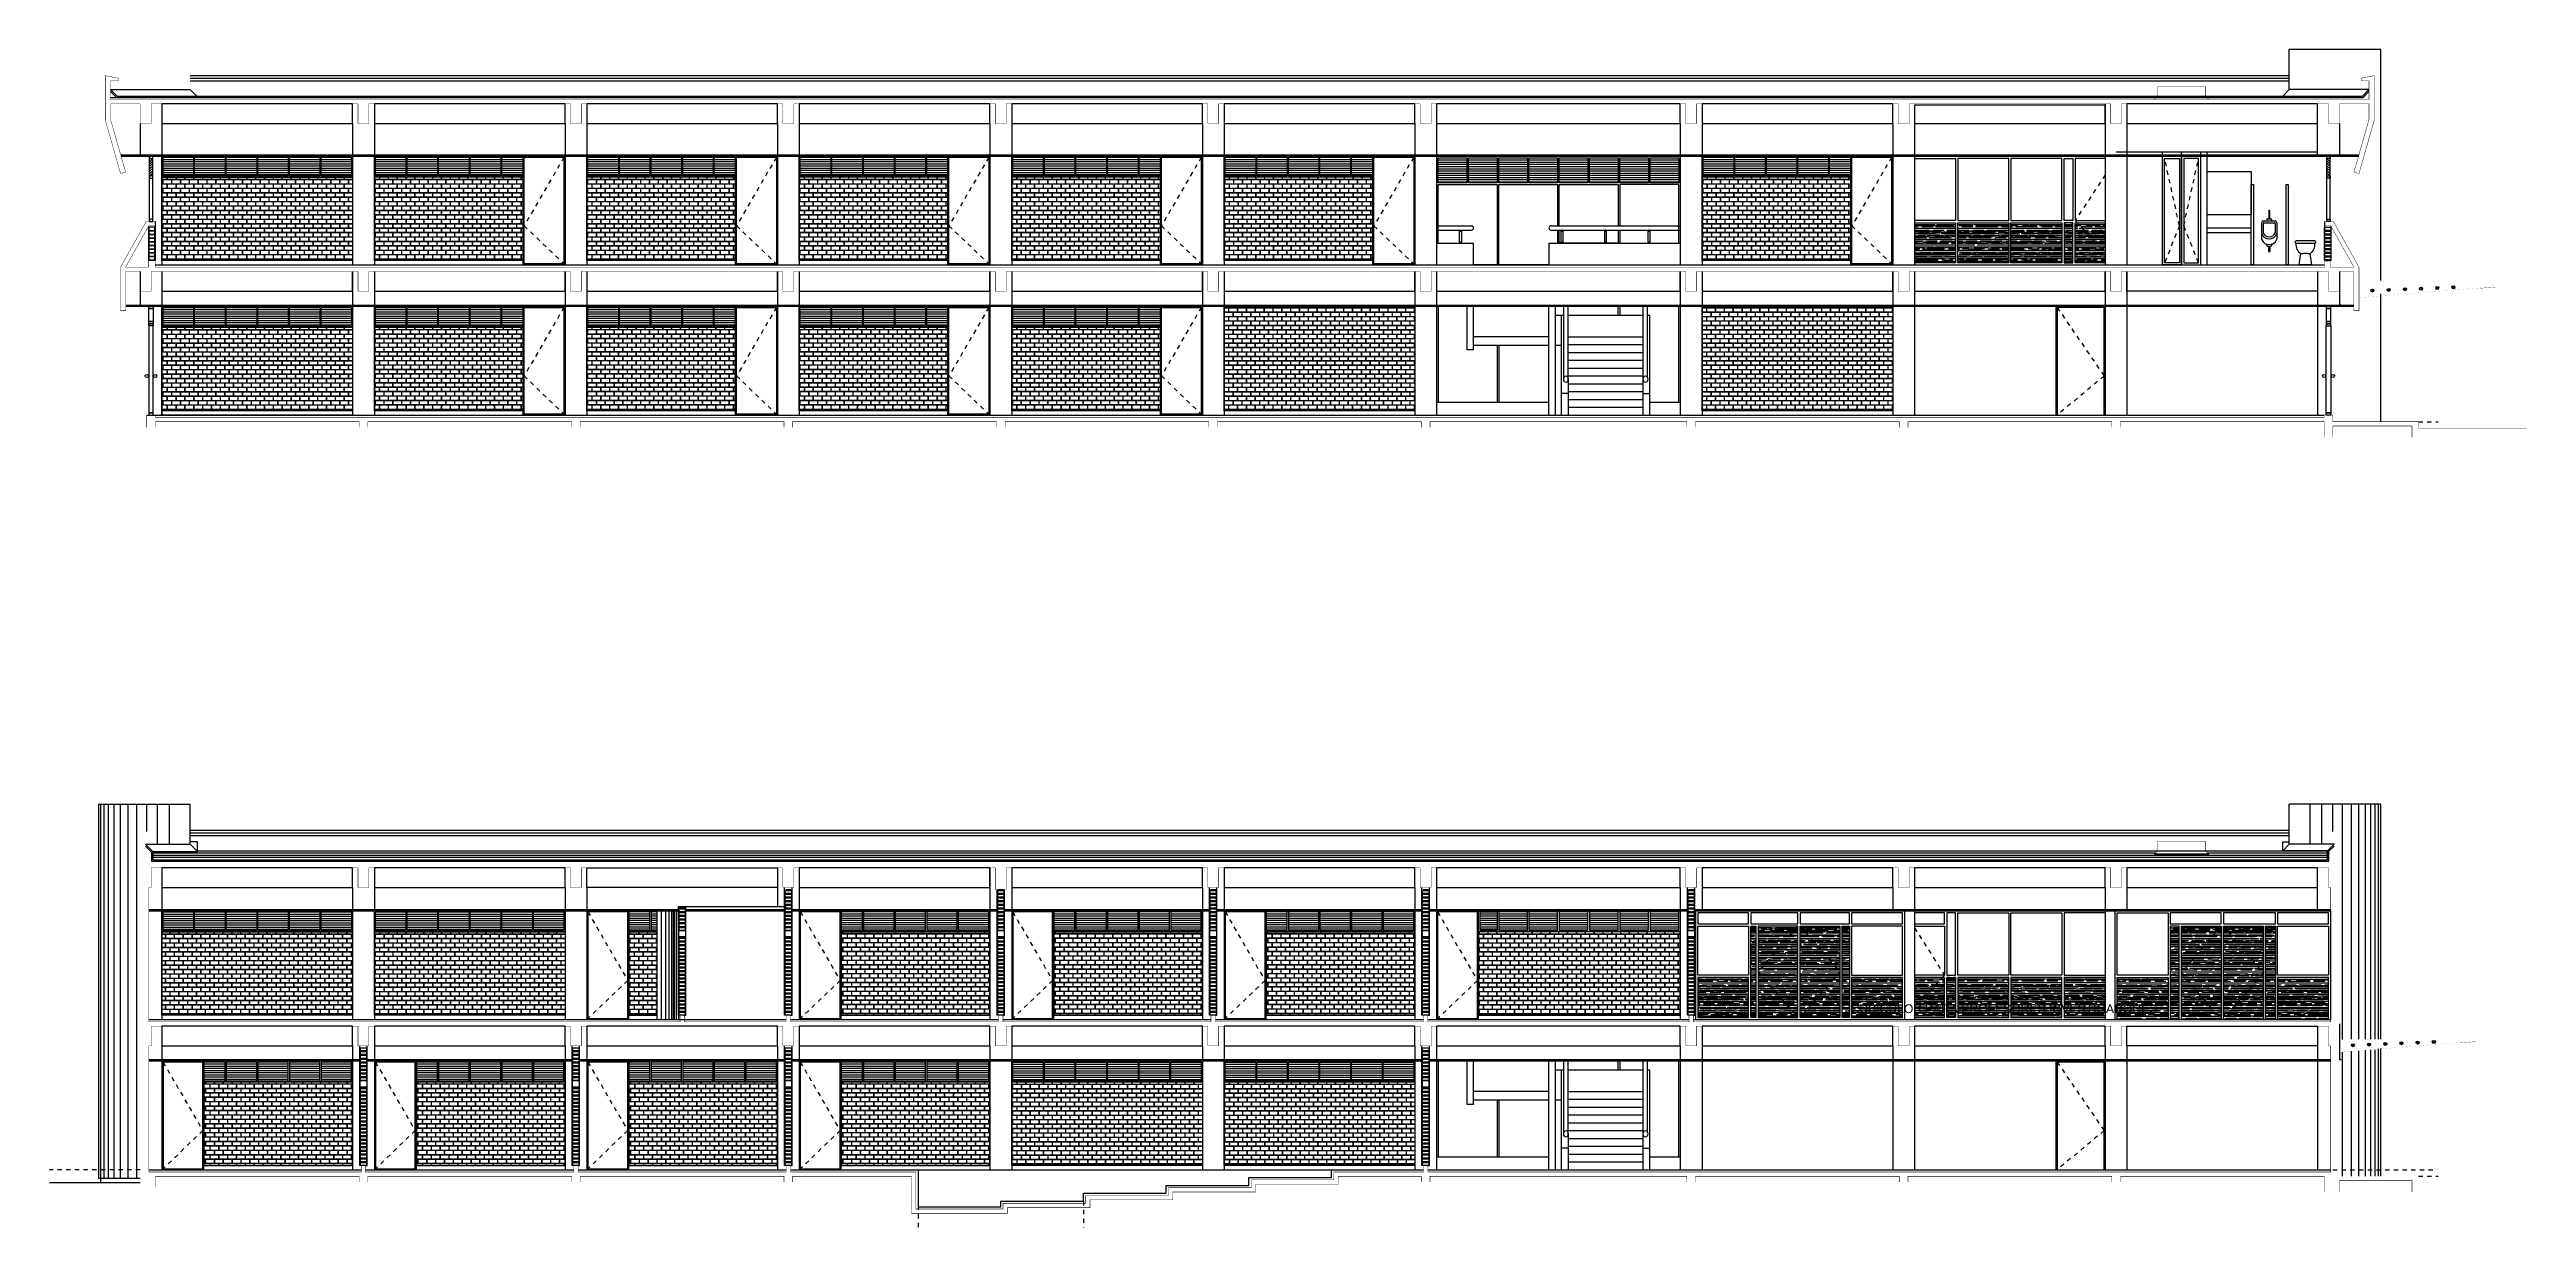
# Model space of a CAD drawing. Header units: millimetres. Extents: x 116 to 181, y 20 to 228.
# Drawn here: x 123.1 to 180, y 124 to 151.1 of the extents above; entities that cross this region are included whole.
import ezdxf

# ---------------------------------------------------------------- set-up
doc = ezdxf.new("R2010")
doc.units = ezdxf.units.MM
doc.header["$LTSCALE"] = 0.015
doc.header["$MEASUREMENT"] = 0
doc.linetypes.add('DASHED2', pattern=[9.525, 6.35, -3.175])
for name, color, linetype in [('CANCELERIA', 7, 'Continuous'), ('EJES', 7, 'Continuous'), ('ESTRUCTURA', 7, 'Continuous'), ('MAMPARAS', 7, 'Continuous'), ('MUEBLES', 6, 'Continuous'), ('MUEBLES_BAÑO', 7, 'Continuous'), ('MURO_COMUN', 7, 'Continuous'), ('MURO_TABIQUE_EXT', 7, 'Continuous'), ('TEXTO', 7, 'Continuous')]:
    doc.layers.add(name, color=color, linetype=linetype)
doc.styles.get("Standard").update_dxf_attribs({"font": 'arial.ttf'})
pattern_1 = [(0, (-84.26554, 13.79021), (0.1016, 0.1016), [0.1984375, -0.0047625]), (0, (-84.36714, 13.79497), (0.1016, 0.1016), [0.1984375, -0.0047625]), (90, (-84.26554, 13.79021), (-0.1016, 0.1016), [-0.1063625, 0.0968375]), (90, (-84.2703, 13.79021), (-0.1016, 0.1016), [-0.1063625, 0.0968375])]
pattern_2 = [(0, (-84.26554, 13.79021), (0.1397, 0.0635), [0.9525, -0.127, 0.3175, -0.0635]), (0, (-84.18109, 13.82196), (-0.0635, 0.084455), [0.1905, -0.020955, 0.381, -0.047625]), (0, (-84.23379, 13.844182), (0.3302, 0.042545), [0.508, -0.0889, 0.254, -0.0635])]
pattern_3 = [(0, (0, 31.12831), (0.1016, 0.1016), [0.1984375, -0.0047625]), (0, (-0.1016, 31.13307), (0.1016, 0.1016), [0.1984375, -0.0047625]), (90, (0, 31.12831), (-0.1016, 0.1016), [-0.1063625, 0.0968375]), (90, (-0.00476, 31.12831), (-0.1016, 0.1016), [-0.1063625, 0.0968375])]

msp = doc.modelspace()

# ---------------------------------------------------------------- texts
at = {"layer": 'TEXTO'}
msp.add_text('CUBICULOS PARA PROFESORES INVESTIGADORES', height=0.2, dxfattribs=at).set_placement((164.4427, 128.917))

# ---------------------------------------------------------------- blocks, each defined once
blk = doc.blocks.new('MN01-EF')
at = {"layer": 'MUEBLES'}
for p, q in [((0.31, 0.665), (0.31, 0.292)), ((0.35, 0.705), (0.62, 0.705)), ((0.35, 0.645), (0.35, 0.435)), ((0.37, 0.665), (0.6, 0.665)), ((0.419, 0.705), (0.425, 0.725)), ((0.455, 0.755), (0.515, 0.755)), ((0.475, 0.955), (0.475, 0.755)), ((0.475, 0.955), (0.495, 0.955)), ((0.495, 0.955), (0.495, 0.755)), ((0.551, 0.705), (0.545, 0.725)), ((0.62, 0.645), (0.62, 0.435)), ((0.66, 0.665), (0.66, 0.292)), ((0.425, 0.175), (0.425, 0.155)), ((0.455, 0.125), (0.515, 0.125)), ((0.47, 0.125), (0.47, 0)), ((0.47, 0), (0.5, 0)), ((0.5, 0.125), (0.5, 0)), ((0.545, 0.175), (0.545, 0.155))]:
    blk.add_line(p, q, dxfattribs=at)
for centre, radius, start, end in [((0.35, 0.665), 0.04, 90, 180), ((0.37, 0.645), 0.02, 90, 180), ((0.455, 0.725), 0.03, 90, 180.0244), ((0.515, 0.725), 0.03, 0.0244, 90), ((0.6, 0.645), 0.02, 0, 90), ((0.62, 0.665), 0.04, 360, 90), ((0.485, 0.481), 0.188, 201.1219, 338.8781), ((0.36, 0.292), 0.05, 180, 204.7143), ((0.485, 0.349), 0.188, 204.7143, 335.2857), ((0.485, 0.481), 0.143, 198.795, 341.205), ((0.455, 0.155), 0.03, 179.9756, 270), ((0.515, 0.155), 0.03, 270, 359.9756), ((0.61, 0.292), 0.05, 335.2857, 360)]:
    blk.add_arc(centre, radius, start, end, dxfattribs=at)

# ---------------------------------------------------------------- hatches: boundary and pattern name
at = {"layer": 'CANCELERIA', "linetype": 'Continuous'}
h = msp.add_hatch(dxfattribs=at)
h.set_pattern_fill('AR-RROOF', color=8, scale=0.0025, style=0)
h.set_pattern_definition([(0, (0, 31.12831), (0.1397, 0.0635), [0.9525, -0.127, 0.3175, -0.0635]), (0, (0.084455, 31.16006), (-0.0635, 0.084455), [0.1905, -0.020955, 0.381, -0.047625]), (0, (0.03175, 31.182286), (0.3302, 0.042545), [0.508, -0.0889, 0.254, -0.0635])])
h.paths.add_polyline_path([(165.9127, 147.0751), (165.9127, 146.1551), (166.8577, 146.1551), (166.8577, 147.0751)])
h.paths.add_polyline_path([(166.9077, 147.0751), (166.9077, 146.1551), (168.0777, 146.1551), (168.0777, 147.0751)])
h.paths.add_polyline_path([(168.1277, 146.1551), (169.2977, 146.1551), (169.2977, 147.0751), (168.1277, 147.0751)])
h.paths.add_polyline_path([(169.3477, 146.1551), (169.5527, 146.1551), (169.5527, 147.0751), (169.3477, 147.0751)])
h.paths.add_polyline_path([(169.6027, 146.1551), (170.2927, 146.1551), (170.2927, 147.0751), (169.6027, 147.0751)])
h = msp.add_hatch(dxfattribs=at)
h.set_pattern_fill('AR-RROOF', color=8, scale=0.0025, style=0)
h.set_pattern_definition(pattern_2)
h.paths.add_polyline_path([(162.1027, 129.737), (160.9327, 129.737), (160.9327, 128.817), (162.1027, 128.817)])
h.paths.add_polyline_path([(162.2702, 130.917), (162.1527, 130.917), (162.1527, 128.817), (162.2702, 128.817)])
h.paths.add_polyline_path([(162.3202, 128.817), (163.2352, 128.817), (162.3202, 129.867)], flags=17)
h.paths.add_polyline_path([(163.2352, 128.817), (163.2352, 130.917), (162.3202, 129.867)])
h.paths.add_polyline_path([(162.3202, 129.867), (163.2352, 130.917), (162.3202, 130.917)])
h.paths.add_polyline_path([(163.2852, 128.817), (164.2002, 129.867), (163.2852, 130.917)])
h.paths.add_polyline_path([(164.2002, 129.867), (164.2002, 130.917), (163.2852, 130.917)])
h.paths.add_polyline_path([(163.2852, 128.817), (164.2002, 128.817), (164.2002, 129.867)])
h.paths.add_polyline_path([(164.2502, 128.817), (164.4177, 128.817), (164.4177, 130.917), (164.2502, 130.917)])
h.paths.add_polyline_path([(164.4677, 128.817), (165.6377, 128.817), (165.6377, 129.737), (164.4677, 129.737)])
h = msp.add_hatch(dxfattribs=at)
h.set_pattern_fill('AR-RROOF', color=8, scale=0.0025, style=0)
h.set_pattern_definition(pattern_2)
h.paths.add_polyline_path([(171.7377, 129.7368), (170.7927, 129.7368), (170.7927, 128.767), (171.7377, 128.767)])
h.paths.add_polyline_path([(171.9927, 130.917), (171.7877, 130.917), (171.7877, 128.767), (171.9927, 128.767)])
h.paths.add_polyline_path([(172.0427, 129.842), (172.0427, 128.767), (172.9577, 128.767)])
h.paths.add_polyline_path([(172.9577, 130.917), (172.0427, 129.842), (172.9577, 128.767)])
h.paths.add_polyline_path([(172.9577, 130.917), (172.0427, 130.917), (172.0427, 129.842)], flags=16)
h.paths.add_polyline_path([(173.0077, 130.917), (173.0077, 128.767), (173.9227, 129.842)])
h.paths.add_polyline_path([(173.9227, 130.917), (173.0077, 130.917), (173.9227, 129.842)])
h.paths.add_polyline_path([(173.9227, 129.842), (173.0077, 128.767), (173.9227, 128.767)])
h.paths.add_polyline_path([(174.2027, 130.917), (173.9727, 130.917), (173.9727, 128.767), (174.2027, 128.767)])
h.paths.add_polyline_path([(175.1727, 129.7368), (174.2527, 129.7368), (174.2527, 128.767), (175.1727, 128.767)])
h.paths.add_polyline_path([(175.4227, 129.7368), (175.1727, 129.7368), (175.1727, 128.767), (175.4227, 128.767)])
h = msp.add_hatch(dxfattribs=at)
h.set_pattern_fill('AR-RROOF', color=8, scale=0.0025, style=0)
h.set_pattern_definition([(180, (336.205336, 13.79021), (-0.1397, 0.0635), [0.9525, -0.127, 0.3175, -0.0635]), (180, (336.12088, 13.82196), (0.0635, 0.084455), [0.1905, -0.020955, 0.381, -0.047625]), (180, (336.173586, 13.844182), (-0.3302, 0.042545), [0.508, -0.0889, 0.254, -0.0635])])
h.paths.add_polyline_path([(169.3477, 129.737), (170.2927, 129.737), (170.2927, 128.817), (169.3477, 128.817)])
h.paths.add_polyline_path([(168.1277, 129.737), (169.2977, 129.737), (169.2977, 128.817), (168.1277, 128.817)])
h.paths.add_polyline_path([(166.9077, 129.737), (168.0777, 129.737), (168.0777, 128.817), (166.9077, 128.817)])
h.paths.add_polyline_path([(166.6527, 129.737), (166.8577, 129.737), (166.8577, 128.817), (166.6527, 128.817)])
h.paths.add_polyline_path([(165.9127, 129.737), (166.6027, 129.737), (166.6027, 128.817), (165.9127, 128.817)])
h = msp.add_hatch(dxfattribs=at)
h.set_pattern_fill('AR-RROOF', color=8, scale=0.0025, style=0)
h.set_pattern_definition(pattern_2)
h.paths.add_polyline_path([(170.7927, 129.7368), (170.5677, 129.7368), (170.5677, 128.767), (170.7927, 128.767)])
at = {"layer": 'MURO_TABIQUE_EXT', "linetype": 'Continuous'}
h = msp.add_hatch(dxfattribs=at)
h.set_pattern_fill('AR-B816C', color=30, scale=0.0005, style=0)
h.set_pattern_definition(pattern_3)
h.paths.add_polyline_path([(125.6527, 148.1251), (125.6527, 146.2051), (130.0327, 146.2051), (130.0327, 148.1251)])
h = msp.add_hatch(dxfattribs=at)
h.set_pattern_fill('AR-B816C', color=30, scale=0.0005, style=0)
h.set_pattern_definition(pattern_3)
h.paths.add_polyline_path([(133.9477, 148.1251), (130.5327, 148.1251), (130.5327, 146.2051), (133.9477, 146.2051)])
h = msp.add_hatch(dxfattribs=at)
h.set_pattern_fill('AR-B816C', color=30, scale=0.0005, style=0)
h.set_pattern_definition([(0, (4.88, 31.12831), (0.1016, 0.1016), [0.1984375, -0.0047625]), (0, (4.7784, 31.13307), (0.1016, 0.1016), [0.1984375, -0.0047625]), (90, (4.88, 31.12831), (-0.1016, 0.1016), [-0.1063625, 0.0968375]), (90, (4.87524, 31.12831), (-0.1016, 0.1016), [-0.1063625, 0.0968375])])
h.paths.add_polyline_path([(138.8277, 148.1251), (135.4127, 148.1251), (135.4127, 146.2051), (138.8277, 146.2051)])
h = msp.add_hatch(dxfattribs=at)
h.set_pattern_fill('AR-B816C', color=30, scale=0.0005, style=0)
h.set_pattern_definition([(0, (9.76, 31.12831), (0.1016, 0.1016), [0.1984375, -0.0047625]), (0, (9.6584, 31.13307), (0.1016, 0.1016), [0.1984375, -0.0047625]), (90, (9.76, 31.12831), (-0.1016, 0.1016), [-0.1063625, 0.0968375]), (90, (9.75524, 31.12831), (-0.1016, 0.1016), [-0.1063625, 0.0968375])])
h.paths.add_polyline_path([(143.7077, 148.1251), (140.2927, 148.1251), (140.2927, 146.2051), (143.7077, 146.2051)])
h = msp.add_hatch(dxfattribs=at)
h.set_pattern_fill('AR-B816C', color=30, scale=0.0005, style=0)
h.set_pattern_definition([(0, (14.64, 31.12831), (0.1016, 0.1016), [0.1984375, -0.0047625]), (0, (14.5384, 31.13307), (0.1016, 0.1016), [0.1984375, -0.0047625]), (90, (14.64, 31.12831), (-0.1016, 0.1016), [-0.1063625, 0.0968375]), (90, (14.63524, 31.12831), (-0.1016, 0.1016), [-0.1063625, 0.0968375])])
h.paths.add_polyline_path([(148.5877, 148.1251), (145.1727, 148.1251), (145.1727, 146.2051), (148.5877, 146.2051)])
h = msp.add_hatch(dxfattribs=at)
h.set_pattern_fill('AR-B816C', color=30, scale=0.0005, style=0)
h.set_pattern_definition([(0, (19.52, 31.12831), (0.1016, 0.1016), [0.1984375, -0.0047625]), (0, (19.4184, 31.13307), (0.1016, 0.1016), [0.1984375, -0.0047625]), (90, (19.52, 31.12831), (-0.1016, 0.1016), [-0.1063625, 0.0968375]), (90, (19.51524, 31.12831), (-0.1016, 0.1016), [-0.1063625, 0.0968375])])
h.paths.add_polyline_path([(153.4677, 148.1251), (150.0527, 148.1251), (150.0527, 146.2051), (153.4677, 146.2051)])
h = msp.add_hatch(dxfattribs=at)
h.set_pattern_fill('AR-B816C', color=30, scale=0.0005, style=0)
h.set_pattern_definition([(0, (30.5, 31.12831), (0.1016, 0.1016), [0.1984375, -0.0047625]), (0, (30.3984, 31.13307), (0.1016, 0.1016), [0.1984375, -0.0047625]), (90, (30.5, 31.12831), (-0.1016, 0.1016), [-0.1063625, 0.0968375]), (90, (30.49524, 31.12831), (-0.1016, 0.1016), [-0.1063625, 0.0968375])])
h.paths.add_polyline_path([(164.4477, 148.1251), (161.0327, 148.1251), (161.0327, 146.2051), (164.4477, 146.2051)])
h = msp.add_hatch(dxfattribs=at)
h.set_pattern_fill('AR-B816C', color=30, scale=0.0005, style=0)
h.set_pattern_definition(pattern_3)
h.paths.add_polyline_path([(150.0527, 145.1551), (150.0527, 142.7551), (154.4327, 142.7551), (154.4327, 145.1551)])
h = msp.add_hatch(dxfattribs=at)
h.set_pattern_fill('AR-B816C', color=30, scale=0.0005, style=0)
h.set_pattern_definition([(0, (10.98, 31.12831), (0.1016, 0.1016), [0.1984375, -0.0047625]), (0, (10.8784, 31.13307), (0.1016, 0.1016), [0.1984375, -0.0047625]), (90, (10.98, 31.12831), (-0.1016, 0.1016), [-0.1063625, 0.0968375]), (90, (10.97524, 31.12831), (-0.1016, 0.1016), [-0.1063625, 0.0968375])])
h.paths.add_polyline_path([(161.0327, 145.1551), (161.0327, 142.7551), (165.4127, 142.7551), (165.4127, 145.1551)])
h = msp.add_hatch(dxfattribs=at)
h.set_pattern_fill('AR-B816C', color=30, scale=0.0005, style=0)
h.set_pattern_definition(pattern_3)
h.paths.add_polyline_path([(125.6527, 144.6751), (125.6527, 142.7551), (130.0327, 142.7551), (130.0327, 144.6751)])
h = msp.add_hatch(dxfattribs=at)
h.set_pattern_fill('AR-B816C', color=30, scale=0.0005, style=0)
h.set_pattern_definition([(0, (0, 27.67831), (0.1016, 0.1016), [0.1984375, -0.0047625]), (0, (-0.1016, 27.68307), (0.1016, 0.1016), [0.1984375, -0.0047625]), (90, (0, 27.67831), (-0.1016, 0.1016), [-0.1063625, 0.0968375]), (90, (-0.00476, 27.67831), (-0.1016, 0.1016), [-0.1063625, 0.0968375])])
h.paths.add_polyline_path([(133.9477, 144.6751), (130.5327, 144.6751), (130.5327, 142.7551), (133.9477, 142.7551)])
h = msp.add_hatch(dxfattribs=at)
h.set_pattern_fill('AR-B816C', color=30, scale=0.0005, style=0)
h.set_pattern_definition([(0, (4.88, 27.67831), (0.1016, 0.1016), [0.1984375, -0.0047625]), (0, (4.7784, 27.68307), (0.1016, 0.1016), [0.1984375, -0.0047625]), (90, (4.88, 27.67831), (-0.1016, 0.1016), [-0.1063625, 0.0968375]), (90, (4.87524, 27.67831), (-0.1016, 0.1016), [-0.1063625, 0.0968375])])
h.paths.add_polyline_path([(138.8277, 144.6751), (135.4127, 144.6751), (135.4127, 142.7551), (138.8277, 142.7551)])
h = msp.add_hatch(dxfattribs=at)
h.set_pattern_fill('AR-B816C', color=30, scale=0.0005, style=0)
h.set_pattern_definition([(0, (9.76, 27.67831), (0.1016, 0.1016), [0.1984375, -0.0047625]), (0, (9.6584, 27.68307), (0.1016, 0.1016), [0.1984375, -0.0047625]), (90, (9.76, 27.67831), (-0.1016, 0.1016), [-0.1063625, 0.0968375]), (90, (9.75524, 27.67831), (-0.1016, 0.1016), [-0.1063625, 0.0968375])])
h.paths.add_polyline_path([(143.7077, 144.6751), (140.2927, 144.6751), (140.2927, 142.7551), (143.7077, 142.7551)])
h = msp.add_hatch(dxfattribs=at)
h.set_pattern_fill('AR-B816C', color=30, scale=0.0005, style=0)
h.set_pattern_definition([(0, (14.64, 27.67831), (0.1016, 0.1016), [0.1984375, -0.0047625]), (0, (14.5384, 27.68307), (0.1016, 0.1016), [0.1984375, -0.0047625]), (90, (14.64, 27.67831), (-0.1016, 0.1016), [-0.1063625, 0.0968375]), (90, (14.63524, 27.67831), (-0.1016, 0.1016), [-0.1063625, 0.0968375])])
h.paths.add_polyline_path([(148.5877, 144.6751), (145.1727, 144.6751), (145.1727, 142.7551), (148.5877, 142.7551)])
h = msp.add_hatch(dxfattribs=at)
h.set_pattern_fill('AR-B816C', color=30, scale=0.0005, style=0)
h.set_pattern_definition(pattern_1)
h.paths.add_polyline_path([(125.6527, 130.787), (125.6527, 128.867), (130.0327, 128.867), (130.0327, 130.787)])
h = msp.add_hatch(dxfattribs=at)
h.set_pattern_fill('AR-B816C', color=30, scale=0.0005, style=0)
h.set_pattern_definition([(0, (4.88, 13.79021), (0.1016, 0.1016), [0.1984375, -0.0047625]), (0, (4.7784, 13.79497), (0.1016, 0.1016), [0.1984375, -0.0047625]), (90, (4.88, 13.79021), (-0.1016, 0.1016), [-0.1063625, 0.0968375]), (90, (4.87524, 13.79021), (-0.1016, 0.1016), [-0.1063625, 0.0968375])])
h.paths.add_polyline_path([(130.5327, 130.787), (130.5327, 128.867), (134.9127, 128.867), (134.9127, 130.787)])
h = msp.add_hatch(dxfattribs=at)
h.set_pattern_fill('AR-B816C', color=30, scale=0.0005, style=0)
h.set_pattern_definition(pattern_1)
h.paths.add_polyline_path([(136.3777, 128.867), (137.0177, 128.867), (137.0177, 130.787), (136.3777, 130.787)])
h = msp.add_hatch(dxfattribs=at)
h.set_pattern_fill('AR-B816C', color=30, scale=0.0005, style=0)
h.set_pattern_definition([(180, (275.20534, 13.79021), (-0.1016, 0.1016), [0.1984375, -0.0047625]), (180, (275.30694, 13.79497), (-0.1016, 0.1016), [0.1984375, -0.0047625]), (90, (275.20534, 13.79021), (0.1016, 0.1016), [-0.1063625, 0.0968375]), (90, (275.2101, 13.79021), (0.1016, 0.1016), [-0.1063625, 0.0968375])])
h.paths.add_polyline_path([(141.2577, 130.787), (144.6727, 130.787), (144.6727, 128.867), (141.2577, 128.867)])
h = msp.add_hatch(dxfattribs=at)
h.set_pattern_fill('AR-B816C', color=30, scale=0.0005, style=0)
h.set_pattern_definition([(180, (280.08534, 13.79021), (-0.1016, 0.1016), [0.1984375, -0.0047625]), (180, (280.18694, 13.79497), (-0.1016, 0.1016), [0.1984375, -0.0047625]), (90, (280.08534, 13.79021), (0.1016, 0.1016), [-0.1063625, 0.0968375]), (90, (280.0901, 13.79021), (0.1016, 0.1016), [-0.1063625, 0.0968375])])
h.paths.add_polyline_path([(146.1377, 130.787), (149.5527, 130.787), (149.5527, 128.867), (146.1377, 128.867)])
h = msp.add_hatch(dxfattribs=at)
h.set_pattern_fill('AR-B816C', color=30, scale=0.0005, style=0)
h.set_pattern_definition([(180, (284.96534, 13.79021), (-0.1016, 0.1016), [0.1984375, -0.0047625]), (180, (285.06694, 13.79497), (-0.1016, 0.1016), [0.1984375, -0.0047625]), (90, (284.96534, 13.79021), (0.1016, 0.1016), [-0.1063625, 0.0968375]), (90, (284.9701, 13.79021), (0.1016, 0.1016), [-0.1063625, 0.0968375])])
h.paths.add_polyline_path([(151.0177, 130.787), (154.4327, 130.787), (154.4327, 128.867), (151.0177, 128.867)])
h = msp.add_hatch(dxfattribs=at)
h.set_pattern_fill('AR-B816C', color=30, scale=0.0005, style=0)
h.set_pattern_definition(pattern_1)
h.paths.add_polyline_path([(155.8977, 130.787), (155.8977, 128.867), (160.5327, 128.867), (160.5327, 130.787)])
h = msp.add_hatch(dxfattribs=at)
h.set_pattern_fill('AR-B816C', color=30, scale=0.0005, style=0)
h.set_pattern_definition([(180, (260.56534, 10.34021), (-0.1016, 0.1016), [0.1984375, -0.0047625]), (180, (260.66694, 10.34497), (-0.1016, 0.1016), [0.1984375, -0.0047625]), (90, (260.56534, 10.34021), (0.1016, 0.1016), [-0.1063625, 0.0968375]), (90, (260.5701, 10.34021), (0.1016, 0.1016), [-0.1063625, 0.0968375])])
h.paths.add_polyline_path([(126.6177, 127.337), (130.0327, 127.337), (130.0327, 125.417), (126.6177, 125.417)])
h = msp.add_hatch(dxfattribs=at)
h.set_pattern_fill('AR-B816C', color=30, scale=0.0005, style=0)
h.set_pattern_definition([(180, (265.44534, 10.34021), (-0.1016, 0.1016), [0.1984375, -0.0047625]), (180, (265.54694, 10.34497), (-0.1016, 0.1016), [0.1984375, -0.0047625]), (90, (265.44534, 10.34021), (0.1016, 0.1016), [-0.1063625, 0.0968375]), (90, (265.4501, 10.34021), (0.1016, 0.1016), [-0.1063625, 0.0968375])])
h.paths.add_polyline_path([(131.4977, 127.337), (134.9127, 127.337), (134.9127, 125.417), (131.4977, 125.417)])
h = msp.add_hatch(dxfattribs=at)
h.set_pattern_fill('AR-B816C', color=30, scale=0.0005, style=0)
h.set_pattern_definition([(180, (270.32534, 10.34021), (-0.1016, 0.1016), [0.1984375, -0.0047625]), (180, (270.42694, 10.34497), (-0.1016, 0.1016), [0.1984375, -0.0047625]), (90, (270.32534, 10.34021), (0.1016, 0.1016), [-0.1063625, 0.0968375]), (90, (270.3301, 10.34021), (0.1016, 0.1016), [-0.1063625, 0.0968375])])
h.paths.add_polyline_path([(136.3777, 127.337), (139.7927, 127.337), (139.7927, 125.417), (136.3777, 125.417)])
h = msp.add_hatch(dxfattribs=at)
h.set_pattern_fill('AR-B816C', color=30, scale=0.0005, style=0)
h.set_pattern_definition([(180, (275.20534, 10.34021), (-0.1016, 0.1016), [0.1984375, -0.0047625]), (180, (275.30694, 10.34497), (-0.1016, 0.1016), [0.1984375, -0.0047625]), (90, (275.20534, 10.34021), (0.1016, 0.1016), [-0.1063625, 0.0968375]), (90, (275.2101, 10.34021), (0.1016, 0.1016), [-0.1063625, 0.0968375])])
h.paths.add_polyline_path([(141.2577, 127.337), (144.6727, 127.337), (144.6727, 125.417), (141.2577, 125.417)])
h = msp.add_hatch(dxfattribs=at)
h.set_pattern_fill('AR-B816C', color=30, scale=0.0005, style=0)
h.set_pattern_definition([(0, (19.52, 10.34021), (0.1016, 0.1016), [0.1984375, -0.0047625]), (0, (19.4184, 10.34497), (0.1016, 0.1016), [0.1984375, -0.0047625]), (90, (19.52, 10.34021), (-0.1016, 0.1016), [-0.1063625, 0.0968375]), (90, (19.51524, 10.34021), (-0.1016, 0.1016), [-0.1063625, 0.0968375])])
h.paths.add_polyline_path([(145.1727, 127.337), (145.1727, 125.417), (149.5527, 125.417), (149.5527, 127.337)])
h = msp.add_hatch(dxfattribs=at)
h.set_pattern_fill('AR-B816C', color=30, scale=0.0005, style=0)
h.set_pattern_definition([(0, (24.4, 10.34021), (0.1016, 0.1016), [0.1984375, -0.0047625]), (0, (24.2984, 10.34497), (0.1016, 0.1016), [0.1984375, -0.0047625]), (90, (24.4, 10.34021), (-0.1016, 0.1016), [-0.1063625, 0.0968375]), (90, (24.39524, 10.34021), (-0.1016, 0.1016), [-0.1063625, 0.0968375])])
h.paths.add_polyline_path([(150.0527, 127.337), (150.0527, 125.417), (154.4327, 125.417), (154.4327, 127.337)])

# ---------------------------------------------------------------- linework, layer by layer
at = {"color": 1, "linetype": 'Continuous'}
for p, q in [((174.5227, 150.1351), (174.5227, 151.0551)), ((176.6227, 151.0551), (174.5227, 151.0551)), ((176.6227, 145.7459), (176.6227, 151.0551)), ((126.3027, 150.4551), (174.5227, 150.4551)), ((126.3027, 150.3951), (174.5227, 150.3951)), ((126.3027, 150.3351), (174.5227, 150.3351)), ((124.4727, 150.1351), (126.3027, 150.1351)), ((124.4727, 150.1351), (124.6227, 149.9851)), ((124.4727, 150.0927), (124.6102, 149.9551)), ((124.4727, 149.9551), (176.2151, 149.9551)), ((124.6227, 149.9851), (176.2027, 149.9851)), ((126.3027, 150.1351), (126.4527, 149.9851)), ((174.5227, 150.1351), (174.3727, 149.9851)), ((176.3527, 150.1351), (174.5227, 150.1351)), ((176.3527, 150.1351), (176.2027, 149.9851)), ((176.3527, 150.0927), (176.2151, 149.9551)), ((124.7132, 148.6351), (176.1207, 148.6351)), ((124.7132, 148.6051), (176.1207, 148.6051)), ((125.3469, 146.9975), (125.3469, 146.2051)), ((125.4927, 147.1051), (125.4969, 147.1051)), ((125.4969, 147.1051), (125.4969, 146.2051)), ((175.3284, 147.1051), (175.3284, 146.2051)), ((175.3327, 147.1051), (175.3284, 147.1051)), ((175.4784, 146.9975), (175.4784, 146.2051)), ((154.9327, 146.6051), (155.7827, 146.6051)), ((155.7827, 146.1051), (155.7827, 146.6051)), ((157.5127, 146.6051), (160.5327, 146.6051)), ((157.5127, 146.6051), (157.5127, 146.1051)), ((125.4969, 146.1051), (175.3284, 146.1051)), ((124.8227, 145.1851), (176.0027, 145.1851)), ((124.8227, 145.1551), (125.6527, 145.1551)), ((124.8227, 145.1551), (176.0027, 145.1551)), ((155.6327, 144.1551), (155.6327, 145.1551)), ((155.7827, 144.1551), (155.7827, 145.1551)), ((157.5127, 142.6551), (157.5127, 145.1851)), ((157.6627, 142.6551), (157.6627, 145.1851)), ((176.0027, 145.1551), (175.1727, 145.1551)), ((176.6227, 142.5051), (176.6227, 145.4416)), ((157.6627, 144.9551), (157.8561, 144.9551)), ((157.8027, 142.6551), (157.8027, 144.9551)), ((157.9527, 144.9551), (159.6827, 144.9551)), ((159.6827, 142.6551), (159.6827, 144.9551)), ((159.7792, 144.9551), (159.8327, 144.9551)), ((159.8327, 142.6551), (159.8327, 144.9551)), ((155.7827, 144.1551), (155.6327, 144.1551)), ((157.5127, 144.4551), (155.7827, 144.4551)), ((157.5127, 144.2551), (155.7827, 144.2551)), ((157.8027, 144.2551), (157.6627, 144.2551)), ((157.9561, 143.4801), (157.9561, 142.6551)), ((157.9527, 143.1551), (157.8027, 143.1551)), ((159.6827, 143.1551), (159.8327, 143.1551)), ((125.3027, 142.6551), (175.3227, 142.6551)), ((124.2027, 125.117), (124.2027, 133.717)), ((124.2027, 133.717), (126.3027, 133.717)), ((124.2527, 125.117), (124.2527, 133.717)), ((124.3277, 125.117), (124.3277, 133.717)), ((124.4277, 125.117), (124.4277, 133.717)), ((124.5527, 125.117), (124.5527, 133.717)), ((124.7027, 125.117), (124.7027, 133.717)), ((124.8777, 125.117), (124.8777, 133.717)), ((125.0777, 125.117), (125.0777, 133.717)), ((125.3027, 133.087), (125.3027, 133.717)), ((125.5527, 132.797), (125.5527, 133.717)), ((125.8277, 132.797), (125.8277, 133.717)), ((126.3027, 132.797), (126.3027, 133.717)), ((174.5227, 132.797), (174.5227, 133.717)), ((176.6227, 133.717), (174.5227, 133.717)), ((174.9977, 132.797), (174.9977, 133.717)), ((175.2727, 132.797), (175.2727, 133.717)), ((175.5227, 133.087), (175.5227, 133.717)), ((175.7477, 128.3083), (175.7477, 133.717)), ((175.9477, 128.317), (175.9477, 133.717)), ((176.1227, 128.317), (176.1227, 133.717)), ((176.2727, 128.317), (176.2727, 133.717)), ((176.3977, 128.317), (176.3977, 133.717)), ((176.4977, 128.317), (176.4977, 133.717)), ((176.5727, 128.317), (176.5727, 133.717)), ((176.6227, 128.317), (176.6227, 133.717)), ((125.2727, 132.797), (125.4402, 132.6294)), ((125.2727, 132.797), (125.6838, 132.797)), ((125.2727, 132.7545), (125.4102, 132.617)), ((125.3527, 132.797), (126.3027, 132.797)), ((125.4102, 132.617), (125.4102, 132.405)), ((125.4402, 132.6294), (125.4402, 132.435)), ((125.4402, 132.6294), (126.4702, 132.6294)), ((125.4402, 132.597), (171.4527, 132.597)), ((125.4402, 132.597), (171.4527, 132.597)), ((126.3027, 133.117), (174.5227, 133.117)), ((126.3027, 133.057), (174.5227, 133.057)), ((126.3027, 132.997), (174.5227, 132.997)), ((126.4702, 132.8521), (126.3027, 132.8521)), ((126.3027, 132.797), (126.4702, 132.6294)), ((126.4702, 132.6294), (126.4702, 132.8521)), ((126.4702, 132.647), (175.4027, 132.647)), ((172.6427, 132.597), (175.4027, 132.597)), ((172.6427, 132.597), (175.4027, 132.597)), ((174.5227, 132.797), (174.3727, 132.647)), ((175.5527, 132.797), (174.5227, 132.797)), ((175.5527, 132.797), (175.4027, 132.647)), ((175.5527, 132.7545), (175.4327, 132.6345)), ((125.4102, 132.405), (175.4327, 132.405)), ((125.4402, 132.547), (175.4027, 132.547)), ((125.4402, 132.497), (175.4027, 132.497)), ((125.4402, 132.435), (175.4027, 132.435)), ((125.3527, 131.297), (137.5178, 131.297)), ((125.3527, 131.267), (137.5178, 131.267)), ((137.5178, 131.367), (139.9927, 131.367)), ((137.6877, 131.297), (139.9578, 131.297)), ((137.6877, 131.267), (139.9578, 131.267)), ((140.1277, 131.297), (144.8378, 131.297)), ((140.1277, 131.267), (144.8378, 131.267)), ((145.0077, 131.297), (149.7178, 131.297)), ((145.0077, 131.267), (149.7178, 131.267)), ((149.8877, 131.297), (154.5978, 131.297)), ((149.8877, 131.267), (154.5978, 131.267)), ((154.7677, 131.297), (160.6978, 131.297)), ((154.7677, 131.267), (160.6978, 131.267)), ((160.8677, 131.297), (175.4727, 131.297)), ((160.8677, 131.267), (175.4727, 131.267)), ((125.3527, 128.767), (139.9927, 128.767)), ((140.0927, 128.767), (144.8727, 128.767)), ((144.9727, 128.767), (149.7527, 128.767)), ((149.8527, 128.767), (154.6327, 128.767)), ((154.7327, 128.767), (160.7327, 128.767)), ((160.8327, 128.767), (175.4727, 128.767)), ((175.9477, 125.167), (175.9477, 128.0392)), ((176.1227, 125.167), (176.1227, 128.0533)), ((176.2727, 125.167), (176.2727, 128.0654)), ((176.3977, 125.167), (176.3977, 128.0754)), ((176.4977, 125.167), (176.4977, 128.075)), ((176.5727, 125.167), (176.5727, 128.0923)), ((176.6227, 125.167), (176.6227, 128.1035)), ((125.3527, 127.847), (130.1978, 127.847)), ((125.3527, 127.817), (130.1978, 127.817)), ((125.3527, 127.817), (125.6527, 127.817)), ((130.3677, 127.847), (135.0778, 127.847)), ((130.3677, 127.817), (135.0778, 127.817)), ((135.2477, 127.847), (139.9578, 127.847)), ((135.2477, 127.817), (139.9578, 127.817)), ((140.1277, 127.847), (154.5978, 127.847)), ((140.1277, 127.817), (154.5978, 127.817)), ((154.7677, 127.847), (175.4727, 127.847)), ((154.7677, 127.817), (175.4727, 127.817)), ((155.6327, 126.817), (155.6327, 127.817)), ((155.7827, 126.817), (155.7827, 127.817)), ((157.5127, 125.317), (157.5127, 127.847)), ((157.6627, 125.317), (157.6627, 127.847)), ((157.6627, 127.617), (157.8561, 127.617)), ((157.8027, 125.317), (157.8027, 127.617)), ((157.9527, 127.617), (159.6827, 127.617)), ((159.6827, 125.317), (159.6827, 127.617)), ((159.7792, 127.617), (159.8327, 127.617)), ((159.8327, 125.317), (159.8327, 127.617)), ((175.4727, 127.817), (175.1727, 127.817)), ((175.7477, 125.167), (175.7477, 128.023)), ((157.5127, 127.117), (155.7827, 127.117)), ((157.5127, 126.917), (155.7827, 126.917)), ((157.8027, 126.917), (157.6627, 126.917)), ((155.7827, 126.817), (155.6327, 126.817)), ((157.9527, 125.817), (157.8027, 125.817)), ((157.9561, 126.142), (157.9561, 125.317)), ((159.6827, 125.817), (159.8327, 125.817)), ((143.0227, 125.317), (152.5227, 125.317)), ((125.1527, 125.117), (124.2027, 125.117)), ((124.2527, 125.017), (124.2527, 125.117))]:
    msp.add_line(p, q, dxfattribs=at)
at = {"color": 2, "linetype": 'Continuous'}
for p, q in [((171.5027, 149.9851), (172.5927, 149.9851)), ((157.9527, 144.4551), (159.6827, 144.4551)), ((157.9527, 144.2751), (159.6827, 144.2751)), ((157.9527, 144.0951), (159.6827, 144.0951)), ((157.9527, 143.9151), (159.6827, 143.9151)), ((157.9527, 143.7351), (159.6827, 143.7351)), ((157.9527, 143.5551), (159.6827, 143.5551)), ((157.9527, 143.3751), (159.6827, 143.3751)), ((157.9527, 143.1951), (159.6827, 143.1951)), ((157.9527, 143.0151), (159.6827, 143.0151)), ((157.9527, 142.8351), (159.6827, 142.8351)), ((171.5027, 132.647), (172.5927, 132.647)), ((174.3727, 132.647), (174.3727, 132.8536)), ((174.3727, 132.8536), (174.5227, 132.8536)), ((175.4027, 132.647), (174.3727, 132.647)), ((175.4027, 132.435), (175.4027, 132.647)), ((175.4327, 132.405), (175.4327, 132.6345)), ((172.6727, 132.567), (171.4227, 132.567)), ((137.5527, 128.867), (137.5178, 128.867)), ((137.6527, 128.867), (137.6877, 128.867)), ((139.9927, 128.867), (139.9578, 128.867)), ((140.0927, 128.867), (140.1277, 128.867)), ((144.8727, 128.867), (144.8378, 128.867)), ((144.9727, 128.867), (145.0077, 128.867)), ((149.7527, 128.867), (149.7178, 128.867)), ((149.8527, 128.867), (149.8877, 128.867)), ((154.6327, 128.867), (154.5978, 128.867)), ((154.7327, 128.867), (154.7677, 128.867)), ((160.7327, 128.867), (160.6978, 128.867)), ((160.8327, 128.867), (160.8677, 128.867)), ((157.9527, 127.117), (159.6827, 127.117)), ((157.9527, 126.937), (159.6827, 126.937)), ((157.9527, 126.757), (159.6827, 126.757)), ((157.9527, 126.577), (159.6827, 126.577)), ((157.9527, 126.397), (159.6827, 126.397)), ((157.9527, 126.217), (159.6827, 126.217)), ((157.9527, 126.037), (159.6827, 126.037)), ((157.9527, 125.857), (159.6827, 125.857)), ((130.2327, 125.417), (130.1978, 125.417)), ((130.3327, 125.417), (130.3677, 125.417)), ((135.1127, 125.417), (135.0778, 125.417)), ((135.2127, 125.417), (135.2477, 125.417)), ((139.9927, 125.417), (139.9578, 125.417)), ((140.0927, 125.417), (140.1277, 125.417)), ((154.6327, 125.417), (154.5978, 125.417)), ((154.7327, 125.417), (154.7677, 125.417)), ((157.9527, 125.677), (159.6827, 125.677)), ((157.9527, 125.497), (159.6827, 125.497))]:
    msp.add_line(p, q, dxfattribs=at)
at = {"color": 8, "linetype": 'Continuous'}
for p, q in [((170.5427, 148.7051), (175.1727, 148.7051)), ((171.6077, 146.1051), (171.6077, 148.7051)), ((172.0477, 146.1051), (172.0477, 148.7051)), ((172.4877, 146.1051), (172.4877, 148.7051)), ((172.6377, 146.1051), (172.6377, 148.7051))]:
    msp.add_line(p, q, dxfattribs=at)
at = {"color": 8, "linetype": 'DASHED2'}
for p, q in [((171.9977, 147.0051), (171.6577, 148.5551)), ((172.0977, 147.0051), (172.4377, 148.5551)), ((170.2927, 148.1748), (169.6027, 147.1251)), ((169.6027, 147.1251), (170.2927, 146.3764)), ((171.9977, 147.0051), (171.6577, 146.1551)), ((172.4377, 146.1551), (172.0977, 147.0051))]:
    msp.add_line(p, q, dxfattribs=at)
at = {"color": 3, "linetype": 'Continuous'}
for p, q in [((154.9327, 147.0051), (155.7327, 147.0051)), ((154.9327, 146.9051), (155.7327, 146.9051)), ((157.5627, 147.0051), (160.5327, 147.0051)), ((157.5627, 146.9051), (160.5327, 146.9051)), ((157.8561, 143.4801), (157.8561, 145.1551)), ((157.9527, 143.4526), (157.9527, 145.1551)), ((159.6827, 143.4801), (159.6827, 145.1551)), ((159.7792, 143.5075), (159.7792, 145.1551)), ((175.6727, 145.1885), (175.7135, 145.1885)), ((157.8561, 126.142), (157.8561, 127.817)), ((157.9527, 126.1145), (157.9527, 127.817)), ((159.6827, 126.142), (159.6827, 127.817)), ((159.7792, 126.1694), (159.7792, 127.817)), ((175.6727, 127.8504), (175.7135, 127.8504))]:
    msp.add_line(p, q, dxfattribs=at)
at = {"color": 30, "linetype": 'Continuous'}
for p, q in [((154.9327, 142.9551), (157.5127, 142.9551)), ((159.8327, 142.9551), (160.5327, 142.9551)), ((137.1178, 131.267), (137.1178, 128.767)), ((137.2178, 131.267), (137.2178, 128.767)), ((137.2978, 131.267), (137.2978, 128.767)), ((137.3578, 131.267), (137.3578, 128.767)), ((137.3978, 131.267), (137.3978, 128.767)), ((137.4178, 131.267), (137.4178, 128.767)), ((154.9327, 125.617), (157.5127, 125.617)), ((159.8327, 125.617), (160.5327, 125.617))]:
    msp.add_line(p, q, dxfattribs=at)
at = {"color": 5, "linetype": 'Continuous'}
for p, q in [((137.4678, 131.267), (137.4678, 128.767)), ((137.5178, 131.267), (137.5178, 128.767))]:
    msp.add_line(p, q, dxfattribs=at)
at = {"color": 5, "linetype": 'DASHED2'}
for p, q in [((172.9577, 130.917), (172.0427, 129.842)), ((173.0077, 130.917), (173.9227, 129.842)), ((172.0427, 129.842), (172.9577, 128.767)), ((173.9227, 129.842), (173.0077, 128.767))]:
    msp.add_line(p, q, dxfattribs=at)
at = {"color": 2, "linetype": 'Continuous'}
for points in [[(172.0477, 146.1051), (171.6077, 146.1051), (171.6077, 148.6051), (172.0477, 148.6051)], [(171.9977, 146.1551), (171.6577, 146.1551), (171.6577, 148.5551), (171.9977, 148.5551)], [(172.0477, 146.1051), (172.4877, 146.1051), (172.4877, 148.6051), (172.0477, 148.6051)], [(172.0977, 146.1551), (172.4377, 146.1551), (172.4377, 148.5551), (172.0977, 148.5551)]]:
    msp.add_lwpolyline(points, close=True, dxfattribs=at)
at = {"color": 1, "linetype": 'Continuous'}
for points in [[(125.4927, 146.9701), (125.3512, 146.9701), (125.3512, 146.9001), (125.4927, 146.9001)], [(125.4927, 146.8851), (125.3512, 146.8851), (125.3512, 146.8151), (125.4927, 146.8151)], [(125.4827, 146.8851), (125.3612, 146.8851), (125.3612, 146.9001), (125.4827, 146.9001)], [(125.4827, 146.8001), (125.3612, 146.8001), (125.3612, 146.8151), (125.4827, 146.8151)], [(175.3327, 146.9701), (175.4742, 146.9701), (175.4742, 146.9001), (175.3327, 146.9001)], [(175.3327, 146.8851), (175.4742, 146.8851), (175.4742, 146.8151), (175.3327, 146.8151)], [(175.3427, 146.8851), (175.4642, 146.8851), (175.4642, 146.9001), (175.3427, 146.9001)], [(175.3427, 146.8001), (175.4642, 146.8001), (175.4642, 146.8151), (175.3427, 146.8151)], [(125.4927, 146.8001), (125.3512, 146.8001), (125.3512, 146.7301), (125.4927, 146.7301)], [(125.4927, 146.7151), (125.3512, 146.7151), (125.3512, 146.6451), (125.4927, 146.6451)], [(125.4927, 146.6301), (125.3512, 146.6301), (125.3512, 146.5601), (125.4927, 146.5601)], [(125.4927, 146.5451), (125.3512, 146.5451), (125.3512, 146.4751), (125.4927, 146.4751)], [(125.4927, 146.4601), (125.3512, 146.4601), (125.3512, 146.3901), (125.4927, 146.3901)], [(125.4927, 146.3751), (125.3512, 146.3751), (125.3512, 146.3051), (125.4927, 146.3051)], [(125.4927, 146.2901), (125.3512, 146.2901), (125.3512, 146.2201), (125.4927, 146.2201)], [(125.4827, 146.7151), (125.3612, 146.7151), (125.3612, 146.7301), (125.4827, 146.7301)], [(125.4827, 146.6301), (125.3612, 146.6301), (125.3612, 146.6451), (125.4827, 146.6451)], [(125.4827, 146.5451), (125.3612, 146.5451), (125.3612, 146.5601), (125.4827, 146.5601)], [(125.4827, 146.4601), (125.3612, 146.4601), (125.3612, 146.4751), (125.4827, 146.4751)], [(125.4827, 146.3751), (125.3612, 146.3751), (125.3612, 146.3901), (125.4827, 146.3901)], [(125.4827, 146.2901), (125.3612, 146.2901), (125.3612, 146.3051), (125.4827, 146.3051)], [(155.4702, 146.6301), (155.4952, 146.6301), (155.4952, 146.6051), (155.4702, 146.6051)], [(157.8252, 146.6301), (157.8002, 146.6301), (157.8002, 146.6051), (157.8252, 146.6051)], [(158.8252, 146.6301), (158.8002, 146.6301), (158.8002, 146.6051), (158.8252, 146.6051)], [(159.8252, 146.6301), (159.8002, 146.6301), (159.8002, 146.6051), (159.8252, 146.6051)], [(175.3327, 146.8001), (175.4742, 146.8001), (175.4742, 146.7301), (175.3327, 146.7301)], [(175.3327, 146.7151), (175.4742, 146.7151), (175.4742, 146.6451), (175.3327, 146.6451)], [(175.3327, 146.6301), (175.4742, 146.6301), (175.4742, 146.5601), (175.3327, 146.5601)], [(175.3327, 146.5451), (175.4742, 146.5451), (175.4742, 146.4751), (175.3327, 146.4751)], [(175.3327, 146.4601), (175.4742, 146.4601), (175.4742, 146.3901), (175.3327, 146.3901)], [(175.3327, 146.3751), (175.4742, 146.3751), (175.4742, 146.3051), (175.3327, 146.3051)], [(175.3327, 146.2901), (175.4742, 146.2901), (175.4742, 146.2201), (175.3327, 146.2201)], [(175.3427, 146.7151), (175.4642, 146.7151), (175.4642, 146.7301), (175.3427, 146.7301)], [(175.3427, 146.6301), (175.4642, 146.6301), (175.4642, 146.6451), (175.3427, 146.6451)], [(175.3427, 146.5451), (175.4642, 146.5451), (175.4642, 146.5601), (175.3427, 146.5601)], [(175.3427, 146.4601), (175.4642, 146.4601), (175.4642, 146.4751), (175.3427, 146.4751)], [(175.3427, 146.3751), (175.4642, 146.3751), (175.4642, 146.3901), (175.3427, 146.3901)], [(175.3427, 146.2901), (175.4642, 146.2901), (175.4642, 146.3051), (175.3427, 146.3051)], [(125.4827, 146.2051), (125.3612, 146.2051), (125.3612, 146.2201), (125.4827, 146.2201)], [(175.3427, 146.2051), (175.4642, 146.2051), (175.4642, 146.2201), (175.3427, 146.2201)]]:
    msp.add_lwpolyline(points, close=True, dxfattribs=at)
at = {"color": 3, "linetype": 'Continuous'}
for points in [[(155.4577, 146.8801), (155.5077, 146.8801), (155.5077, 146.6301), (155.4577, 146.6301)], [(155.4702, 146.9051), (155.4952, 146.9051), (155.4952, 146.8801), (155.4702, 146.8801)], [(157.8377, 146.8801), (157.7877, 146.8801), (157.7877, 146.6301), (157.8377, 146.6301)], [(157.8252, 146.9051), (157.8002, 146.9051), (157.8002, 146.8801), (157.8252, 146.8801)], [(158.8377, 146.8801), (158.7877, 146.8801), (158.7877, 146.6301), (158.8377, 146.6301)], [(158.8252, 146.9051), (158.8002, 146.9051), (158.8002, 146.8801), (158.8252, 146.8801)], [(159.8377, 146.8801), (159.7877, 146.8801), (159.7877, 146.6301), (159.8377, 146.6301)], [(159.8252, 146.9051), (159.8002, 146.9051), (159.8002, 146.8801), (159.8252, 146.8801)]]:
    msp.add_lwpolyline(points, close=True, dxfattribs=at)
at = {"color": 7, "linetype": 'Continuous'}
for points, const_width in [([(176.1227, 145.3551), (179.2227, 145.6051), (179.2227, 145.6551), (176.1227, 145.6551), (176.1227, 145.3551)], 0.001), ([(179.2727, 145.5991), (178.8727, 145.5668)], 0.005), ([(175.6727, 128.017), (178.7727, 128.267), (178.7727, 128.317), (175.6727, 128.317), (175.6727, 128.017)], 0.001), ([(178.8227, 128.261), (178.4227, 128.2287)], 0.005)]:
    msp.add_lwpolyline(points, dxfattribs=dict(at, const_width=const_width))
at = {"color": 5, "linetype": 'Continuous'}
msp.add_lwpolyline([(137.5178, 131.267), (137.0177, 131.267), (137.0177, 128.767), (137.5527, 128.767)], dxfattribs=at)
for points in [[(160.8827, 128.767), (165.6877, 128.767), (165.6877, 131.267), (160.8827, 131.267)], [(160.9327, 130.967), (162.1027, 130.967), (162.1027, 131.217), (160.9327, 131.217)], [(162.1027, 129.787), (160.9327, 129.787), (160.9327, 130.917), (162.1027, 130.917)], [(162.1527, 130.967), (163.2352, 130.967), (163.2352, 131.217), (162.1527, 131.217)], [(162.2702, 128.817), (162.1527, 128.817), (162.1527, 130.917), (162.2702, 130.917)], [(163.2352, 130.917), (162.3202, 130.917), (162.3202, 128.817), (163.2352, 128.817)], [(163.2852, 130.967), (164.4177, 130.967), (164.4177, 131.217), (163.2852, 131.217)], [(164.2002, 128.817), (163.2852, 128.817), (163.2852, 130.917), (164.2002, 130.917)], [(164.4177, 128.817), (164.2502, 128.817), (164.2502, 130.917), (164.4177, 130.917)], [(164.4677, 130.967), (165.6377, 130.967), (165.6377, 131.217), (164.4677, 131.217)], [(165.6377, 130.917), (164.4677, 130.917), (164.4677, 129.787), (165.6377, 129.787)], [(175.4727, 131.267), (170.5177, 131.267), (170.5177, 128.767), (175.4727, 128.767)], [(171.7377, 129.787), (170.5677, 129.787), (170.5677, 131.217), (171.7377, 131.217)], [(171.7877, 130.967), (172.9577, 130.967), (172.9577, 131.217), (171.7877, 131.217)], [(171.9927, 130.917), (171.7877, 130.917), (171.7877, 128.767), (171.9927, 128.767)], [(172.0427, 130.917), (172.9577, 130.917), (172.9577, 128.767), (172.0427, 128.767)], [(173.0077, 130.967), (174.2027, 130.967), (174.2027, 131.217), (173.0077, 131.217)], [(173.0077, 130.917), (173.9227, 130.917), (173.9227, 128.767), (173.0077, 128.767)], [(173.9727, 130.917), (174.2027, 130.917), (174.2027, 128.767), (173.9727, 128.767)], [(174.2527, 130.967), (175.4227, 130.967), (175.4227, 131.217), (174.2527, 131.217)], [(174.2527, 130.917), (175.4227, 130.917), (175.4227, 129.787), (174.2527, 129.787)], [(162.1027, 129.737), (160.9327, 129.737), (160.9327, 128.817), (162.1027, 128.817)], [(165.6377, 129.737), (164.4677, 129.737), (164.4677, 128.817), (165.6377, 128.817)], [(170.5677, 129.7368), (171.7377, 129.7368), (171.7377, 128.767), (170.5677, 128.767)], [(175.4227, 129.7368), (174.2527, 129.7368), (174.2527, 128.767), (175.4227, 128.767)]]:
    msp.add_lwpolyline(points, close=True, dxfattribs=at)
at = {"color": 1, "linetype": 'Continuous'}
for points in [[(125.3527, 125.317), (130.2327, 125.317)], [(130.3327, 125.317), (135.1127, 125.317)], [(135.2127, 125.317), (139.9927, 125.317)], [(140.0927, 125.317), (143.0227, 125.317), (143.0227, 124.467), (144.9227, 124.467), (144.9227, 124.597), (146.8227, 124.597), (146.8227, 124.777), (148.7227, 124.777), (148.7227, 124.957), (150.6227, 124.957), (150.6227, 125.137), (152.5227, 125.137), (152.5227, 125.317), (154.6327, 125.317)], [(154.7327, 125.317), (175.4727, 125.317)]]:
    msp.add_lwpolyline(points, dxfattribs=at)
at = {"color": 0, "linetype": 'Continuous'}
for centre in [(176.4327, 145.5176), (176.8047, 145.5326), (177.1767, 145.5476), (177.5487, 145.5626), (177.9207, 145.5776), (178.2927, 145.5926), (175.9827, 128.1795), (176.3547, 128.1945), (176.7267, 128.2095), (177.0987, 128.2245), (177.4707, 128.2395), (177.8427, 128.2545)]:
    msp.add_circle(centre, 0.035, dxfattribs=at)
at = {"color": 2, "linetype": 'Continuous'}
for centre in [(125.3027, 143.5551), (125.5027, 143.5551), (175.3227, 143.5551), (175.5227, 143.5551)]:
    msp.add_circle(centre, 0.035, dxfattribs=at)
at = {"color": 3, "linetype": 'Continuous'}
for centre, start, end in [((155.7327, 146.9551), 270, 90), ((157.5627, 146.9551), 90, 270)]:
    msp.add_arc(centre, 0.05, start, end, dxfattribs=at)
for centre in [(157.9061, 143.4801), (159.7327, 143.4801), (157.9061, 126.142), (159.7327, 126.142)]:
    msp.add_ellipse(centre, major_axis=(0, 0.075), ratio=0.6666667, dxfattribs=at)
at = {"color": 7, "linetype": 'Continuous'}
for p in [(176.4327, 145.5176), (176.8047, 145.5326), (177.1767, 145.5476), (177.5487, 145.5626), (177.9207, 145.5776), (178.2927, 145.5926), (175.9827, 128.1795), (176.3547, 128.1945), (176.7267, 128.2095), (177.0987, 128.2245), (177.4707, 128.2395), (177.8427, 128.2545)]:
    msp.add_point(p, dxfattribs=at)
at = {"layer": 'CANCELERIA', "color": 6, "linetype": 'Continuous', "ltscale": 2}
for p, q in [((125.3652, 147.1051), (125.3652, 148.6051)), ((125.4402, 148.5492), (125.3652, 148.4742)), ((125.4402, 147.1051), (125.4402, 148.6051)), ((175.3852, 147.1051), (175.3852, 148.6051)), ((175.3852, 148.5492), (175.4602, 148.4742)), ((175.4602, 147.1051), (175.4602, 148.6051)), ((125.4402, 148.495), (125.3652, 148.42)), ((125.4402, 148.4407), (125.3652, 148.3657)), ((125.4402, 148.3865), (125.3652, 148.3115)), ((125.4402, 148.3322), (125.3652, 148.2572)), ((125.4402, 148.278), (125.3652, 148.203)), ((125.4402, 148.2237), (125.3652, 148.1487)), ((175.3852, 148.495), (175.4602, 148.42)), ((175.3852, 148.4407), (175.4602, 148.3657)), ((175.3852, 148.3865), (175.4602, 148.3115)), ((175.3852, 148.3322), (175.4602, 148.2572)), ((175.3852, 148.278), (175.4602, 148.203)), ((175.3852, 148.2237), (175.4602, 148.1487))]:
    msp.add_line(p, q, dxfattribs=at)
at = {"layer": 'CANCELERIA', "color": 9, "linetype": 'Continuous'}
for p, q in [((125.6777, 148.5301), (126.3785, 148.5301)), ((126.4035, 148.5301), (127.1043, 148.5301)), ((127.1293, 148.5301), (127.8302, 148.5301)), ((127.8552, 148.5301), (128.556, 148.5301)), ((128.581, 148.5301), (129.2818, 148.5301)), ((129.3068, 148.5301), (130.0077, 148.5301)), ((130.5577, 148.5301), (131.2585, 148.5301)), ((131.2835, 148.5301), (131.9843, 148.5301)), ((132.0093, 148.5301), (132.7102, 148.5301)), ((132.7352, 148.5301), (133.436, 148.5301)), ((133.461, 148.5301), (133.9477, 148.5301)), ((135.4377, 148.5301), (136.1385, 148.5301)), ((136.1635, 148.5301), (136.8643, 148.5301)), ((136.8893, 148.5301), (137.5902, 148.5301)), ((137.6152, 148.5301), (138.316, 148.5301)), ((138.341, 148.5301), (138.8277, 148.5301)), ((140.3177, 148.5301), (141.0185, 148.5301)), ((141.0435, 148.5301), (141.7443, 148.5301)), ((141.7693, 148.5301), (142.4702, 148.5301)), ((142.4952, 148.5301), (143.196, 148.5301)), ((143.221, 148.5301), (143.7077, 148.5301)), ((145.1977, 148.5301), (145.8985, 148.5301)), ((145.9235, 148.5301), (146.6243, 148.5301)), ((146.6493, 148.5301), (147.3502, 148.5301)), ((147.3752, 148.5301), (148.076, 148.5301)), ((148.101, 148.5301), (148.5877, 148.5301)), ((150.0777, 148.5301), (150.7785, 148.5301)), ((150.8035, 148.5301), (151.5043, 148.5301)), ((151.5293, 148.5301), (152.2302, 148.5301)), ((152.2552, 148.5301), (152.956, 148.5301)), ((152.981, 148.5301), (153.4677, 148.5301)), ((154.9702, 148.5176), (155.628, 148.5176)), ((155.6655, 148.5176), (156.3233, 148.5176)), ((156.3608, 148.5176), (157.0186, 148.5176)), ((157.0561, 148.5176), (157.7139, 148.5176)), ((157.7514, 148.5176), (158.4092, 148.5176)), ((158.4467, 148.5176), (159.1045, 148.5176)), ((159.142, 148.5176), (159.7999, 148.5176)), ((159.8374, 148.5176), (160.4952, 148.5176)), ((161.0577, 148.5301), (161.7585, 148.5301)), ((161.7835, 148.5301), (162.4843, 148.5301)), ((162.5093, 148.5301), (163.2102, 148.5301)), ((163.2352, 148.5301), (163.936, 148.5301)), ((163.961, 148.5301), (164.4477, 148.5301)), ((125.6777, 148.4801), (126.3785, 148.4801)), ((125.6777, 148.4301), (126.3785, 148.4301)), ((125.6777, 148.3801), (126.3785, 148.3801)), ((125.6777, 148.3301), (126.3785, 148.3301)), ((125.6777, 148.2801), (126.3785, 148.2801)), ((125.6777, 148.2301), (126.3785, 148.2301)), ((125.6777, 148.1801), (126.3785, 148.1801)), ((126.4035, 148.4801), (127.1043, 148.4801)), ((126.4035, 148.4301), (127.1043, 148.4301)), ((126.4035, 148.3801), (127.1043, 148.3801)), ((126.4035, 148.3301), (127.1043, 148.3301)), ((126.4035, 148.2801), (127.1043, 148.2801)), ((126.4035, 148.2301), (127.1043, 148.2301)), ((126.4035, 148.1801), (127.1043, 148.1801)), ((127.1293, 148.4801), (127.8302, 148.4801)), ((127.1293, 148.4301), (127.8302, 148.4301)), ((127.1293, 148.3801), (127.8302, 148.3801)), ((127.1293, 148.3301), (127.8302, 148.3301)), ((127.1293, 148.2801), (127.8302, 148.2801)), ((127.1293, 148.2301), (127.8302, 148.2301)), ((127.1293, 148.1801), (127.8302, 148.1801)), ((127.8552, 148.4801), (128.556, 148.4801)), ((127.8552, 148.4301), (128.556, 148.4301)), ((127.8552, 148.3801), (128.556, 148.3801)), ((127.8552, 148.3301), (128.556, 148.3301)), ((127.8552, 148.2801), (128.556, 148.2801)), ((127.8552, 148.2301), (128.556, 148.2301)), ((127.8552, 148.1801), (128.556, 148.1801)), ((128.581, 148.4801), (129.2818, 148.4801)), ((128.581, 148.4301), (129.2818, 148.4301)), ((128.581, 148.3801), (129.2818, 148.3801)), ((128.581, 148.3301), (129.2818, 148.3301)), ((128.581, 148.2801), (129.2818, 148.2801)), ((128.581, 148.2301), (129.2818, 148.2301)), ((128.581, 148.1801), (129.2818, 148.1801)), ((129.3068, 148.4801), (130.0077, 148.4801)), ((129.3068, 148.4301), (130.0077, 148.4301)), ((129.3068, 148.3801), (130.0077, 148.3801)), ((129.3068, 148.3301), (130.0077, 148.3301)), ((129.3068, 148.2801), (130.0077, 148.2801)), ((129.3068, 148.2301), (130.0077, 148.2301)), ((129.3068, 148.1801), (130.0077, 148.1801)), ((130.5577, 148.4801), (131.2585, 148.4801)), ((130.5577, 148.4301), (131.2585, 148.4301)), ((130.5577, 148.3801), (131.2585, 148.3801)), ((130.5577, 148.3301), (131.2585, 148.3301)), ((130.5577, 148.2801), (131.2585, 148.2801)), ((130.5577, 148.2301), (131.2585, 148.2301)), ((130.5577, 148.1801), (131.2585, 148.1801)), ((131.2835, 148.4801), (131.9843, 148.4801)), ((131.2835, 148.4301), (131.9843, 148.4301)), ((131.2835, 148.3801), (131.9843, 148.3801)), ((131.2835, 148.3301), (131.9843, 148.3301)), ((131.2835, 148.2801), (131.9843, 148.2801)), ((131.2835, 148.2301), (131.9843, 148.2301)), ((131.2835, 148.1801), (131.9843, 148.1801)), ((132.0093, 148.4801), (132.7102, 148.4801)), ((132.0093, 148.4301), (132.7102, 148.4301)), ((132.0093, 148.3801), (132.7102, 148.3801)), ((132.0093, 148.3301), (132.7102, 148.3301)), ((132.0093, 148.2801), (132.7102, 148.2801)), ((132.0093, 148.2301), (132.7102, 148.2301)), ((132.0093, 148.1801), (132.7102, 148.1801)), ((132.7352, 148.4801), (133.436, 148.4801)), ((132.7352, 148.4301), (133.436, 148.4301)), ((132.7352, 148.3801), (133.436, 148.3801)), ((132.7352, 148.3301), (133.436, 148.3301)), ((132.7352, 148.2801), (133.436, 148.2801)), ((132.7352, 148.2301), (133.436, 148.2301)), ((132.7352, 148.1801), (133.436, 148.1801)), ((133.461, 148.4801), (133.9477, 148.4801)), ((133.461, 148.4301), (133.9477, 148.4301)), ((133.461, 148.3801), (133.9477, 148.3801)), ((133.461, 148.3301), (133.9477, 148.3301)), ((133.461, 148.2801), (133.9477, 148.2801)), ((133.461, 148.2301), (133.9477, 148.2301)), ((133.461, 148.1801), (133.9477, 148.1801)), ((135.4377, 148.4801), (136.1385, 148.4801)), ((135.4377, 148.4301), (136.1385, 148.4301)), ((135.4377, 148.3801), (136.1385, 148.3801)), ((135.4377, 148.3301), (136.1385, 148.3301)), ((135.4377, 148.2801), (136.1385, 148.2801)), ((135.4377, 148.2301), (136.1385, 148.2301)), ((135.4377, 148.1801), (136.1385, 148.1801)), ((136.1635, 148.4801), (136.8643, 148.4801)), ((136.1635, 148.4301), (136.8643, 148.4301)), ((136.1635, 148.3801), (136.8643, 148.3801)), ((136.1635, 148.3301), (136.8643, 148.3301)), ((136.1635, 148.2801), (136.8643, 148.2801)), ((136.1635, 148.2301), (136.8643, 148.2301)), ((136.1635, 148.1801), (136.8643, 148.1801)), ((136.8893, 148.4801), (137.5902, 148.4801)), ((136.8893, 148.4301), (137.5902, 148.4301)), ((136.8893, 148.3801), (137.5902, 148.3801)), ((136.8893, 148.3301), (137.5902, 148.3301)), ((136.8893, 148.2801), (137.5902, 148.2801)), ((136.8893, 148.2301), (137.5902, 148.2301)), ((136.8893, 148.1801), (137.5902, 148.1801)), ((137.6152, 148.4801), (138.316, 148.4801)), ((137.6152, 148.4301), (138.316, 148.4301)), ((137.6152, 148.3801), (138.316, 148.3801)), ((137.6152, 148.3301), (138.316, 148.3301)), ((137.6152, 148.2801), (138.316, 148.2801)), ((137.6152, 148.2301), (138.316, 148.2301)), ((137.6152, 148.1801), (138.316, 148.1801)), ((138.341, 148.4801), (138.8277, 148.4801)), ((138.341, 148.4301), (138.8277, 148.4301)), ((138.341, 148.3801), (138.8277, 148.3801)), ((138.341, 148.3301), (138.8277, 148.3301)), ((138.341, 148.2801), (138.8277, 148.2801)), ((138.341, 148.2301), (138.8277, 148.2301)), ((138.341, 148.1801), (138.8277, 148.1801)), ((140.3177, 148.4801), (141.0185, 148.4801)), ((140.3177, 148.4301), (141.0185, 148.4301)), ((140.3177, 148.3801), (141.0185, 148.3801)), ((140.3177, 148.3301), (141.0185, 148.3301)), ((140.3177, 148.2801), (141.0185, 148.2801)), ((140.3177, 148.2301), (141.0185, 148.2301)), ((140.3177, 148.1801), (141.0185, 148.1801)), ((141.0435, 148.4801), (141.7443, 148.4801)), ((141.0435, 148.4301), (141.7443, 148.4301)), ((141.0435, 148.3801), (141.7443, 148.3801)), ((141.0435, 148.3301), (141.7443, 148.3301)), ((141.0435, 148.2801), (141.7443, 148.2801)), ((141.0435, 148.2301), (141.7443, 148.2301)), ((141.0435, 148.1801), (141.7443, 148.1801)), ((141.7693, 148.4801), (142.4702, 148.4801)), ((141.7693, 148.4301), (142.4702, 148.4301)), ((141.7693, 148.3801), (142.4702, 148.3801)), ((141.7693, 148.3301), (142.4702, 148.3301)), ((141.7693, 148.2801), (142.4702, 148.2801)), ((141.7693, 148.2301), (142.4702, 148.2301)), ((141.7693, 148.1801), (142.4702, 148.1801)), ((142.4952, 148.4801), (143.196, 148.4801)), ((142.4952, 148.4301), (143.196, 148.4301)), ((142.4952, 148.3801), (143.196, 148.3801)), ((142.4952, 148.3301), (143.196, 148.3301)), ((142.4952, 148.2801), (143.196, 148.2801)), ((142.4952, 148.2301), (143.196, 148.2301)), ((142.4952, 148.1801), (143.196, 148.1801)), ((143.221, 148.4801), (143.7077, 148.4801)), ((143.221, 148.4301), (143.7077, 148.4301)), ((143.221, 148.3801), (143.7077, 148.3801)), ((143.221, 148.3301), (143.7077, 148.3301)), ((143.221, 148.2801), (143.7077, 148.2801)), ((143.221, 148.2301), (143.7077, 148.2301)), ((143.221, 148.1801), (143.7077, 148.1801)), ((145.1977, 148.4801), (145.8985, 148.4801)), ((145.1977, 148.4301), (145.8985, 148.4301)), ((145.1977, 148.3801), (145.8985, 148.3801)), ((145.1977, 148.3301), (145.8985, 148.3301)), ((145.1977, 148.2801), (145.8985, 148.2801)), ((145.1977, 148.2301), (145.8985, 148.2301)), ((145.1977, 148.1801), (145.8985, 148.1801)), ((145.9235, 148.4801), (146.6243, 148.4801)), ((145.9235, 148.4301), (146.6243, 148.4301)), ((145.9235, 148.3801), (146.6243, 148.3801)), ((145.9235, 148.3301), (146.6243, 148.3301)), ((145.9235, 148.2801), (146.6243, 148.2801)), ((145.9235, 148.2301), (146.6243, 148.2301)), ((145.9235, 148.1801), (146.6243, 148.1801)), ((146.6493, 148.4801), (147.3502, 148.4801)), ((146.6493, 148.4301), (147.3502, 148.4301)), ((146.6493, 148.3801), (147.3502, 148.3801)), ((146.6493, 148.3301), (147.3502, 148.3301)), ((146.6493, 148.2801), (147.3502, 148.2801)), ((146.6493, 148.2301), (147.3502, 148.2301)), ((146.6493, 148.1801), (147.3502, 148.1801)), ((147.3752, 148.4801), (148.076, 148.4801)), ((147.3752, 148.4301), (148.076, 148.4301)), ((147.3752, 148.3801), (148.076, 148.3801)), ((147.3752, 148.3301), (148.076, 148.3301)), ((147.3752, 148.2801), (148.076, 148.2801)), ((147.3752, 148.2301), (148.076, 148.2301)), ((147.3752, 148.1801), (148.076, 148.1801)), ((148.101, 148.4801), (148.5877, 148.4801)), ((148.101, 148.4301), (148.5877, 148.4301)), ((148.101, 148.3801), (148.5877, 148.3801)), ((148.101, 148.3301), (148.5877, 148.3301)), ((148.101, 148.2801), (148.5877, 148.2801)), ((148.101, 148.2301), (148.5877, 148.2301)), ((148.101, 148.1801), (148.5877, 148.1801)), ((150.0777, 148.4801), (150.7785, 148.4801)), ((150.0777, 148.4301), (150.7785, 148.4301)), ((150.0777, 148.3801), (150.7785, 148.3801)), ((150.0777, 148.3301), (150.7785, 148.3301)), ((150.0777, 148.2801), (150.7785, 148.2801)), ((150.0777, 148.2301), (150.7785, 148.2301)), ((150.0777, 148.1801), (150.7785, 148.1801)), ((150.8035, 148.4801), (151.5043, 148.4801)), ((150.8035, 148.4301), (151.5043, 148.4301)), ((150.8035, 148.3801), (151.5043, 148.3801)), ((150.8035, 148.3301), (151.5043, 148.3301)), ((150.8035, 148.2801), (151.5043, 148.2801)), ((150.8035, 148.2301), (151.5043, 148.2301)), ((150.8035, 148.1801), (151.5043, 148.1801)), ((151.5293, 148.4801), (152.2302, 148.4801)), ((151.5293, 148.4301), (152.2302, 148.4301)), ((151.5293, 148.3801), (152.2302, 148.3801)), ((151.5293, 148.3301), (152.2302, 148.3301)), ((151.5293, 148.2801), (152.2302, 148.2801)), ((151.5293, 148.2301), (152.2302, 148.2301)), ((151.5293, 148.1801), (152.2302, 148.1801)), ((152.2552, 148.4801), (152.956, 148.4801)), ((152.2552, 148.4301), (152.956, 148.4301)), ((152.2552, 148.3801), (152.956, 148.3801)), ((152.2552, 148.3301), (152.956, 148.3301)), ((152.2552, 148.2801), (152.956, 148.2801)), ((152.2552, 148.2301), (152.956, 148.2301)), ((152.2552, 148.1801), (152.956, 148.1801)), ((152.981, 148.4801), (153.4677, 148.4801)), ((152.981, 148.4301), (153.4677, 148.4301)), ((152.981, 148.3801), (153.4677, 148.3801)), ((152.981, 148.3301), (153.4677, 148.3301)), ((152.981, 148.2801), (153.4677, 148.2801)), ((152.981, 148.2301), (153.4677, 148.2301)), ((152.981, 148.1801), (153.4677, 148.1801)), ((154.9702, 148.4676), (155.628, 148.4676)), ((154.9702, 148.4176), (155.628, 148.4176)), ((154.9702, 148.3676), (155.628, 148.3676)), ((154.9702, 148.3176), (155.628, 148.3176)), ((154.9702, 148.2676), (155.628, 148.2676)), ((154.9702, 148.2176), (155.628, 148.2176)), ((154.9702, 148.1676), (155.628, 148.1676)), ((154.9702, 148.1176), (155.628, 148.1176)), ((154.9702, 148.0676), (155.628, 148.0676)), ((154.9702, 148.0176), (155.628, 148.0176)), ((155.6655, 148.4676), (156.3233, 148.4676)), ((155.6655, 148.4176), (156.3233, 148.4176)), ((155.6655, 148.3676), (156.3233, 148.3676)), ((155.6655, 148.3176), (156.3233, 148.3176)), ((155.6655, 148.2676), (156.3233, 148.2676)), ((155.6655, 148.2176), (156.3233, 148.2176)), ((155.6655, 148.1676), (156.3233, 148.1676)), ((155.6655, 148.1176), (156.3233, 148.1176)), ((155.6655, 148.0676), (156.3233, 148.0676)), ((155.6655, 148.0176), (156.3233, 148.0176)), ((156.3608, 148.4676), (157.0186, 148.4676)), ((156.3608, 148.4176), (157.0186, 148.4176)), ((156.3608, 148.3676), (157.0186, 148.3676)), ((156.3608, 148.3176), (157.0186, 148.3176)), ((156.3608, 148.2676), (157.0186, 148.2676)), ((156.3608, 148.2176), (157.0186, 148.2176)), ((156.3608, 148.1676), (157.0186, 148.1676)), ((156.3608, 148.1176), (157.0186, 148.1176)), ((156.3608, 148.0676), (157.0186, 148.0676)), ((156.3608, 148.0176), (157.0186, 148.0176)), ((157.0561, 148.4676), (157.7139, 148.4676)), ((157.0561, 148.4176), (157.7139, 148.4176)), ((157.0561, 148.3676), (157.7139, 148.3676)), ((157.0561, 148.3176), (157.7139, 148.3176)), ((157.0561, 148.2676), (157.7139, 148.2676)), ((157.0561, 148.2176), (157.7139, 148.2176)), ((157.0561, 148.1676), (157.7139, 148.1676)), ((157.0561, 148.1176), (157.7139, 148.1176)), ((157.0561, 148.0676), (157.7139, 148.0676)), ((157.0561, 148.0176), (157.7139, 148.0176)), ((157.7514, 148.4676), (158.4092, 148.4676)), ((157.7514, 148.4176), (158.4092, 148.4176)), ((157.7514, 148.3676), (158.4092, 148.3676)), ((157.7514, 148.3176), (158.4092, 148.3176)), ((157.7514, 148.2676), (158.4092, 148.2676)), ((157.7514, 148.2176), (158.4092, 148.2176)), ((157.7514, 148.1676), (158.4092, 148.1676)), ((157.7514, 148.1176), (158.4092, 148.1176)), ((157.7514, 148.0676), (158.4092, 148.0676)), ((157.7514, 148.0176), (158.4092, 148.0176)), ((158.4467, 148.4676), (159.1045, 148.4676)), ((158.4467, 148.4176), (159.1045, 148.4176)), ((158.4467, 148.3676), (159.1045, 148.3676)), ((158.4467, 148.3176), (159.1045, 148.3176)), ((158.4467, 148.2676), (159.1045, 148.2676)), ((158.4467, 148.2176), (159.1045, 148.2176)), ((158.4467, 148.1676), (159.1045, 148.1676)), ((158.4467, 148.1176), (159.1045, 148.1176)), ((158.4467, 148.0676), (159.1045, 148.0676)), ((158.4467, 148.0176), (159.1045, 148.0176)), ((159.142, 148.4676), (159.7999, 148.4676)), ((159.142, 148.4176), (159.7999, 148.4176)), ((159.142, 148.3676), (159.7999, 148.3676)), ((159.142, 148.3176), (159.7999, 148.3176)), ((159.142, 148.2676), (159.7999, 148.2676)), ((159.142, 148.2176), (159.7999, 148.2176)), ((159.142, 148.1676), (159.7999, 148.1676)), ((159.142, 148.1176), (159.7999, 148.1176)), ((159.142, 148.0676), (159.7999, 148.0676)), ((159.142, 148.0176), (159.7999, 148.0176)), ((159.8374, 148.4676), (160.4952, 148.4676)), ((159.8374, 148.4176), (160.4952, 148.4176)), ((159.8374, 148.3676), (160.4952, 148.3676)), ((159.8374, 148.3176), (160.4952, 148.3176)), ((159.8374, 148.2676), (160.4952, 148.2676)), ((159.8374, 148.2176), (160.4952, 148.2176)), ((159.8374, 148.1676), (160.4952, 148.1676)), ((159.8374, 148.1176), (160.4952, 148.1176)), ((159.8374, 148.0676), (160.4952, 148.0676)), ((159.8374, 148.0176), (160.4952, 148.0176)), ((161.0577, 148.4801), (161.7585, 148.4801)), ((161.0577, 148.4301), (161.7585, 148.4301)), ((161.0577, 148.3801), (161.7585, 148.3801)), ((161.0577, 148.3301), (161.7585, 148.3301)), ((161.0577, 148.2801), (161.7585, 148.2801)), ((161.0577, 148.2301), (161.7585, 148.2301)), ((161.0577, 148.1801), (161.7585, 148.1801)), ((161.7835, 148.4801), (162.4843, 148.4801)), ((161.7835, 148.4301), (162.4843, 148.4301)), ((161.7835, 148.3801), (162.4843, 148.3801)), ((161.7835, 148.3301), (162.4843, 148.3301)), ((161.7835, 148.2801), (162.4843, 148.2801)), ((161.7835, 148.2301), (162.4843, 148.2301)), ((161.7835, 148.1801), (162.4843, 148.1801)), ((162.5093, 148.4801), (163.2102, 148.4801)), ((162.5093, 148.4301), (163.2102, 148.4301)), ((162.5093, 148.3801), (163.2102, 148.3801)), ((162.5093, 148.3301), (163.2102, 148.3301)), ((162.5093, 148.2801), (163.2102, 148.2801)), ((162.5093, 148.2301), (163.2102, 148.2301)), ((162.5093, 148.1801), (163.2102, 148.1801)), ((163.2352, 148.4801), (163.936, 148.4801)), ((163.2352, 148.4301), (163.936, 148.4301)), ((163.2352, 148.3801), (163.936, 148.3801)), ((163.2352, 148.3301), (163.936, 148.3301)), ((163.2352, 148.2801), (163.936, 148.2801)), ((163.2352, 148.2301), (163.936, 148.2301)), ((163.2352, 148.1801), (163.936, 148.1801)), ((163.961, 148.4801), (164.4477, 148.4801)), ((163.961, 148.4301), (164.4477, 148.4301)), ((163.961, 148.3801), (164.4477, 148.3801)), ((163.961, 148.3301), (164.4477, 148.3301)), ((163.961, 148.2801), (164.4477, 148.2801)), ((163.961, 148.2301), (164.4477, 148.2301)), ((163.961, 148.1801), (164.4477, 148.1801)), ((125.6777, 145.0801), (126.3785, 145.0801)), ((125.6777, 145.0301), (126.3785, 145.0301)), ((125.6777, 144.9801), (126.3785, 144.9801)), ((125.6777, 144.9301), (126.3785, 144.9301)), ((125.6777, 144.8801), (126.3785, 144.8801)), ((125.6777, 144.8301), (126.3785, 144.8301)), ((125.6777, 144.7801), (126.3785, 144.7801)), ((125.6777, 144.7301), (126.3785, 144.7301)), ((126.4035, 145.0801), (127.1043, 145.0801)), ((126.4035, 145.0301), (127.1043, 145.0301)), ((126.4035, 144.9801), (127.1043, 144.9801)), ((126.4035, 144.9301), (127.1043, 144.9301)), ((126.4035, 144.8801), (127.1043, 144.8801)), ((126.4035, 144.8301), (127.1043, 144.8301)), ((126.4035, 144.7801), (127.1043, 144.7801)), ((126.4035, 144.7301), (127.1043, 144.7301)), ((127.1293, 145.0801), (127.8302, 145.0801)), ((127.1293, 145.0301), (127.8302, 145.0301)), ((127.1293, 144.9801), (127.8302, 144.9801)), ((127.1293, 144.9301), (127.8302, 144.9301)), ((127.1293, 144.8801), (127.8302, 144.8801)), ((127.1293, 144.8301), (127.8302, 144.8301)), ((127.1293, 144.7801), (127.8302, 144.7801)), ((127.1293, 144.7301), (127.8302, 144.7301)), ((127.8552, 145.0801), (128.556, 145.0801)), ((127.8552, 145.0301), (128.556, 145.0301)), ((127.8552, 144.9801), (128.556, 144.9801)), ((127.8552, 144.9301), (128.556, 144.9301)), ((127.8552, 144.8801), (128.556, 144.8801)), ((127.8552, 144.8301), (128.556, 144.8301)), ((127.8552, 144.7801), (128.556, 144.7801)), ((127.8552, 144.7301), (128.556, 144.7301)), ((128.581, 145.0801), (129.2818, 145.0801)), ((128.581, 145.0301), (129.2818, 145.0301)), ((128.581, 144.9801), (129.2818, 144.9801)), ((128.581, 144.9301), (129.2818, 144.9301)), ((128.581, 144.8801), (129.2818, 144.8801)), ((128.581, 144.8301), (129.2818, 144.8301)), ((128.581, 144.7801), (129.2818, 144.7801)), ((128.581, 144.7301), (129.2818, 144.7301)), ((129.3068, 145.0801), (130.0077, 145.0801)), ((129.3068, 145.0301), (130.0077, 145.0301)), ((129.3068, 144.9801), (130.0077, 144.9801)), ((129.3068, 144.9301), (130.0077, 144.9301)), ((129.3068, 144.8801), (130.0077, 144.8801)), ((129.3068, 144.8301), (130.0077, 144.8301)), ((129.3068, 144.7801), (130.0077, 144.7801)), ((129.3068, 144.7301), (130.0077, 144.7301)), ((130.5577, 145.0801), (131.2585, 145.0801)), ((130.5577, 145.0301), (131.2585, 145.0301)), ((130.5577, 144.9801), (131.2585, 144.9801)), ((130.5577, 144.9301), (131.2585, 144.9301)), ((130.5577, 144.8801), (131.2585, 144.8801)), ((130.5577, 144.8301), (131.2585, 144.8301)), ((130.5577, 144.7801), (131.2585, 144.7801)), ((130.5577, 144.7301), (131.2585, 144.7301)), ((131.2835, 145.0801), (131.9843, 145.0801)), ((131.2835, 145.0301), (131.9843, 145.0301)), ((131.2835, 144.9801), (131.9843, 144.9801)), ((131.2835, 144.9301), (131.9843, 144.9301)), ((131.2835, 144.8801), (131.9843, 144.8801)), ((131.2835, 144.8301), (131.9843, 144.8301)), ((131.2835, 144.7801), (131.9843, 144.7801)), ((131.2835, 144.7301), (131.9843, 144.7301)), ((132.0093, 145.0801), (132.7102, 145.0801)), ((132.0093, 145.0301), (132.7102, 145.0301)), ((132.0093, 144.9801), (132.7102, 144.9801)), ((132.0093, 144.9301), (132.7102, 144.9301)), ((132.0093, 144.8801), (132.7102, 144.8801)), ((132.0093, 144.8301), (132.7102, 144.8301)), ((132.0093, 144.7801), (132.7102, 144.7801)), ((132.0093, 144.7301), (132.7102, 144.7301)), ((132.7352, 145.0801), (133.436, 145.0801)), ((132.7352, 145.0301), (133.436, 145.0301)), ((132.7352, 144.9801), (133.436, 144.9801)), ((132.7352, 144.9301), (133.436, 144.9301)), ((132.7352, 144.8801), (133.436, 144.8801)), ((132.7352, 144.8301), (133.436, 144.8301)), ((132.7352, 144.7801), (133.436, 144.7801)), ((132.7352, 144.7301), (133.436, 144.7301)), ((133.461, 145.0801), (133.9477, 145.0801)), ((133.461, 145.0301), (133.9477, 145.0301)), ((133.461, 144.9801), (133.9477, 144.9801)), ((133.461, 144.9301), (133.9477, 144.9301)), ((133.461, 144.8801), (133.9477, 144.8801)), ((133.461, 144.8301), (133.9477, 144.8301)), ((133.461, 144.7801), (133.9477, 144.7801)), ((133.461, 144.7301), (133.9477, 144.7301)), ((135.4377, 145.0801), (136.1385, 145.0801)), ((135.4377, 145.0301), (136.1385, 145.0301)), ((135.4377, 144.9801), (136.1385, 144.9801)), ((135.4377, 144.9301), (136.1385, 144.9301)), ((135.4377, 144.8801), (136.1385, 144.8801)), ((135.4377, 144.8301), (136.1385, 144.8301)), ((135.4377, 144.7801), (136.1385, 144.7801)), ((135.4377, 144.7301), (136.1385, 144.7301)), ((136.1635, 145.0801), (136.8643, 145.0801)), ((136.1635, 145.0301), (136.8643, 145.0301)), ((136.1635, 144.9801), (136.8643, 144.9801)), ((136.1635, 144.9301), (136.8643, 144.9301)), ((136.1635, 144.8801), (136.8643, 144.8801)), ((136.1635, 144.8301), (136.8643, 144.8301)), ((136.1635, 144.7801), (136.8643, 144.7801)), ((136.1635, 144.7301), (136.8643, 144.7301)), ((136.8893, 145.0801), (137.5902, 145.0801)), ((136.8893, 145.0301), (137.5902, 145.0301)), ((136.8893, 144.9801), (137.5902, 144.9801)), ((136.8893, 144.9301), (137.5902, 144.9301)), ((136.8893, 144.8801), (137.5902, 144.8801)), ((136.8893, 144.8301), (137.5902, 144.8301)), ((136.8893, 144.7801), (137.5902, 144.7801)), ((136.8893, 144.7301), (137.5902, 144.7301)), ((137.6152, 145.0801), (138.316, 145.0801)), ((137.6152, 145.0301), (138.316, 145.0301)), ((137.6152, 144.9801), (138.316, 144.9801)), ((137.6152, 144.9301), (138.316, 144.9301)), ((137.6152, 144.8801), (138.316, 144.8801)), ((137.6152, 144.8301), (138.316, 144.8301)), ((137.6152, 144.7801), (138.316, 144.7801)), ((137.6152, 144.7301), (138.316, 144.7301)), ((138.341, 145.0801), (138.8277, 145.0801)), ((138.341, 145.0301), (138.8277, 145.0301)), ((138.341, 144.9801), (138.8277, 144.9801)), ((138.341, 144.9301), (138.8277, 144.9301)), ((138.341, 144.8801), (138.8277, 144.8801)), ((138.341, 144.8301), (138.8277, 144.8301)), ((138.341, 144.7801), (138.8277, 144.7801)), ((138.341, 144.7301), (138.8277, 144.7301)), ((140.3177, 145.0801), (141.0185, 145.0801)), ((140.3177, 145.0301), (141.0185, 145.0301)), ((140.3177, 144.9801), (141.0185, 144.9801)), ((140.3177, 144.9301), (141.0185, 144.9301)), ((140.3177, 144.8801), (141.0185, 144.8801)), ((140.3177, 144.8301), (141.0185, 144.8301)), ((140.3177, 144.7801), (141.0185, 144.7801)), ((140.3177, 144.7301), (141.0185, 144.7301)), ((141.0435, 145.0801), (141.7443, 145.0801)), ((141.0435, 145.0301), (141.7443, 145.0301)), ((141.0435, 144.9801), (141.7443, 144.9801)), ((141.0435, 144.9301), (141.7443, 144.9301)), ((141.0435, 144.8801), (141.7443, 144.8801)), ((141.0435, 144.8301), (141.7443, 144.8301)), ((141.0435, 144.7801), (141.7443, 144.7801)), ((141.0435, 144.7301), (141.7443, 144.7301)), ((141.7693, 145.0801), (142.4702, 145.0801)), ((141.7693, 145.0301), (142.4702, 145.0301)), ((141.7693, 144.9801), (142.4702, 144.9801)), ((141.7693, 144.9301), (142.4702, 144.9301)), ((141.7693, 144.8801), (142.4702, 144.8801)), ((141.7693, 144.8301), (142.4702, 144.8301)), ((141.7693, 144.7801), (142.4702, 144.7801)), ((141.7693, 144.7301), (142.4702, 144.7301)), ((142.4952, 145.0801), (143.196, 145.0801)), ((142.4952, 145.0301), (143.196, 145.0301)), ((142.4952, 144.9801), (143.196, 144.9801)), ((142.4952, 144.9301), (143.196, 144.9301)), ((142.4952, 144.8801), (143.196, 144.8801)), ((142.4952, 144.8301), (143.196, 144.8301)), ((142.4952, 144.7801), (143.196, 144.7801)), ((142.4952, 144.7301), (143.196, 144.7301)), ((143.221, 145.0801), (143.7077, 145.0801)), ((143.221, 145.0301), (143.7077, 145.0301)), ((143.221, 144.9801), (143.7077, 144.9801)), ((143.221, 144.9301), (143.7077, 144.9301)), ((143.221, 144.8801), (143.7077, 144.8801)), ((143.221, 144.8301), (143.7077, 144.8301)), ((143.221, 144.7801), (143.7077, 144.7801)), ((143.221, 144.7301), (143.7077, 144.7301)), ((145.1977, 145.0801), (145.8985, 145.0801)), ((145.1977, 145.0301), (145.8985, 145.0301)), ((145.1977, 144.9801), (145.8985, 144.9801)), ((145.1977, 144.9301), (145.8985, 144.9301)), ((145.1977, 144.8801), (145.8985, 144.8801)), ((145.1977, 144.8301), (145.8985, 144.8301)), ((145.1977, 144.7801), (145.8985, 144.7801)), ((145.1977, 144.7301), (145.8985, 144.7301)), ((145.9235, 145.0801), (146.6243, 145.0801)), ((145.9235, 145.0301), (146.6243, 145.0301)), ((145.9235, 144.9801), (146.6243, 144.9801)), ((145.9235, 144.9301), (146.6243, 144.9301)), ((145.9235, 144.8801), (146.6243, 144.8801)), ((145.9235, 144.8301), (146.6243, 144.8301)), ((145.9235, 144.7801), (146.6243, 144.7801)), ((145.9235, 144.7301), (146.6243, 144.7301)), ((146.6493, 145.0801), (147.3502, 145.0801)), ((146.6493, 145.0301), (147.3502, 145.0301)), ((146.6493, 144.9801), (147.3502, 144.9801)), ((146.6493, 144.9301), (147.3502, 144.9301)), ((146.6493, 144.8801), (147.3502, 144.8801)), ((146.6493, 144.8301), (147.3502, 144.8301)), ((146.6493, 144.7801), (147.3502, 144.7801)), ((146.6493, 144.7301), (147.3502, 144.7301)), ((147.3752, 145.0801), (148.076, 145.0801)), ((147.3752, 145.0301), (148.076, 145.0301)), ((147.3752, 144.9801), (148.076, 144.9801)), ((147.3752, 144.9301), (148.076, 144.9301)), ((147.3752, 144.8801), (148.076, 144.8801)), ((147.3752, 144.8301), (148.076, 144.8301)), ((147.3752, 144.7801), (148.076, 144.7801)), ((147.3752, 144.7301), (148.076, 144.7301)), ((148.101, 145.0801), (148.5877, 145.0801)), ((148.101, 145.0301), (148.5877, 145.0301)), ((148.101, 144.9801), (148.5877, 144.9801)), ((148.101, 144.9301), (148.5877, 144.9301)), ((148.101, 144.8801), (148.5877, 144.8801)), ((148.101, 144.8301), (148.5877, 144.8301)), ((148.101, 144.7801), (148.5877, 144.7801)), ((148.101, 144.7301), (148.5877, 144.7301)), ((125.6777, 131.192), (126.3785, 131.192)), ((125.6777, 131.142), (126.3785, 131.142)), ((125.6777, 131.092), (126.3785, 131.092)), ((125.6777, 131.042), (126.3785, 131.042)), ((125.6777, 130.992), (126.3785, 130.992)), ((125.6777, 130.942), (126.3785, 130.942)), ((125.6777, 130.892), (126.3785, 130.892)), ((126.4035, 131.192), (127.1043, 131.192)), ((126.4035, 131.142), (127.1043, 131.142)), ((126.4035, 131.092), (127.1043, 131.092)), ((126.4035, 131.042), (127.1043, 131.042)), ((126.4035, 130.992), (127.1043, 130.992)), ((126.4035, 130.942), (127.1043, 130.942)), ((126.4035, 130.892), (127.1043, 130.892)), ((127.1293, 131.192), (127.8302, 131.192)), ((127.1293, 131.142), (127.8302, 131.142)), ((127.1293, 131.092), (127.8302, 131.092)), ((127.1293, 131.042), (127.8302, 131.042)), ((127.1293, 130.992), (127.8302, 130.992)), ((127.1293, 130.942), (127.8302, 130.942)), ((127.1293, 130.892), (127.8302, 130.892)), ((127.8552, 131.192), (128.556, 131.192)), ((127.8552, 131.142), (128.556, 131.142)), ((127.8552, 131.092), (128.556, 131.092)), ((127.8552, 131.042), (128.556, 131.042)), ((127.8552, 130.992), (128.556, 130.992)), ((127.8552, 130.942), (128.556, 130.942)), ((127.8552, 130.892), (128.556, 130.892)), ((128.581, 131.192), (129.2818, 131.192)), ((128.581, 131.142), (129.2818, 131.142)), ((128.581, 131.092), (129.2818, 131.092)), ((128.581, 131.042), (129.2818, 131.042)), ((128.581, 130.992), (129.2818, 130.992)), ((128.581, 130.942), (129.2818, 130.942)), ((128.581, 130.892), (129.2818, 130.892)), ((129.3068, 131.192), (130.0077, 131.192)), ((129.3068, 131.142), (130.0077, 131.142)), ((129.3068, 131.092), (130.0077, 131.092)), ((129.3068, 131.042), (130.0077, 131.042)), ((129.3068, 130.992), (130.0077, 130.992)), ((129.3068, 130.942), (130.0077, 130.942)), ((129.3068, 130.892), (130.0077, 130.892)), ((130.5577, 131.192), (131.2585, 131.192)), ((130.5577, 131.142), (131.2585, 131.142)), ((130.5577, 131.092), (131.2585, 131.092)), ((130.5577, 131.042), (131.2585, 131.042)), ((130.5577, 130.992), (131.2585, 130.992)), ((130.5577, 130.942), (131.2585, 130.942)), ((130.5577, 130.892), (131.2585, 130.892)), ((131.2835, 131.192), (131.9843, 131.192)), ((131.2835, 131.142), (131.9843, 131.142)), ((131.2835, 131.092), (131.9843, 131.092)), ((131.2835, 131.042), (131.9843, 131.042)), ((131.2835, 130.992), (131.9843, 130.992)), ((131.2835, 130.942), (131.9843, 130.942)), ((131.2835, 130.892), (131.9843, 130.892)), ((132.0093, 131.192), (132.7102, 131.192)), ((132.0093, 131.142), (132.7102, 131.142)), ((132.0093, 131.092), (132.7102, 131.092)), ((132.0093, 131.042), (132.7102, 131.042)), ((132.0093, 130.992), (132.7102, 130.992)), ((132.0093, 130.942), (132.7102, 130.942)), ((132.0093, 130.892), (132.7102, 130.892)), ((132.7352, 131.192), (133.436, 131.192)), ((132.7352, 131.142), (133.436, 131.142)), ((132.7352, 131.092), (133.436, 131.092)), ((132.7352, 131.042), (133.436, 131.042)), ((132.7352, 130.992), (133.436, 130.992)), ((132.7352, 130.942), (133.436, 130.942)), ((132.7352, 130.892), (133.436, 130.892)), ((133.461, 131.192), (134.1618, 131.192)), ((133.461, 131.142), (134.1618, 131.142)), ((133.461, 131.092), (134.1618, 131.092)), ((133.461, 131.042), (134.1618, 131.042)), ((133.461, 130.992), (134.1618, 130.992)), ((133.461, 130.942), (134.1618, 130.942)), ((133.461, 130.892), (134.1618, 130.892)), ((134.1868, 131.192), (134.8877, 131.192)), ((134.1868, 131.142), (134.8877, 131.142)), ((134.1868, 131.092), (134.8877, 131.092)), ((134.1868, 131.042), (134.8877, 131.042)), ((134.1868, 130.992), (134.8877, 130.992)), ((134.1868, 130.942), (134.8877, 130.942)), ((134.1868, 130.892), (134.8877, 130.892)), ((136.8643, 131.192), (136.3777, 131.192)), ((136.8643, 131.142), (136.3777, 131.142)), ((136.8643, 131.092), (136.3777, 131.092)), ((136.8643, 131.042), (136.3777, 131.042)), ((136.8643, 130.992), (136.3777, 130.992)), ((136.8643, 130.942), (136.3777, 130.942)), ((136.8643, 130.892), (136.3777, 130.892)), ((137.0177, 131.192), (136.8893, 131.192)), ((137.0177, 131.142), (136.8893, 131.142)), ((137.0177, 131.092), (136.8893, 131.092)), ((137.0177, 131.042), (136.8893, 131.042)), ((137.0177, 130.992), (136.8893, 130.992)), ((137.0177, 130.942), (136.8893, 130.942)), ((137.0177, 130.892), (136.8893, 130.892)), ((141.7443, 131.192), (141.2577, 131.192)), ((141.7443, 131.142), (141.2577, 131.142)), ((141.7443, 131.092), (141.2577, 131.092)), ((141.7443, 131.042), (141.2577, 131.042)), ((141.7443, 130.992), (141.2577, 130.992)), ((141.7443, 130.942), (141.2577, 130.942)), ((141.7443, 130.892), (141.2577, 130.892)), ((142.4702, 131.192), (141.7693, 131.192)), ((142.4702, 131.142), (141.7693, 131.142)), ((142.4702, 131.092), (141.7693, 131.092)), ((142.4702, 131.042), (141.7693, 131.042)), ((142.4702, 130.992), (141.7693, 130.992)), ((142.4702, 130.942), (141.7693, 130.942)), ((142.4702, 130.892), (141.7693, 130.892)), ((143.196, 131.192), (142.4952, 131.192)), ((143.196, 131.142), (142.4952, 131.142)), ((143.196, 131.092), (142.4952, 131.092)), ((143.196, 131.042), (142.4952, 131.042)), ((143.196, 130.992), (142.4952, 130.992)), ((143.196, 130.942), (142.4952, 130.942)), ((143.196, 130.892), (142.4952, 130.892)), ((143.9218, 131.192), (143.221, 131.192)), ((143.9218, 131.142), (143.221, 131.142)), ((143.9218, 131.092), (143.221, 131.092)), ((143.9218, 131.042), (143.221, 131.042)), ((143.9218, 130.992), (143.221, 130.992)), ((143.9218, 130.942), (143.221, 130.942)), ((143.9218, 130.892), (143.221, 130.892)), ((144.6477, 131.192), (143.9468, 131.192)), ((144.6477, 131.142), (143.9468, 131.142)), ((144.6477, 131.092), (143.9468, 131.092)), ((144.6477, 131.042), (143.9468, 131.042)), ((144.6477, 130.992), (143.9468, 130.992)), ((144.6477, 130.942), (143.9468, 130.942)), ((144.6477, 130.892), (143.9468, 130.892)), ((146.6243, 131.192), (146.1377, 131.192)), ((146.6243, 131.142), (146.1377, 131.142)), ((146.6243, 131.092), (146.1377, 131.092)), ((146.6243, 131.042), (146.1377, 131.042)), ((146.6243, 130.992), (146.1377, 130.992)), ((146.6243, 130.942), (146.1377, 130.942)), ((146.6243, 130.892), (146.1377, 130.892)), ((147.3502, 131.192), (146.6493, 131.192)), ((147.3502, 131.142), (146.6493, 131.142)), ((147.3502, 131.092), (146.6493, 131.092)), ((147.3502, 131.042), (146.6493, 131.042)), ((147.3502, 130.992), (146.6493, 130.992)), ((147.3502, 130.942), (146.6493, 130.942)), ((147.3502, 130.892), (146.6493, 130.892)), ((148.076, 131.192), (147.3752, 131.192)), ((148.076, 131.142), (147.3752, 131.142)), ((148.076, 131.092), (147.3752, 131.092)), ((148.076, 131.042), (147.3752, 131.042)), ((148.076, 130.992), (147.3752, 130.992)), ((148.076, 130.942), (147.3752, 130.942)), ((148.076, 130.892), (147.3752, 130.892)), ((148.8018, 131.192), (148.101, 131.192)), ((148.8018, 131.142), (148.101, 131.142)), ((148.8018, 131.092), (148.101, 131.092)), ((148.8018, 131.042), (148.101, 131.042)), ((148.8018, 130.992), (148.101, 130.992)), ((148.8018, 130.942), (148.101, 130.942)), ((148.8018, 130.892), (148.101, 130.892)), ((149.5277, 131.192), (148.8268, 131.192)), ((149.5277, 131.142), (148.8268, 131.142)), ((149.5277, 131.092), (148.8268, 131.092)), ((149.5277, 131.042), (148.8268, 131.042)), ((149.5277, 130.992), (148.8268, 130.992)), ((149.5277, 130.942), (148.8268, 130.942)), ((149.5277, 130.892), (148.8268, 130.892)), ((151.5043, 131.192), (151.0177, 131.192)), ((151.5043, 131.142), (151.0177, 131.142)), ((151.5043, 131.092), (151.0177, 131.092)), ((151.5043, 131.042), (151.0177, 131.042)), ((151.5043, 130.992), (151.0177, 130.992)), ((151.5043, 130.942), (151.0177, 130.942)), ((151.5043, 130.892), (151.0177, 130.892)), ((152.2302, 131.192), (151.5293, 131.192)), ((152.2302, 131.142), (151.5293, 131.142)), ((152.2302, 131.092), (151.5293, 131.092)), ((152.2302, 131.042), (151.5293, 131.042)), ((152.2302, 130.992), (151.5293, 130.992)), ((152.2302, 130.942), (151.5293, 130.942)), ((152.2302, 130.892), (151.5293, 130.892)), ((152.956, 131.192), (152.2552, 131.192)), ((152.956, 131.142), (152.2552, 131.142)), ((152.956, 131.092), (152.2552, 131.092)), ((152.956, 131.042), (152.2552, 131.042)), ((152.956, 130.992), (152.2552, 130.992)), ((152.956, 130.942), (152.2552, 130.942)), ((152.956, 130.892), (152.2552, 130.892)), ((153.6818, 131.192), (152.981, 131.192)), ((153.6818, 131.142), (152.981, 131.142)), ((153.6818, 131.092), (152.981, 131.092)), ((153.6818, 131.042), (152.981, 131.042)), ((153.6818, 130.992), (152.981, 130.992)), ((153.6818, 130.942), (152.981, 130.942)), ((153.6818, 130.892), (152.981, 130.892)), ((154.4077, 131.192), (153.7068, 131.192)), ((154.4077, 131.142), (153.7068, 131.142)), ((154.4077, 131.092), (153.7068, 131.092)), ((154.4077, 131.042), (153.7068, 131.042)), ((154.4077, 130.992), (153.7068, 130.992)), ((154.4077, 130.942), (153.7068, 130.942)), ((154.4077, 130.892), (153.7068, 130.892)), ((156.3233, 131.192), (155.9352, 131.192)), ((156.3233, 131.142), (155.9352, 131.142)), ((156.3233, 131.092), (155.9352, 131.092)), ((156.3233, 131.042), (155.9352, 131.042)), ((156.3233, 130.992), (155.9352, 130.992)), ((156.3233, 130.942), (155.9352, 130.942)), ((156.3233, 130.892), (155.9352, 130.892)), ((157.0186, 131.192), (156.3608, 131.192)), ((157.0186, 131.142), (156.3608, 131.142)), ((157.0186, 131.092), (156.3608, 131.092)), ((157.0186, 131.042), (156.3608, 131.042)), ((157.0186, 130.992), (156.3608, 130.992)), ((157.0186, 130.942), (156.3608, 130.942)), ((157.0186, 130.892), (156.3608, 130.892)), ((157.7139, 131.192), (157.0561, 131.192)), ((157.7139, 131.142), (157.0561, 131.142)), ((157.7139, 131.092), (157.0561, 131.092)), ((157.7139, 131.042), (157.0561, 131.042)), ((157.7139, 130.992), (157.0561, 130.992)), ((157.7139, 130.942), (157.0561, 130.942)), ((157.7139, 130.892), (157.0561, 130.892)), ((158.4092, 131.192), (157.7514, 131.192)), ((158.4092, 131.142), (157.7514, 131.142)), ((158.4092, 131.092), (157.7514, 131.092)), ((158.4092, 131.042), (157.7514, 131.042)), ((158.4092, 130.992), (157.7514, 130.992)), ((158.4092, 130.942), (157.7514, 130.942)), ((158.4092, 130.892), (157.7514, 130.892)), ((159.1045, 131.192), (158.4467, 131.192)), ((159.1045, 131.142), (158.4467, 131.142)), ((159.1045, 131.092), (158.4467, 131.092)), ((159.1045, 131.042), (158.4467, 131.042)), ((159.1045, 130.992), (158.4467, 130.992)), ((159.1045, 130.942), (158.4467, 130.942)), ((159.1045, 130.892), (158.4467, 130.892)), ((159.7999, 131.192), (159.142, 131.192)), ((159.7999, 131.142), (159.142, 131.142)), ((159.7999, 131.092), (159.142, 131.092)), ((159.7999, 131.042), (159.142, 131.042)), ((159.7999, 130.992), (159.142, 130.992)), ((159.7999, 130.942), (159.142, 130.942)), ((159.7999, 130.892), (159.142, 130.892)), ((160.4952, 131.192), (159.8374, 131.192)), ((160.4952, 131.142), (159.8374, 131.142)), ((160.4952, 131.092), (159.8374, 131.092)), ((160.4952, 131.042), (159.8374, 131.042)), ((160.4952, 130.992), (159.8374, 130.992)), ((160.4952, 130.942), (159.8374, 130.942)), ((160.4952, 130.892), (159.8374, 130.892)), ((125.6777, 130.842), (126.3785, 130.842)), ((126.4035, 130.842), (127.1043, 130.842)), ((127.1293, 130.842), (127.8302, 130.842)), ((127.8552, 130.842), (128.556, 130.842)), ((128.581, 130.842), (129.2818, 130.842)), ((129.3068, 130.842), (130.0077, 130.842)), ((130.5577, 130.842), (131.2585, 130.842)), ((131.2835, 130.842), (131.9843, 130.842)), ((132.0093, 130.842), (132.7102, 130.842)), ((132.7352, 130.842), (133.436, 130.842)), ((133.461, 130.842), (134.1618, 130.842)), ((134.1868, 130.842), (134.8877, 130.842)), ((136.8643, 130.842), (136.3777, 130.842)), ((137.0177, 130.842), (136.8893, 130.842)), ((141.7443, 130.842), (141.2577, 130.842)), ((142.4702, 130.842), (141.7693, 130.842)), ((143.196, 130.842), (142.4952, 130.842)), ((143.9218, 130.842), (143.221, 130.842)), ((144.6477, 130.842), (143.9468, 130.842)), ((146.6243, 130.842), (146.1377, 130.842)), ((147.3502, 130.842), (146.6493, 130.842)), ((148.076, 130.842), (147.3752, 130.842)), ((148.8018, 130.842), (148.101, 130.842)), ((149.5277, 130.842), (148.8268, 130.842)), ((151.5043, 130.842), (151.0177, 130.842)), ((152.2302, 130.842), (151.5293, 130.842)), ((152.956, 130.842), (152.2552, 130.842)), ((153.6818, 130.842), (152.981, 130.842)), ((154.4077, 130.842), (153.7068, 130.842)), ((156.3233, 130.842), (155.9352, 130.842)), ((157.0186, 130.842), (156.3608, 130.842)), ((157.7139, 130.842), (157.0561, 130.842)), ((158.4092, 130.842), (157.7514, 130.842)), ((159.1045, 130.842), (158.4467, 130.842)), ((159.7999, 130.842), (159.142, 130.842)), ((160.4952, 130.842), (159.8374, 130.842)), ((127.1043, 127.742), (126.6177, 127.742)), ((127.1043, 127.692), (126.6177, 127.692)), ((127.1043, 127.642), (126.6177, 127.642)), ((127.1043, 127.592), (126.6177, 127.592)), ((127.1043, 127.542), (126.6177, 127.542)), ((127.1043, 127.492), (126.6177, 127.492)), ((127.8302, 127.742), (127.1293, 127.742)), ((127.8302, 127.692), (127.1293, 127.692)), ((127.8302, 127.642), (127.1293, 127.642)), ((127.8302, 127.592), (127.1293, 127.592)), ((127.8302, 127.542), (127.1293, 127.542)), ((127.8302, 127.492), (127.1293, 127.492)), ((128.556, 127.742), (127.8552, 127.742)), ((128.556, 127.692), (127.8552, 127.692)), ((128.556, 127.642), (127.8552, 127.642)), ((128.556, 127.592), (127.8552, 127.592)), ((128.556, 127.542), (127.8552, 127.542)), ((128.556, 127.492), (127.8552, 127.492)), ((129.2818, 127.742), (128.581, 127.742)), ((129.2818, 127.692), (128.581, 127.692)), ((129.2818, 127.642), (128.581, 127.642)), ((129.2818, 127.592), (128.581, 127.592)), ((129.2818, 127.542), (128.581, 127.542)), ((129.2818, 127.492), (128.581, 127.492)), ((130.0077, 127.742), (129.3068, 127.742)), ((130.0077, 127.692), (129.3068, 127.692)), ((130.0077, 127.642), (129.3068, 127.642)), ((130.0077, 127.592), (129.3068, 127.592)), ((130.0077, 127.542), (129.3068, 127.542)), ((130.0077, 127.492), (129.3068, 127.492)), ((131.9843, 127.742), (131.4977, 127.742)), ((131.9843, 127.692), (131.4977, 127.692)), ((131.9843, 127.642), (131.4977, 127.642)), ((131.9843, 127.592), (131.4977, 127.592)), ((131.9843, 127.542), (131.4977, 127.542)), ((131.9843, 127.492), (131.4977, 127.492)), ((132.7102, 127.742), (132.0093, 127.742)), ((132.7102, 127.692), (132.0093, 127.692)), ((132.7102, 127.642), (132.0093, 127.642)), ((132.7102, 127.592), (132.0093, 127.592)), ((132.7102, 127.542), (132.0093, 127.542)), ((132.7102, 127.492), (132.0093, 127.492)), ((133.436, 127.742), (132.7352, 127.742)), ((133.436, 127.692), (132.7352, 127.692)), ((133.436, 127.642), (132.7352, 127.642)), ((133.436, 127.592), (132.7352, 127.592)), ((133.436, 127.542), (132.7352, 127.542)), ((133.436, 127.492), (132.7352, 127.492)), ((134.1618, 127.742), (133.461, 127.742)), ((134.1618, 127.692), (133.461, 127.692)), ((134.1618, 127.642), (133.461, 127.642)), ((134.1618, 127.592), (133.461, 127.592)), ((134.1618, 127.542), (133.461, 127.542)), ((134.1618, 127.492), (133.461, 127.492)), ((134.8877, 127.742), (134.1868, 127.742)), ((134.8877, 127.692), (134.1868, 127.692)), ((134.8877, 127.642), (134.1868, 127.642)), ((134.8877, 127.592), (134.1868, 127.592)), ((134.8877, 127.542), (134.1868, 127.542)), ((134.8877, 127.492), (134.1868, 127.492)), ((136.8643, 127.742), (136.3777, 127.742)), ((136.8643, 127.692), (136.3777, 127.692)), ((136.8643, 127.642), (136.3777, 127.642)), ((136.8643, 127.592), (136.3777, 127.592)), ((136.8643, 127.542), (136.3777, 127.542)), ((136.8643, 127.492), (136.3777, 127.492)), ((137.5902, 127.742), (136.8893, 127.742)), ((137.5902, 127.692), (136.8893, 127.692)), ((137.5902, 127.642), (136.8893, 127.642)), ((137.5902, 127.592), (136.8893, 127.592)), ((137.5902, 127.542), (136.8893, 127.542)), ((137.5902, 127.492), (136.8893, 127.492)), ((138.316, 127.742), (137.6152, 127.742)), ((138.316, 127.692), (137.6152, 127.692)), ((138.316, 127.642), (137.6152, 127.642)), ((138.316, 127.592), (137.6152, 127.592)), ((138.316, 127.542), (137.6152, 127.542)), ((138.316, 127.492), (137.6152, 127.492)), ((139.0418, 127.742), (138.341, 127.742)), ((139.0418, 127.692), (138.341, 127.692)), ((139.0418, 127.642), (138.341, 127.642)), ((139.0418, 127.592), (138.341, 127.592)), ((139.0418, 127.542), (138.341, 127.542)), ((139.0418, 127.492), (138.341, 127.492)), ((139.7677, 127.742), (139.0668, 127.742)), ((139.7677, 127.692), (139.0668, 127.692)), ((139.7677, 127.642), (139.0668, 127.642)), ((139.7677, 127.592), (139.0668, 127.592)), ((139.7677, 127.542), (139.0668, 127.542)), ((139.7677, 127.492), (139.0668, 127.492)), ((141.7443, 127.742), (141.2577, 127.742)), ((141.7443, 127.692), (141.2577, 127.692)), ((141.7443, 127.642), (141.2577, 127.642)), ((141.7443, 127.592), (141.2577, 127.592)), ((141.7443, 127.542), (141.2577, 127.542)), ((141.7443, 127.492), (141.2577, 127.492)), ((142.4702, 127.742), (141.7693, 127.742)), ((142.4702, 127.692), (141.7693, 127.692)), ((142.4702, 127.642), (141.7693, 127.642)), ((142.4702, 127.592), (141.7693, 127.592)), ((142.4702, 127.542), (141.7693, 127.542)), ((142.4702, 127.492), (141.7693, 127.492)), ((143.196, 127.742), (142.4952, 127.742)), ((143.196, 127.692), (142.4952, 127.692)), ((143.196, 127.642), (142.4952, 127.642)), ((143.196, 127.592), (142.4952, 127.592)), ((143.196, 127.542), (142.4952, 127.542)), ((143.196, 127.492), (142.4952, 127.492)), ((143.9218, 127.742), (143.221, 127.742)), ((143.9218, 127.692), (143.221, 127.692)), ((143.9218, 127.642), (143.221, 127.642)), ((143.9218, 127.592), (143.221, 127.592)), ((143.9218, 127.542), (143.221, 127.542)), ((143.9218, 127.492), (143.221, 127.492)), ((144.6477, 127.742), (143.9468, 127.742)), ((144.6477, 127.692), (143.9468, 127.692)), ((144.6477, 127.642), (143.9468, 127.642)), ((144.6477, 127.592), (143.9468, 127.592)), ((144.6477, 127.542), (143.9468, 127.542)), ((144.6477, 127.492), (143.9468, 127.492)), ((145.1977, 127.742), (145.8985, 127.742)), ((145.1977, 127.692), (145.8985, 127.692)), ((145.1977, 127.642), (145.8985, 127.642)), ((145.1977, 127.592), (145.8985, 127.592)), ((145.1977, 127.542), (145.8985, 127.542)), ((145.1977, 127.492), (145.8985, 127.492)), ((145.9235, 127.742), (146.6243, 127.742)), ((145.9235, 127.692), (146.6243, 127.692)), ((145.9235, 127.642), (146.6243, 127.642)), ((145.9235, 127.592), (146.6243, 127.592)), ((145.9235, 127.542), (146.6243, 127.542)), ((145.9235, 127.492), (146.6243, 127.492)), ((146.6493, 127.742), (147.3502, 127.742)), ((146.6493, 127.692), (147.3502, 127.692)), ((146.6493, 127.642), (147.3502, 127.642)), ((146.6493, 127.592), (147.3502, 127.592)), ((146.6493, 127.542), (147.3502, 127.542)), ((146.6493, 127.492), (147.3502, 127.492)), ((147.3752, 127.742), (148.076, 127.742)), ((147.3752, 127.692), (148.076, 127.692)), ((147.3752, 127.642), (148.076, 127.642)), ((147.3752, 127.592), (148.076, 127.592)), ((147.3752, 127.542), (148.076, 127.542)), ((147.3752, 127.492), (148.076, 127.492)), ((148.101, 127.742), (148.8018, 127.742)), ((148.101, 127.692), (148.8018, 127.692)), ((148.101, 127.642), (148.8018, 127.642)), ((148.101, 127.592), (148.8018, 127.592)), ((148.101, 127.542), (148.8018, 127.542)), ((148.101, 127.492), (148.8018, 127.492)), ((148.8268, 127.742), (149.5277, 127.742)), ((148.8268, 127.692), (149.5277, 127.692)), ((148.8268, 127.642), (149.5277, 127.642)), ((148.8268, 127.592), (149.5277, 127.592)), ((148.8268, 127.542), (149.5277, 127.542)), ((148.8268, 127.492), (149.5277, 127.492)), ((150.0777, 127.742), (150.7785, 127.742)), ((150.0777, 127.692), (150.7785, 127.692)), ((150.0777, 127.642), (150.7785, 127.642)), ((150.0777, 127.592), (150.7785, 127.592)), ((150.0777, 127.542), (150.7785, 127.542)), ((150.0777, 127.492), (150.7785, 127.492)), ((150.8035, 127.742), (151.5043, 127.742)), ((150.8035, 127.692), (151.5043, 127.692)), ((150.8035, 127.642), (151.5043, 127.642)), ((150.8035, 127.592), (151.5043, 127.592)), ((150.8035, 127.542), (151.5043, 127.542)), ((150.8035, 127.492), (151.5043, 127.492)), ((151.5293, 127.742), (152.2302, 127.742)), ((151.5293, 127.692), (152.2302, 127.692)), ((151.5293, 127.642), (152.2302, 127.642)), ((151.5293, 127.592), (152.2302, 127.592)), ((151.5293, 127.542), (152.2302, 127.542)), ((151.5293, 127.492), (152.2302, 127.492)), ((152.2552, 127.742), (152.956, 127.742)), ((152.2552, 127.692), (152.956, 127.692)), ((152.2552, 127.642), (152.956, 127.642)), ((152.2552, 127.592), (152.956, 127.592)), ((152.2552, 127.542), (152.956, 127.542)), ((152.2552, 127.492), (152.956, 127.492)), ((152.981, 127.742), (153.6818, 127.742)), ((152.981, 127.692), (153.6818, 127.692)), ((152.981, 127.642), (153.6818, 127.642)), ((152.981, 127.592), (153.6818, 127.592)), ((152.981, 127.542), (153.6818, 127.542)), ((152.981, 127.492), (153.6818, 127.492)), ((153.7068, 127.742), (154.4077, 127.742)), ((153.7068, 127.692), (154.4077, 127.692)), ((153.7068, 127.642), (154.4077, 127.642)), ((153.7068, 127.592), (154.4077, 127.592)), ((153.7068, 127.542), (154.4077, 127.542)), ((153.7068, 127.492), (154.4077, 127.492)), ((127.1043, 127.442), (126.6177, 127.442)), ((127.1043, 127.392), (126.6177, 127.392)), ((127.8302, 127.442), (127.1293, 127.442)), ((127.8302, 127.392), (127.1293, 127.392)), ((128.556, 127.442), (127.8552, 127.442)), ((128.556, 127.392), (127.8552, 127.392)), ((129.2818, 127.442), (128.581, 127.442)), ((129.2818, 127.392), (128.581, 127.392)), ((130.0077, 127.442), (129.3068, 127.442)), ((130.0077, 127.392), (129.3068, 127.392)), ((131.9843, 127.442), (131.4977, 127.442)), ((131.9843, 127.392), (131.4977, 127.392)), ((132.7102, 127.442), (132.0093, 127.442)), ((132.7102, 127.392), (132.0093, 127.392)), ((133.436, 127.442), (132.7352, 127.442)), ((133.436, 127.392), (132.7352, 127.392)), ((134.1618, 127.442), (133.461, 127.442)), ((134.1618, 127.392), (133.461, 127.392)), ((134.8877, 127.442), (134.1868, 127.442)), ((134.8877, 127.392), (134.1868, 127.392)), ((136.8643, 127.442), (136.3777, 127.442)), ((136.8643, 127.392), (136.3777, 127.392)), ((137.5902, 127.442), (136.8893, 127.442)), ((137.5902, 127.392), (136.8893, 127.392)), ((138.316, 127.442), (137.6152, 127.442)), ((138.316, 127.392), (137.6152, 127.392)), ((139.0418, 127.442), (138.341, 127.442)), ((139.0418, 127.392), (138.341, 127.392)), ((139.7677, 127.442), (139.0668, 127.442)), ((139.7677, 127.392), (139.0668, 127.392)), ((141.7443, 127.442), (141.2577, 127.442)), ((141.7443, 127.392), (141.2577, 127.392)), ((142.4702, 127.442), (141.7693, 127.442)), ((142.4702, 127.392), (141.7693, 127.392)), ((143.196, 127.442), (142.4952, 127.442)), ((143.196, 127.392), (142.4952, 127.392)), ((143.9218, 127.442), (143.221, 127.442)), ((143.9218, 127.392), (143.221, 127.392)), ((144.6477, 127.442), (143.9468, 127.442)), ((144.6477, 127.392), (143.9468, 127.392)), ((145.1977, 127.442), (145.8985, 127.442)), ((145.1977, 127.392), (145.8985, 127.392)), ((145.9235, 127.442), (146.6243, 127.442)), ((145.9235, 127.392), (146.6243, 127.392)), ((146.6493, 127.442), (147.3502, 127.442)), ((146.6493, 127.392), (147.3502, 127.392)), ((147.3752, 127.442), (148.076, 127.442)), ((147.3752, 127.392), (148.076, 127.392)), ((148.101, 127.442), (148.8018, 127.442)), ((148.101, 127.392), (148.8018, 127.392)), ((148.8268, 127.442), (149.5277, 127.442)), ((148.8268, 127.392), (149.5277, 127.392)), ((150.0777, 127.442), (150.7785, 127.442)), ((150.0777, 127.392), (150.7785, 127.392)), ((150.8035, 127.442), (151.5043, 127.442)), ((150.8035, 127.392), (151.5043, 127.392)), ((151.5293, 127.442), (152.2302, 127.442)), ((151.5293, 127.392), (152.2302, 127.392)), ((152.2552, 127.442), (152.956, 127.442)), ((152.2552, 127.392), (152.956, 127.392)), ((152.981, 127.442), (153.6818, 127.442)), ((152.981, 127.392), (153.6818, 127.392)), ((153.7068, 127.442), (154.4077, 127.442)), ((153.7068, 127.392), (154.4077, 127.392))]:
    msp.add_line(p, q, dxfattribs=at)
at = {"layer": 'CANCELERIA', "color": 8, "linetype": 'DASHED2'}
for p, q in [((134.8877, 148.5801), (133.9727, 147.0051)), ((139.7677, 148.5801), (138.8527, 147.0051)), ((144.6477, 148.5801), (143.7327, 147.0051)), ((149.5277, 148.5801), (148.6127, 147.0051)), ((154.4077, 148.5801), (153.4927, 147.0051)), ((165.3877, 148.5801), (164.4727, 147.0051)), ((133.9727, 147.0051), (134.8877, 146.1301)), ((138.8527, 147.0051), (139.7677, 146.1301)), ((143.7327, 147.0051), (144.6477, 146.1301)), ((148.6127, 147.0051), (149.5277, 146.1301)), ((153.4927, 147.0051), (154.4077, 146.1301)), ((164.4727, 147.0051), (165.3877, 146.1301)), ((134.8877, 145.1301), (133.9727, 143.5551)), ((139.7677, 145.1301), (138.8527, 143.5551)), ((144.6477, 145.1301), (143.7327, 143.5551)), ((149.5277, 145.1301), (148.6127, 143.5551)), ((169.1877, 145.1301), (170.2677, 143.5551)), ((133.9727, 143.5551), (134.8877, 142.6801)), ((138.8527, 143.5551), (139.7677, 142.6801)), ((143.7327, 143.5551), (144.6477, 142.6801)), ((148.6127, 143.5551), (149.5277, 142.6801)), ((170.2677, 143.5551), (169.1877, 142.6551)), ((135.4377, 131.242), (136.3527, 129.667)), ((140.3177, 131.242), (141.2327, 129.667)), ((145.1977, 131.242), (146.1127, 129.667)), ((150.0777, 131.242), (150.9927, 129.667)), ((154.9577, 131.242), (155.8727, 129.667)), ((163.2352, 130.917), (162.3202, 129.867)), ((163.2852, 130.917), (164.2002, 129.867)), ((165.9127, 130.8734), (166.6027, 129.787)), ((162.3202, 129.867), (163.2352, 128.817)), ((164.2002, 129.867), (163.2852, 128.817)), ((166.6027, 129.787), (165.9127, 129.0383)), ((136.3527, 129.667), (135.4377, 128.792)), ((141.2327, 129.667), (140.3177, 128.792)), ((146.1127, 129.667), (145.1977, 128.792)), ((150.9927, 129.667), (150.0777, 128.792)), ((155.8727, 129.667), (154.9577, 128.792)), ((125.6777, 127.792), (126.5927, 126.217)), ((130.5577, 127.792), (131.4727, 126.217)), ((135.4377, 127.792), (136.3527, 126.217)), ((140.3177, 127.792), (141.2327, 126.217)), ((169.1877, 127.792), (170.2677, 126.217)), ((126.5927, 126.217), (125.6777, 125.342)), ((131.4727, 126.217), (130.5577, 125.342)), ((136.3527, 126.217), (135.4377, 125.342)), ((141.2327, 126.217), (140.3177, 125.342)), ((170.2677, 126.217), (169.1877, 125.317))]:
    msp.add_line(p, q, dxfattribs=at)
at = {"layer": 'CANCELERIA', "color": 5}
for p, q in [((154.9702, 145.1551), (154.9702, 142.9551)), ((156.3233, 144.2551), (156.3233, 142.9551)), ((156.3608, 144.2551), (156.3608, 142.9551)), ((154.9702, 127.817), (154.9702, 125.617)), ((156.3233, 126.917), (156.3233, 125.617)), ((156.3608, 126.917), (156.3608, 125.617))]:
    msp.add_line(p, q, dxfattribs=at)
at = {"layer": 'CANCELERIA', "color": 6, "linetype": 'Continuous', "ltscale": 2}
for points in [[(125.4402, 148.6051), (125.3652, 148.6051), (125.3652, 148.5551), (125.4402, 148.5551)], [(175.3852, 148.6051), (175.4602, 148.6051), (175.4602, 148.5551), (175.3852, 148.5551)], [(125.4402, 148.1501), (125.3652, 148.1501), (125.3652, 148.1001), (125.4402, 148.1001)], [(175.3852, 148.1501), (175.4602, 148.1501), (175.4602, 148.1001), (175.3852, 148.1001)], [(125.4402, 147.1551), (125.3652, 147.1551), (125.3652, 147.1051), (125.4402, 147.1051)], [(175.3852, 147.1551), (175.4602, 147.1551), (175.4602, 147.1051), (175.3852, 147.1051)]]:
    msp.add_lwpolyline(points, close=True, dxfattribs=at)
at = {"layer": 'CANCELERIA', "color": 5}
for points in [[(125.6527, 148.6051), (130.0327, 148.6051), (130.0327, 148.1251), (125.6527, 148.1251)], [(125.6777, 148.5801), (126.3785, 148.5801), (126.3785, 148.1501), (125.6777, 148.1501)], [(126.4035, 148.5801), (127.1043, 148.5801), (127.1043, 148.1501), (126.4035, 148.1501)], [(127.1293, 148.5801), (127.8302, 148.5801), (127.8302, 148.1501), (127.1293, 148.1501)], [(127.8552, 148.5801), (128.556, 148.5801), (128.556, 148.1501), (127.8552, 148.1501)], [(128.581, 148.5801), (129.2818, 148.5801), (129.2818, 148.1501), (128.581, 148.1501)], [(129.3068, 148.5801), (130.0077, 148.5801), (130.0077, 148.1501), (129.3068, 148.1501)], [(130.5327, 148.6051), (133.9477, 148.6051), (133.9477, 148.1251), (130.5327, 148.1251)], [(130.5577, 148.5801), (131.2585, 148.5801), (131.2585, 148.1501), (130.5577, 148.1501)], [(131.2835, 148.5801), (131.9843, 148.5801), (131.9843, 148.1501), (131.2835, 148.1501)], [(132.0093, 148.5801), (132.7102, 148.5801), (132.7102, 148.1501), (132.0093, 148.1501)], [(132.7352, 148.5801), (133.436, 148.5801), (133.436, 148.1501), (132.7352, 148.1501)], [(133.461, 148.5801), (133.9477, 148.5801), (133.9477, 148.1501), (133.461, 148.1501)], [(135.4127, 148.6051), (138.8277, 148.6051), (138.8277, 148.1251), (135.4127, 148.1251)], [(135.4377, 148.5801), (136.1385, 148.5801), (136.1385, 148.1501), (135.4377, 148.1501)], [(136.1635, 148.5801), (136.8643, 148.5801), (136.8643, 148.1501), (136.1635, 148.1501)], [(136.8893, 148.5801), (137.5902, 148.5801), (137.5902, 148.1501), (136.8893, 148.1501)], [(137.6152, 148.5801), (138.316, 148.5801), (138.316, 148.1501), (137.6152, 148.1501)], [(138.341, 148.5801), (138.8277, 148.5801), (138.8277, 148.1501), (138.341, 148.1501)], [(140.2927, 148.6051), (143.7077, 148.6051), (143.7077, 148.1251), (140.2927, 148.1251)], [(140.3177, 148.5801), (141.0185, 148.5801), (141.0185, 148.1501), (140.3177, 148.1501)], [(141.0435, 148.5801), (141.7443, 148.5801), (141.7443, 148.1501), (141.0435, 148.1501)], [(141.7693, 148.5801), (142.4702, 148.5801), (142.4702, 148.1501), (141.7693, 148.1501)], [(142.4952, 148.5801), (143.196, 148.5801), (143.196, 148.1501), (142.4952, 148.1501)], [(143.221, 148.5801), (143.7077, 148.5801), (143.7077, 148.1501), (143.221, 148.1501)], [(145.1727, 148.6051), (148.5877, 148.6051), (148.5877, 148.1251), (145.1727, 148.1251)], [(145.1977, 148.5801), (145.8985, 148.5801), (145.8985, 148.1501), (145.1977, 148.1501)], [(145.9235, 148.5801), (146.6243, 148.5801), (146.6243, 148.1501), (145.9235, 148.1501)], [(146.6493, 148.5801), (147.3502, 148.5801), (147.3502, 148.1501), (146.6493, 148.1501)], [(147.3752, 148.5801), (148.076, 148.5801), (148.076, 148.1501), (147.3752, 148.1501)], [(148.101, 148.5801), (148.5877, 148.5801), (148.5877, 148.1501), (148.101, 148.1501)], [(150.0527, 148.6051), (153.4677, 148.6051), (153.4677, 148.1251), (150.0527, 148.1251)], [(150.0777, 148.5801), (150.7785, 148.5801), (150.7785, 148.1501), (150.0777, 148.1501)], [(150.8035, 148.5801), (151.5043, 148.5801), (151.5043, 148.1501), (150.8035, 148.1501)], [(151.5293, 148.5801), (152.2302, 148.5801), (152.2302, 148.1501), (151.5293, 148.1501)], [(152.2552, 148.5801), (152.956, 148.5801), (152.956, 148.1501), (152.2552, 148.1501)], [(152.981, 148.5801), (153.4677, 148.5801), (153.4677, 148.1501), (152.981, 148.1501)], [(154.9702, 148.5676), (155.628, 148.5676), (155.628, 147.9926), (154.9702, 147.9926)], [(155.6655, 148.5676), (156.3233, 148.5676), (156.3233, 147.9926), (155.6655, 147.9926)], [(156.3608, 148.5676), (157.0186, 148.5676), (157.0186, 147.9926), (156.3608, 147.9926)], [(157.0561, 148.5676), (157.7139, 148.5676), (157.7139, 147.9926), (157.0561, 147.9926)], [(157.7514, 148.5676), (158.4092, 148.5676), (158.4092, 147.9926), (157.7514, 147.9926)], [(158.4467, 148.5676), (159.1045, 148.5676), (159.1045, 147.9926), (158.4467, 147.9926)], [(159.142, 148.5676), (159.7999, 148.5676), (159.7999, 147.9926), (159.142, 147.9926)], [(159.8374, 148.5676), (160.4952, 148.5676), (160.4952, 147.9926), (159.8374, 147.9926)], [(161.0327, 148.6051), (164.4477, 148.6051), (164.4477, 148.1251), (161.0327, 148.1251)], [(161.0577, 148.5801), (161.7585, 148.5801), (161.7585, 148.1501), (161.0577, 148.1501)], [(161.7835, 148.5801), (162.4843, 148.5801), (162.4843, 148.1501), (161.7835, 148.1501)], [(162.5093, 148.5801), (163.2102, 148.5801), (163.2102, 148.1501), (162.5093, 148.1501)], [(163.2352, 148.5801), (163.936, 148.5801), (163.936, 148.1501), (163.2352, 148.1501)], [(163.961, 148.5801), (164.4477, 148.5801), (164.4477, 148.1501), (163.961, 148.1501)], [(125.6527, 145.1551), (130.0327, 145.1551), (130.0327, 144.6751), (125.6527, 144.6751)], [(125.6777, 145.1301), (126.3785, 145.1301), (126.3785, 144.7001), (125.6777, 144.7001)], [(126.4035, 145.1301), (127.1043, 145.1301), (127.1043, 144.7001), (126.4035, 144.7001)], [(127.1293, 145.1301), (127.8302, 145.1301), (127.8302, 144.7001), (127.1293, 144.7001)], [(127.8552, 145.1301), (128.556, 145.1301), (128.556, 144.7001), (127.8552, 144.7001)], [(128.581, 145.1301), (129.2818, 145.1301), (129.2818, 144.7001), (128.581, 144.7001)], [(129.3068, 145.1301), (130.0077, 145.1301), (130.0077, 144.7001), (129.3068, 144.7001)], [(130.5327, 145.1551), (133.9477, 145.1551), (133.9477, 144.6751), (130.5327, 144.6751)], [(130.5577, 145.1301), (131.2585, 145.1301), (131.2585, 144.7001), (130.5577, 144.7001)], [(131.2835, 145.1301), (131.9843, 145.1301), (131.9843, 144.7001), (131.2835, 144.7001)], [(132.0093, 145.1301), (132.7102, 145.1301), (132.7102, 144.7001), (132.0093, 144.7001)], [(132.7352, 145.1301), (133.436, 145.1301), (133.436, 144.7001), (132.7352, 144.7001)], [(133.461, 145.1301), (133.9477, 145.1301), (133.9477, 144.7001), (133.461, 144.7001)], [(135.4127, 145.1551), (138.8277, 145.1551), (138.8277, 144.6751), (135.4127, 144.6751)], [(135.4377, 145.1301), (136.1385, 145.1301), (136.1385, 144.7001), (135.4377, 144.7001)], [(136.1635, 145.1301), (136.8643, 145.1301), (136.8643, 144.7001), (136.1635, 144.7001)], [(136.8893, 145.1301), (137.5902, 145.1301), (137.5902, 144.7001), (136.8893, 144.7001)], [(137.6152, 145.1301), (138.316, 145.1301), (138.316, 144.7001), (137.6152, 144.7001)], [(138.341, 145.1301), (138.8277, 145.1301), (138.8277, 144.7001), (138.341, 144.7001)], [(140.2927, 145.1551), (143.7077, 145.1551), (143.7077, 144.6751), (140.2927, 144.6751)], [(140.3177, 145.1301), (141.0185, 145.1301), (141.0185, 144.7001), (140.3177, 144.7001)], [(141.0435, 145.1301), (141.7443, 145.1301), (141.7443, 144.7001), (141.0435, 144.7001)], [(141.7693, 145.1301), (142.4702, 145.1301), (142.4702, 144.7001), (141.7693, 144.7001)], [(142.4952, 145.1301), (143.196, 145.1301), (143.196, 144.7001), (142.4952, 144.7001)], [(143.221, 145.1301), (143.7077, 145.1301), (143.7077, 144.7001), (143.221, 144.7001)], [(145.1727, 145.1551), (148.5877, 145.1551), (148.5877, 144.6751), (145.1727, 144.6751)], [(145.1977, 145.1301), (145.8985, 145.1301), (145.8985, 144.7001), (145.1977, 144.7001)], [(145.9235, 145.1301), (146.6243, 145.1301), (146.6243, 144.7001), (145.9235, 144.7001)], [(146.6493, 145.1301), (147.3502, 145.1301), (147.3502, 144.7001), (146.6493, 144.7001)], [(147.3752, 145.1301), (148.076, 145.1301), (148.076, 144.7001), (147.3752, 144.7001)], [(148.101, 145.1301), (148.5877, 145.1301), (148.5877, 144.7001), (148.101, 144.7001)], [(125.6527, 131.267), (130.0327, 131.267), (130.0327, 130.787), (125.6527, 130.787)], [(125.6777, 131.242), (126.3785, 131.242), (126.3785, 130.812), (125.6777, 130.812)], [(126.4035, 131.242), (127.1043, 131.242), (127.1043, 130.812), (126.4035, 130.812)], [(127.1293, 131.242), (127.8302, 131.242), (127.8302, 130.812), (127.1293, 130.812)], [(127.8552, 131.242), (128.556, 131.242), (128.556, 130.812), (127.8552, 130.812)], [(128.581, 131.242), (129.2818, 131.242), (129.2818, 130.812), (128.581, 130.812)], [(129.3068, 131.242), (130.0077, 131.242), (130.0077, 130.812), (129.3068, 130.812)], [(130.5327, 131.267), (134.9127, 131.267), (134.9127, 130.787), (130.5327, 130.787)], [(130.5577, 131.242), (131.2585, 131.242), (131.2585, 130.812), (130.5577, 130.812)], [(131.2835, 131.242), (131.9843, 131.242), (131.9843, 130.812), (131.2835, 130.812)], [(132.0093, 131.242), (132.7102, 131.242), (132.7102, 130.812), (132.0093, 130.812)], [(132.7352, 131.242), (133.436, 131.242), (133.436, 130.812), (132.7352, 130.812)], [(133.461, 131.242), (134.1618, 131.242), (134.1618, 130.812), (133.461, 130.812)], [(134.1868, 131.242), (134.8877, 131.242), (134.8877, 130.812), (134.1868, 130.812)], [(136.8643, 131.242), (136.3777, 131.242), (136.3777, 130.812), (136.8643, 130.812)], [(144.6727, 131.267), (141.2577, 131.267), (141.2577, 130.787), (144.6727, 130.787)], [(141.7443, 131.242), (141.2577, 131.242), (141.2577, 130.812), (141.7443, 130.812)], [(142.4702, 131.242), (141.7693, 131.242), (141.7693, 130.812), (142.4702, 130.812)], [(143.196, 131.242), (142.4952, 131.242), (142.4952, 130.812), (143.196, 130.812)], [(143.9218, 131.242), (143.221, 131.242), (143.221, 130.812), (143.9218, 130.812)], [(144.6477, 131.242), (143.9468, 131.242), (143.9468, 130.812), (144.6477, 130.812)], [(149.5527, 131.267), (146.1377, 131.267), (146.1377, 130.787), (149.5527, 130.787)], [(146.6243, 131.242), (146.1377, 131.242), (146.1377, 130.812), (146.6243, 130.812)], [(147.3502, 131.242), (146.6493, 131.242), (146.6493, 130.812), (147.3502, 130.812)], [(148.076, 131.242), (147.3752, 131.242), (147.3752, 130.812), (148.076, 130.812)], [(148.8018, 131.242), (148.101, 131.242), (148.101, 130.812), (148.8018, 130.812)], [(149.5277, 131.242), (148.8268, 131.242), (148.8268, 130.812), (149.5277, 130.812)], [(154.4327, 131.267), (151.0177, 131.267), (151.0177, 130.787), (154.4327, 130.787)], [(151.5043, 131.242), (151.0177, 131.242), (151.0177, 130.812), (151.5043, 130.812)], [(152.2302, 131.242), (151.5293, 131.242), (151.5293, 130.812), (152.2302, 130.812)], [(152.956, 131.242), (152.2552, 131.242), (152.2552, 130.812), (152.956, 130.812)], [(153.6818, 131.242), (152.981, 131.242), (152.981, 130.812), (153.6818, 130.812)], [(154.4077, 131.242), (153.7068, 131.242), (153.7068, 130.812), (154.4077, 130.812)], [(160.5327, 130.787), (155.8977, 130.787), (155.8977, 131.267), (160.5327, 131.267)], [(155.9352, 131.242), (156.3233, 131.242), (156.3233, 130.812), (155.9352, 130.812)], [(156.3608, 130.812), (157.0186, 130.812), (157.0186, 131.242), (156.3608, 131.242)], [(157.0561, 130.812), (157.7139, 130.812), (157.7139, 131.242), (157.0561, 131.242)], [(157.7514, 130.812), (158.4092, 130.812), (158.4092, 131.242), (157.7514, 131.242)], [(158.4467, 130.812), (159.1045, 130.812), (159.1045, 131.242), (158.4467, 131.242)], [(159.142, 130.812), (159.7999, 130.812), (159.7999, 131.242), (159.142, 131.242)], [(159.8374, 130.812), (160.4952, 130.812), (160.4952, 131.242), (159.8374, 131.242)], [(130.0327, 127.817), (126.6177, 127.817), (126.6177, 127.337), (130.0327, 127.337)], [(127.1043, 127.792), (126.6177, 127.792), (126.6177, 127.362), (127.1043, 127.362)], [(127.8302, 127.792), (127.1293, 127.792), (127.1293, 127.362), (127.8302, 127.362)], [(128.556, 127.792), (127.8552, 127.792), (127.8552, 127.362), (128.556, 127.362)], [(129.2818, 127.792), (128.581, 127.792), (128.581, 127.362), (129.2818, 127.362)], [(130.0077, 127.792), (129.3068, 127.792), (129.3068, 127.362), (130.0077, 127.362)], [(134.9127, 127.817), (131.4977, 127.817), (131.4977, 127.337), (134.9127, 127.337)], [(131.9843, 127.792), (131.4977, 127.792), (131.4977, 127.362), (131.9843, 127.362)], [(132.7102, 127.792), (132.0093, 127.792), (132.0093, 127.362), (132.7102, 127.362)], [(133.436, 127.792), (132.7352, 127.792), (132.7352, 127.362), (133.436, 127.362)], [(134.1618, 127.792), (133.461, 127.792), (133.461, 127.362), (134.1618, 127.362)], [(134.8877, 127.792), (134.1868, 127.792), (134.1868, 127.362), (134.8877, 127.362)], [(139.7927, 127.817), (136.3777, 127.817), (136.3777, 127.337), (139.7927, 127.337)], [(136.8643, 127.792), (136.3777, 127.792), (136.3777, 127.362), (136.8643, 127.362)], [(137.5902, 127.792), (136.8893, 127.792), (136.8893, 127.362), (137.5902, 127.362)], [(138.316, 127.792), (137.6152, 127.792), (137.6152, 127.362), (138.316, 127.362)], [(139.0418, 127.792), (138.341, 127.792), (138.341, 127.362), (139.0418, 127.362)], [(139.7677, 127.792), (139.0668, 127.792), (139.0668, 127.362), (139.7677, 127.362)], [(144.6727, 127.817), (141.2577, 127.817), (141.2577, 127.337), (144.6727, 127.337)], [(141.7443, 127.792), (141.2577, 127.792), (141.2577, 127.362), (141.7443, 127.362)], [(142.4702, 127.792), (141.7693, 127.792), (141.7693, 127.362), (142.4702, 127.362)], [(143.196, 127.792), (142.4952, 127.792), (142.4952, 127.362), (143.196, 127.362)], [(143.9218, 127.792), (143.221, 127.792), (143.221, 127.362), (143.9218, 127.362)], [(144.6477, 127.792), (143.9468, 127.792), (143.9468, 127.362), (144.6477, 127.362)], [(145.1727, 127.817), (149.5527, 127.817), (149.5527, 127.337), (145.1727, 127.337)], [(145.1977, 127.792), (145.8985, 127.792), (145.8985, 127.362), (145.1977, 127.362)], [(145.9235, 127.792), (146.6243, 127.792), (146.6243, 127.362), (145.9235, 127.362)], [(146.6493, 127.792), (147.3502, 127.792), (147.3502, 127.362), (146.6493, 127.362)], [(147.3752, 127.792), (148.076, 127.792), (148.076, 127.362), (147.3752, 127.362)], [(148.101, 127.792), (148.8018, 127.792), (148.8018, 127.362), (148.101, 127.362)], [(148.8268, 127.792), (149.5277, 127.792), (149.5277, 127.362), (148.8268, 127.362)], [(150.0527, 127.817), (154.4327, 127.817), (154.4327, 127.337), (150.0527, 127.337)], [(150.0777, 127.792), (150.7785, 127.792), (150.7785, 127.362), (150.0777, 127.362)], [(150.8035, 127.792), (151.5043, 127.792), (151.5043, 127.362), (150.8035, 127.362)], [(151.5293, 127.792), (152.2302, 127.792), (152.2302, 127.362), (151.5293, 127.362)], [(152.2552, 127.792), (152.956, 127.792), (152.956, 127.362), (152.2552, 127.362)], [(152.981, 127.792), (153.6818, 127.792), (153.6818, 127.362), (152.981, 127.362)], [(153.7068, 127.792), (154.4077, 127.792), (154.4077, 127.362), (153.7068, 127.362)]]:
    msp.add_lwpolyline(points, close=True, dxfattribs=at)
at = {"layer": 'CANCELERIA', "color": 8, "linetype": 'Continuous'}
for points in [[(133.9477, 148.6051), (134.9127, 148.6051), (134.9127, 146.1051), (133.9477, 146.1051)], [(133.9727, 148.5801), (134.8877, 148.5801), (134.8877, 146.1301), (133.9727, 146.1301)], [(138.8277, 148.6051), (139.7927, 148.6051), (139.7927, 146.1051), (138.8277, 146.1051)], [(138.8527, 148.5801), (139.7677, 148.5801), (139.7677, 146.1301), (138.8527, 146.1301)], [(143.7077, 148.6051), (144.6727, 148.6051), (144.6727, 146.1051), (143.7077, 146.1051)], [(143.7327, 148.5801), (144.6477, 148.5801), (144.6477, 146.1301), (143.7327, 146.1301)], [(148.5877, 148.6051), (149.5527, 148.6051), (149.5527, 146.1051), (148.5877, 146.1051)], [(148.6127, 148.5801), (149.5277, 148.5801), (149.5277, 146.1301), (148.6127, 146.1301)], [(153.4677, 148.6051), (154.4327, 148.6051), (154.4327, 146.1051), (153.4677, 146.1051)], [(153.4927, 148.5801), (154.4077, 148.5801), (154.4077, 146.1301), (153.4927, 146.1301)], [(164.4477, 148.6051), (165.4127, 148.6051), (165.4127, 146.1051), (164.4477, 146.1051)], [(164.4727, 148.5801), (165.3877, 148.5801), (165.3877, 146.1301), (164.4727, 146.1301)], [(133.9477, 145.1551), (134.9127, 145.1551), (134.9127, 142.6551), (133.9477, 142.6551)], [(133.9727, 145.1301), (134.8877, 145.1301), (134.8877, 142.6801), (133.9727, 142.6801)], [(138.8277, 145.1551), (139.7927, 145.1551), (139.7927, 142.6551), (138.8277, 142.6551)], [(138.8527, 145.1301), (139.7677, 145.1301), (139.7677, 142.6801), (138.8527, 142.6801)], [(143.7077, 145.1551), (144.6727, 145.1551), (144.6727, 142.6551), (143.7077, 142.6551)], [(143.7327, 145.1301), (144.6477, 145.1301), (144.6477, 142.6801), (143.7327, 142.6801)], [(148.5877, 145.1551), (149.5527, 145.1551), (149.5527, 142.6551), (148.5877, 142.6551)], [(148.6127, 145.1301), (149.5277, 145.1301), (149.5277, 142.6801), (148.6127, 142.6801)], [(169.1627, 142.6551), (170.2927, 142.6551), (170.2927, 145.1551), (169.1627, 145.1551)], [(169.1877, 142.6551), (170.2677, 142.6551), (170.2677, 145.1301), (169.1877, 145.1301)], [(136.3777, 131.267), (135.4127, 131.267), (135.4127, 128.767), (136.3777, 128.767)], [(136.3527, 131.242), (135.4377, 131.242), (135.4377, 128.792), (136.3527, 128.792)], [(141.2577, 131.267), (140.2927, 131.267), (140.2927, 128.767), (141.2577, 128.767)], [(141.2327, 131.242), (140.3177, 131.242), (140.3177, 128.792), (141.2327, 128.792)], [(146.1377, 131.267), (145.1727, 131.267), (145.1727, 128.767), (146.1377, 128.767)], [(146.1127, 131.242), (145.1977, 131.242), (145.1977, 128.792), (146.1127, 128.792)], [(151.0177, 131.267), (150.0527, 131.267), (150.0527, 128.767), (151.0177, 128.767)], [(150.9927, 131.242), (150.0777, 131.242), (150.0777, 128.792), (150.9927, 128.792)], [(155.8977, 131.267), (154.9327, 131.267), (154.9327, 128.767), (155.8977, 128.767)], [(155.8727, 131.242), (154.9577, 131.242), (154.9577, 128.792), (155.8727, 128.792)], [(126.6177, 127.817), (125.6527, 127.817), (125.6527, 125.317), (126.6177, 125.317)], [(126.5927, 127.792), (125.6777, 127.792), (125.6777, 125.342), (126.5927, 125.342)], [(131.4977, 127.817), (130.5327, 127.817), (130.5327, 125.317), (131.4977, 125.317)], [(131.4727, 127.792), (130.5577, 127.792), (130.5577, 125.342), (131.4727, 125.342)], [(136.3777, 127.817), (135.4127, 127.817), (135.4127, 125.317), (136.3777, 125.317)], [(136.3527, 127.792), (135.4377, 127.792), (135.4377, 125.342), (136.3527, 125.342)], [(141.2577, 127.817), (140.2927, 127.817), (140.2927, 125.317), (141.2577, 125.317)], [(141.2327, 127.792), (140.3177, 127.792), (140.3177, 125.342), (141.2327, 125.342)], [(169.1627, 125.317), (170.2927, 125.317), (170.2927, 127.817), (169.1627, 127.817)], [(169.1877, 125.317), (170.2677, 125.317), (170.2677, 127.792), (169.1877, 127.792)]]:
    msp.add_lwpolyline(points, close=True, dxfattribs=at)
at = {"layer": 'CANCELERIA', "color": 6, "linetype": 'Continuous'}
for points in [[(165.9127, 148.5551), (166.8577, 148.5551), (166.8577, 147.1251), (165.9127, 147.1251)], [(170.2927, 148.5551), (169.6027, 148.5551), (169.6027, 147.1251), (170.2927, 147.1251)], [(165.9127, 147.0751), (166.8577, 147.0751), (166.8577, 146.1551), (165.9127, 146.1551)], [(170.2927, 146.1551), (169.6027, 146.1551), (169.6027, 147.0751), (170.2927, 147.0751)], [(165.9127, 130.917), (166.6027, 130.917), (166.6027, 129.787), (165.9127, 129.787)], [(170.2927, 131.217), (169.3477, 131.217), (169.3477, 129.787), (170.2927, 129.787)], [(165.9127, 128.817), (166.6027, 128.817), (166.6027, 129.737), (165.9127, 129.737)], [(170.2927, 129.737), (169.3477, 129.737), (169.3477, 128.817), (170.2927, 128.817)]]:
    msp.add_lwpolyline(points, dxfattribs=at)
for points in [[(166.9077, 147.1251), (168.0777, 147.1251), (168.0777, 148.5551), (166.9077, 148.5551)], [(168.1277, 147.1251), (169.2977, 147.1251), (169.2977, 148.5551), (168.1277, 148.5551)], [(169.5527, 147.1251), (169.3477, 147.1251), (169.3477, 148.5551), (169.5527, 148.5551)], [(168.0777, 146.1551), (166.9077, 146.1551), (166.9077, 147.0751), (168.0777, 147.0751)], [(169.2977, 146.1551), (168.1277, 146.1551), (168.1277, 147.0751), (169.2977, 147.0751)], [(169.5527, 147.0751), (169.3477, 147.0751), (169.3477, 146.1551), (169.5527, 146.1551)], [(165.9127, 130.967), (166.6027, 130.967), (166.6027, 131.217), (165.9127, 131.217)], [(166.6527, 129.787), (166.8577, 129.787), (166.8577, 131.217), (166.6527, 131.217)], [(168.0777, 129.787), (166.9077, 129.787), (166.9077, 131.217), (168.0777, 131.217)], [(169.2977, 129.787), (168.1277, 129.787), (168.1277, 131.217), (169.2977, 131.217)], [(166.6527, 129.737), (166.8577, 129.737), (166.8577, 128.817), (166.6527, 128.817)], [(166.9077, 128.817), (168.0777, 128.817), (168.0777, 129.737), (166.9077, 129.737)], [(168.1277, 128.817), (169.2977, 128.817), (169.2977, 129.737), (168.1277, 129.737)]]:
    msp.add_lwpolyline(points, close=True, dxfattribs=at)
at = {"layer": 'CANCELERIA', "color": 5}
for points in [[(154.9702, 146.6051), (154.9702, 147.9551), (156.3233, 147.9551), (156.3233, 146.1051), (155.7827, 146.1051)], [(157.5127, 146.1051), (156.3608, 146.1051), (156.3608, 147.9551), (157.7139, 147.9551), (157.7139, 147.0051)], [(157.7514, 147.0051), (157.7514, 147.9551), (159.1045, 147.9551), (159.1045, 147.0051)], [(159.142, 146.9051), (159.142, 146.6051), (160.4952, 146.6051), (160.4952, 147.9551), (159.142, 147.9551), (159.142, 147.0051)], [(157.7139, 146.9051), (157.7139, 146.6051)], [(159.1045, 146.9051), (159.1045, 146.6051), (157.7514, 146.6051), (157.7514, 146.9051)], [(159.1045, 144.9551), (159.1045, 145.1551)], [(159.142, 145.1551), (159.142, 144.9551)], [(160.4952, 142.9551), (160.4952, 145.1551)], [(137.0177, 131.267), (136.3777, 131.267), (136.3777, 130.787), (137.0177, 130.787)], [(137.0177, 131.242), (136.8893, 131.242), (136.8893, 130.812), (137.0177, 130.812)], [(159.1045, 127.617), (159.1045, 127.817)], [(159.142, 127.817), (159.142, 127.617)], [(160.4952, 125.617), (160.4952, 127.817)]]:
    msp.add_lwpolyline(points, dxfattribs=at)
at = {"layer": 'CANCELERIA'}
for points in [[(125.4527, 145.1051), (125.3527, 145.1051), (125.3527, 145.1551), (125.4527, 145.1551)], [(125.4527, 144.8051), (125.3527, 144.8051), (125.3527, 145.1051), (125.4527, 145.1051)], [(175.3727, 145.1051), (175.4727, 145.1051), (175.4727, 145.1551), (175.3727, 145.1551)], [(175.3727, 144.8051), (175.4727, 144.8051), (175.4727, 145.1051), (175.3727, 145.1051)], [(125.4527, 144.7551), (125.3527, 144.7551), (125.3527, 144.8051), (125.4527, 144.8051)], [(125.4527, 144.7051), (125.3527, 144.7051), (125.3527, 144.7551), (125.4527, 144.7551)], [(125.3527, 142.7051), (125.4527, 142.7051), (125.4527, 144.7051), (125.3527, 144.7051)], [(175.3727, 144.7551), (175.4727, 144.7551), (175.4727, 144.8051), (175.3727, 144.8051)], [(175.3727, 144.7051), (175.4727, 144.7051), (175.4727, 144.7551), (175.3727, 144.7551)], [(175.4727, 142.7051), (175.3727, 142.7051), (175.3727, 144.7051), (175.4727, 144.7051)], [(125.4527, 142.7051), (125.3527, 142.7051), (125.3527, 142.6551), (125.4527, 142.6551)], [(175.3727, 142.7051), (175.4727, 142.7051), (175.4727, 142.6551), (175.3727, 142.6551)]]:
    msp.add_lwpolyline(points, close=True, dxfattribs=at)
at = {"layer": 'EJES', "color": 3, "linetype": 'DASHED2'}
for p, q in [((177.4914, 142.5051), (177.9396, 142.5051)), ((125.1527, 125.317), (123.0708, 125.317)), ((175.5227, 125.317), (177.9271, 125.317)), ((177.4914, 125.167), (177.9396, 125.167)), ((143.0227, 124.4981), (143.0227, 123.9916)), ((146.8227, 124.597), (146.8227, 123.9916))]:
    msp.add_line(p, q, dxfattribs=at)
at = {"layer": 'EJES', "color": 2, "linetype": 'Continuous'}
msp.add_line((125.1527, 125.017), (123.0708, 125.017), dxfattribs=at)
at = {"layer": 'ESTRUCTURA', "color": 4}
for p, q in [((170.2927, 149.8051), (170.2927, 146.1051)), ((170.7927, 149.8051), (170.7927, 146.1051)), ((175.1727, 148.6051), (175.1727, 149.8051)), ((125.1527, 149.3551), (125.1527, 148.6051)), ((125.6527, 149.3551), (125.6527, 146.1051)), ((130.0327, 149.3551), (130.0327, 146.1051)), ((130.5327, 149.3551), (130.5327, 146.1051)), ((134.9127, 149.3551), (134.9127, 146.1051)), ((135.4127, 149.3551), (135.4127, 146.1051)), ((139.7927, 149.3551), (139.7927, 146.1051)), ((140.2927, 149.3551), (140.2927, 146.1051)), ((144.6727, 149.3551), (144.6727, 146.1051)), ((145.1727, 149.3551), (145.1727, 146.1051)), ((149.5527, 149.3551), (149.5527, 146.1051)), ((150.0527, 149.3551), (150.0527, 146.1051)), ((154.4327, 149.3551), (154.4327, 146.1051)), ((154.9327, 149.3551), (154.9327, 146.1051)), ((160.5327, 149.3551), (160.5327, 146.1051)), ((161.0327, 149.3551), (161.0327, 146.1051)), ((165.4127, 149.3551), (165.4127, 146.1051)), ((165.9127, 149.3551), (165.9127, 146.1051)), ((175.6727, 149.3551), (175.6727, 148.6051)), ((125.1527, 145.9551), (125.1527, 145.1851)), ((125.6527, 145.9551), (125.6527, 142.6551)), ((130.0327, 145.9551), (130.0327, 142.6551)), ((130.5327, 145.9551), (130.5327, 142.6551)), ((134.9127, 145.9551), (134.9127, 142.6551)), ((135.4127, 145.9551), (135.4127, 142.6551)), ((139.7927, 145.9551), (139.7927, 142.6551)), ((140.2927, 145.9551), (140.2927, 142.6551)), ((144.6727, 145.9551), (144.6727, 142.6551)), ((145.1727, 145.9551), (145.1727, 142.6551)), ((149.5527, 145.9551), (149.5527, 142.6551)), ((150.0527, 145.9551), (150.0527, 142.6551)), ((154.4327, 145.9551), (154.4327, 142.6551)), ((154.9327, 145.9551), (154.9327, 142.6551)), ((160.5327, 145.9551), (160.5327, 142.6551)), ((161.0327, 145.9551), (161.0327, 142.6551)), ((165.4127, 145.9551), (165.4127, 142.6551)), ((165.9127, 145.9551), (165.9127, 142.6551)), ((170.2927, 145.9551), (170.2927, 142.6551)), ((170.7927, 145.9551), (170.7927, 142.6551)), ((175.1727, 145.9551), (175.1727, 142.6551)), ((175.6727, 145.9551), (175.6727, 145.1851)), ((144.6727, 132.255), (144.6727, 128.767)), ((145.1727, 132.255), (145.1727, 128.767)), ((125.6527, 131.805), (125.6527, 128.767)), ((130.0327, 131.805), (130.0327, 128.767)), ((130.5327, 131.805), (130.5327, 128.767)), ((134.9127, 131.805), (134.9127, 128.767)), ((135.4127, 131.805), (135.4127, 128.767)), ((139.7927, 131.805), (139.7927, 131.367)), ((140.2927, 131.805), (140.2927, 128.767)), ((149.5527, 131.805), (149.5527, 128.767)), ((150.0527, 131.805), (150.0527, 128.767)), ((154.4327, 131.805), (154.4327, 128.767)), ((154.9327, 131.805), (154.9327, 128.767)), ((160.5327, 131.805), (160.5327, 128.767)), ((161.0327, 131.805), (161.0327, 131.267)), ((165.4127, 131.805), (165.4127, 131.267)), ((165.9127, 131.805), (165.9127, 128.767)), ((170.2927, 131.805), (170.2927, 128.767)), ((170.7927, 131.805), (170.7927, 131.267)), ((175.1727, 131.267), (175.1727, 131.805)), ((175.6727, 128.667), (175.6727, 127.847)), ((125.6527, 128.167), (125.6527, 125.317)), ((130.0327, 128.167), (130.0327, 125.317)), ((130.5327, 128.167), (130.5327, 125.317)), ((134.9127, 128.167), (134.9127, 125.317)), ((135.4127, 128.167), (135.4127, 125.317)), ((139.7927, 128.167), (139.7927, 125.317)), ((140.2927, 128.167), (140.2927, 125.317)), ((144.6727, 128.167), (144.6727, 125.317)), ((145.1727, 128.167), (145.1727, 125.317)), ((149.5527, 128.167), (149.5527, 125.317)), ((150.0527, 128.167), (150.0527, 125.317)), ((154.4327, 128.167), (154.4327, 125.317)), ((154.9327, 128.167), (154.9327, 125.317)), ((160.5327, 128.167), (160.5327, 125.317)), ((161.0327, 128.167), (161.0327, 125.317)), ((165.4127, 128.167), (165.4127, 125.317)), ((165.9127, 128.167), (165.9127, 125.317)), ((170.2927, 128.167), (170.2927, 125.317)), ((170.7927, 128.167), (170.7927, 125.317)), ((175.1727, 128.167), (175.1727, 125.317))]:
    msp.add_line(p, q, dxfattribs=at)
at = {"layer": 'ESTRUCTURA', "color": 3, "const_width": 0.01}
for points in [[(170.5427, 149.9051), (124.4727, 149.9051), (124.4727, 150.3351), (124.6527, 150.3351), (124.6527, 150.3951), (124.3527, 150.4551), (124.3527, 149.4301), (124.7027, 148.2051), (124.8181, 148.238), (124.4727, 149.4469), (124.4727, 149.8051), (125.1527, 149.8051), (125.1527, 149.3551), (125.4027, 149.3551), (125.4027, 149.8051), (130.1577, 149.8051), (130.1577, 149.3551), (130.4077, 149.3551), (130.4077, 149.8051), (135.0377, 149.8051), (135.0377, 149.3551), (135.2877, 149.3551), (135.2877, 149.8051), (139.9177, 149.8051), (139.9177, 149.3551), (140.1677, 149.3551), (140.1677, 149.8051), (144.7977, 149.8051), (144.7977, 149.3551), (145.0477, 149.3551), (145.0477, 149.8051), (149.6777, 149.8051), (149.6777, 149.3551), (149.9277, 149.3551), (149.9277, 149.8051), (154.5577, 149.8051), (154.5577, 149.3551), (154.8077, 149.3551), (154.8077, 149.8051), (160.6577, 149.8051), (160.6577, 149.3551), (160.9077, 149.3551), (160.9077, 149.8051), (165.5377, 149.8051), (165.5377, 149.3551), (165.7877, 149.3551), (165.7877, 149.8051), (170.4177, 149.8051), (170.4177, 149.3551), (170.6677, 149.3551), (170.6677, 149.8051), (175.4227, 149.8051), (175.4227, 149.3551), (175.6727, 149.3551), (175.6727, 149.8051), (176.3527, 149.8051), (176.3527, 149.4469), (176.0073, 148.238), (176.1227, 148.2051), (176.4727, 149.4301), (176.4727, 150.4551), (176.1727, 150.3951), (176.1727, 150.3351), (176.3527, 150.3351), (176.3527, 149.9051)], [(125.4969, 146.0551), (144.9227, 146.0551), (175.3284, 146.0551), (175.3284, 146.2051), (175.4784, 146.2051), (175.4784, 146.0551), (176.008, 146.0551), (175.4742, 147.0051), (175.3327, 147.0051), (175.3327, 147.1051), (175.5327, 147.1051), (176.1227, 146.0551), (176.1227, 145.0551), (176.0027, 145.0551), (176.0027, 145.9551), (175.6727, 145.9551), (175.6727, 145.5051), (175.4227, 145.5051), (175.4227, 145.9551), (170.6677, 145.9551), (170.6677, 145.5051), (170.4177, 145.5051), (170.4177, 145.9551), (165.7877, 145.9551), (165.7877, 145.5051), (165.5377, 145.5051), (165.5377, 145.9551), (160.9077, 145.9551), (160.9077, 145.5051), (160.6577, 145.5051), (160.6577, 145.9551), (154.8077, 145.9551), (154.8077, 145.5051), (154.5577, 145.5051), (154.5577, 145.9551), (149.9277, 145.9551), (149.9277, 145.5051), (149.6777, 145.5051), (149.6777, 145.9551), (145.0477, 145.9551), (145.0477, 145.5051), (144.7977, 145.5051), (144.7977, 145.9551), (140.1677, 145.9551), (140.1677, 145.5051), (139.9177, 145.5051), (139.9177, 145.9551), (135.2877, 145.9551), (135.2877, 145.5051), (135.0377, 145.5051), (135.0377, 145.9551), (130.4077, 145.9551), (130.4077, 145.5051), (130.1577, 145.5051), (130.1577, 145.9551), (125.4027, 145.9551), (125.4027, 145.5051), (125.1527, 145.5051), (125.1527, 145.9551), (124.8227, 145.9551), (124.8227, 145.0551), (124.7027, 145.0551), (124.7027, 146.0551), (125.2927, 147.1051), (125.4927, 147.1051), (125.4927, 147.0051), (125.3512, 147.0051), (124.8174, 146.0551), (125.3469, 146.0551), (125.3469, 146.2051), (125.4969, 146.2051)], [(137.5527, 128.717), (137.5527, 128.867), (137.6527, 128.867), (137.6527, 128.717), (137.6527, 128.717), (139.9927, 128.717), (139.9927, 128.867), (140.0927, 128.867), (140.0927, 128.717), (144.8727, 128.717), (144.8727, 128.867), (144.9727, 128.867), (144.9727, 128.717), (149.7527, 128.717), (149.7527, 128.867), (149.8527, 128.867), (149.8527, 128.717), (154.6327, 128.717), (154.6327, 128.867), (154.7327, 128.867), (154.7327, 128.717), (160.7327, 128.717), (160.7327, 128.867), (160.8327, 128.867), (160.8327, 128.717), (175.4727, 128.717), (175.4727, 131.805), (175.4727, 131.805), (175.4227, 131.805), (175.4227, 131.805), (175.4227, 131.805), (175.4227, 132.255), (170.6677, 132.255), (170.6677, 131.805), (170.4177, 131.805), (170.4177, 132.255), (165.7877, 132.255), (165.7877, 131.805), (165.5377, 131.805), (165.5377, 132.255), (160.9077, 132.255), (160.9077, 131.805), (160.6577, 131.805), (160.6577, 132.255), (154.8077, 132.255), (154.8077, 131.805), (154.5577, 131.805), (154.5577, 132.255), (149.9277, 132.255), (149.9277, 131.805), (149.6777, 131.805), (149.6777, 132.255), (145.0477, 132.255), (145.0477, 131.755), (144.7977, 131.755), (144.7977, 132.255), (140.1677, 132.255), (140.1677, 131.805), (139.9177, 131.805), (139.9177, 132.255), (135.2877, 132.255), (135.2877, 131.805), (135.0377, 131.805), (135.0377, 132.255), (130.4077, 132.255), (130.4077, 131.805), (130.1577, 131.805), (130.1577, 132.255), (125.4027, 132.255), (125.4027, 131.805), (125.3527, 131.805), (125.3527, 131.805), (125.3527, 128.717), (125.3527, 128.717), (130.2327, 128.717)], [(154.6327, 125.267), (154.6327, 125.417), (154.7327, 125.417), (154.7327, 125.267), (175.4727, 125.267), (175.4727, 125.267), (175.4727, 128.167), (175.4227, 128.167), (175.4227, 128.617), (170.6677, 128.617), (170.6677, 128.167), (170.4177, 128.167), (170.4177, 128.617), (165.7877, 128.617), (165.7877, 128.167), (165.5377, 128.167), (165.5377, 128.617), (160.9077, 128.617), (160.9077, 128.167), (160.6577, 128.167), (160.6577, 128.617), (154.8077, 128.617), (154.8077, 128.167), (154.5577, 128.167), (154.5577, 128.617), (149.9277, 128.617), (149.9277, 128.167), (149.6777, 128.167), (149.6777, 128.617), (145.0477, 128.617), (145.0477, 128.167), (144.7977, 128.167), (144.7977, 128.617), (140.1677, 128.617), (140.1677, 128.167), (139.9177, 128.167), (139.9177, 128.617), (135.2877, 128.617), (135.2877, 128.167), (135.0377, 128.167), (135.0377, 128.617), (130.4077, 128.617), (130.4077, 128.167), (130.1577, 128.167), (130.1577, 128.617), (125.4027, 128.617), (125.4027, 128.167), (125.3527, 128.167), (125.3527, 125.267), (125.3527, 125.267), (130.2327, 125.267), (130.2327, 125.417), (130.3327, 125.417), (130.3327, 125.267), (135.1127, 125.267), (135.1127, 125.417), (135.2127, 125.417), (135.2127, 125.267), (139.9927, 125.267), (139.9927, 125.417), (140.0927, 125.417), (140.0927, 125.267), (142.9727, 125.267), (142.9727, 124.417), (144.9727, 124.417), (144.9727, 124.547), (146.8727, 124.547), (146.8727, 124.727), (148.7727, 124.727), (148.7727, 124.907), (150.6727, 124.907), (150.6727, 125.087), (152.5727, 125.087), (152.5727, 125.267)]]:
    msp.add_lwpolyline(points, close=True, dxfattribs=at)
at = {"layer": 'ESTRUCTURA', "color": 4}
for points in [[(125.6527, 149.3551), (130.0327, 149.3551), (130.0327, 149.8051), (125.6527, 149.8051)], [(130.5327, 149.3551), (134.9127, 149.3551), (134.9127, 149.8051), (130.5327, 149.8051)], [(135.4127, 149.3551), (139.7927, 149.3551), (139.7927, 149.8051), (135.4127, 149.8051)], [(140.2927, 149.3551), (144.6727, 149.3551), (144.6727, 149.8051), (140.2927, 149.8051)], [(145.1727, 149.3551), (149.5527, 149.3551), (149.5527, 149.8051), (145.1727, 149.8051)], [(150.0527, 149.3551), (154.4327, 149.3551), (154.4327, 149.8051), (150.0527, 149.8051)], [(154.9327, 149.3551), (160.5327, 149.3551), (160.5327, 149.8051), (154.9327, 149.8051)], [(161.0327, 149.3551), (165.4127, 149.3551), (165.413, 149.8064), (161.0327, 149.8051)], [(165.9127, 149.3551), (170.2927, 149.3551), (170.2927, 149.7801), (165.9127, 149.7801)], [(170.7927, 149.3551), (175.1727, 149.3551), (175.1727, 149.8051), (170.7927, 149.8051)], [(125.6527, 131.805), (130.0327, 131.805), (130.0327, 132.255), (125.6527, 132.255)], [(130.5327, 131.805), (134.9127, 131.805), (134.9127, 132.255), (130.5327, 132.255)], [(139.7927, 131.805), (135.4127, 131.805), (135.4127, 132.255), (139.7927, 132.255)], [(140.2927, 131.805), (144.6727, 131.805), (144.6727, 132.255), (140.2927, 132.255)], [(145.1727, 131.805), (149.5527, 131.805), (149.5527, 132.255), (145.1727, 132.255)], [(150.0527, 131.805), (154.4327, 131.805), (154.4327, 132.255), (150.0527, 132.255)], [(154.9327, 131.805), (160.5327, 131.805), (160.5327, 132.255), (154.9327, 132.255)], [(161.0327, 131.805), (165.4127, 131.805), (165.4127, 132.255), (161.0327, 132.255)], [(165.9127, 131.805), (170.2927, 131.805), (170.2927, 132.255), (165.9127, 132.255)], [(170.7925, 131.805), (175.1725, 131.805), (175.1725, 132.255), (170.7925, 132.255)], [(125.6527, 128.167), (130.0327, 128.167), (130.0327, 128.617), (125.6527, 128.617)], [(130.5327, 128.167), (134.9127, 128.167), (134.9127, 128.617), (130.5327, 128.617)], [(135.4127, 128.167), (139.7927, 128.167), (139.7927, 128.617), (135.4127, 128.617)], [(140.2927, 128.167), (144.6727, 128.167), (144.6727, 128.617), (140.2927, 128.617)], [(145.1727, 128.167), (149.5527, 128.167), (149.5527, 128.617), (145.1727, 128.617)], [(150.0527, 128.167), (154.4327, 128.167), (154.4327, 128.617), (150.0527, 128.617)], [(154.9327, 128.167), (160.5327, 128.167), (160.5327, 128.617), (154.9327, 128.617)], [(161.0327, 128.1666), (165.4127, 128.1666), (165.4127, 128.617), (161.0327, 128.617)], [(165.9127, 128.167), (170.2927, 128.167), (170.2927, 128.617), (165.9127, 128.617)], [(175.1727, 128.167), (170.7927, 128.167), (170.7927, 128.617), (175.1727, 128.617)]]:
    msp.add_lwpolyline(points, close=True, dxfattribs=at)
at = {"layer": 'ESTRUCTURA', "color": 3, "const_width": 0.01}
for points in [[(172.6727, 149.9051), (172.5927, 149.9851), (172.5927, 150.2051), (171.5027, 150.2051), (171.5027, 149.9851), (171.4227, 149.9051)], [(125.3027, 142.3744), (125.3027, 142.6551), (125.5027, 142.6551), (125.5027, 142.6051), (175.3227, 142.6051), (175.3227, 142.6551), (175.5227, 142.6551), (175.5227, 142.5051), (177.4914, 142.5051), (177.4914, 142.3551), (179.9651, 142.3551)], [(125.5027, 142.3744), (125.5027, 142.5051), (130.1827, 142.5051), (130.1827, 142.3744)], [(130.3827, 142.3744), (130.3827, 142.5051), (135.0627, 142.5051), (135.0627, 142.3744)], [(135.2627, 142.3744), (135.2627, 142.5051), (139.9427, 142.5051), (139.9427, 142.3744)], [(140.1427, 142.3744), (140.1427, 142.5051), (144.8227, 142.5051), (144.8227, 142.3744)], [(145.0227, 142.3744), (145.0227, 142.5051), (149.7027, 142.5051), (149.7027, 142.3744)], [(149.9027, 142.3744), (149.9027, 142.5051), (154.5827, 142.5051), (154.5827, 142.3744)], [(160.6827, 142.3744), (160.6827, 142.5051), (154.7827, 142.5051), (154.7827, 142.3744)], [(160.8827, 142.3744), (160.8827, 142.5051), (165.5627, 142.5051), (165.5627, 142.3744)], [(165.7627, 142.3744), (165.7627, 142.5051), (170.4427, 142.5051), (170.4427, 142.3744)], [(170.6427, 142.3744), (170.6427, 142.5051), (175.3227, 142.5051), (175.3227, 142.1482)], [(175.5227, 142.1482), (175.5227, 142.4051), (177.3414, 142.4051), (177.3414, 142.1482)], [(172.6727, 132.567), (172.5927, 132.647), (172.5927, 132.867), (171.5027, 132.867), (171.5027, 132.647), (171.4227, 132.567)], [(125.5027, 124.9291), (125.5027, 125.167), (130.1827, 125.167), (130.1827, 125.0363)], [(130.3827, 125.0363), (130.3827, 125.167), (135.0627, 125.167), (135.0627, 125.0363)], [(135.2627, 125.0363), (135.2627, 125.167), (139.9427, 125.167), (139.9427, 125.0363)], [(140.1427, 125.0363), (140.1427, 125.167), (142.8727, 125.167), (142.8727, 124.317), (145.0727, 124.317), (145.0727, 124.447), (146.9727, 124.447), (146.9727, 124.627), (148.8727, 124.627), (148.8727, 124.807), (150.7727, 124.807), (150.7727, 124.987), (152.6727, 124.987), (152.6727, 125.167), (154.5827, 125.167), (154.5827, 125.0363)], [(160.6827, 125.0363), (160.6827, 125.167), (154.7827, 125.167), (154.7827, 125.0363)], [(160.8827, 125.0363), (160.8827, 125.167), (165.5627, 125.167), (165.5627, 125.0363)], [(165.7627, 125.0363), (165.7627, 125.167), (170.4427, 125.167), (170.4427, 125.0363)], [(170.6427, 125.0363), (170.6427, 125.167), (175.3227, 125.167), (175.3227, 124.8101)], [(175.6727, 124.8101), (175.6727, 125.067), (177.3414, 125.067), (177.3414, 124.8101)]]:
    msp.add_lwpolyline(points, dxfattribs=at)
at = {"layer": 'ESTRUCTURA', "color": 4}
for points in [[(125.6527, 145.9551), (125.6527, 145.5051), (130.0327, 145.5051), (130.0327, 145.9551)], [(130.5327, 145.9551), (130.5327, 145.5051), (134.9127, 145.5051), (134.9127, 145.9551)], [(135.4127, 145.9551), (135.4127, 145.5051), (139.7927, 145.5051), (139.7927, 145.9551)], [(140.2927, 145.9551), (140.2927, 145.5051), (144.6727, 145.5051), (144.6727, 145.9551)], [(145.1727, 145.9551), (145.1727, 145.5051), (149.5527, 145.5051), (149.5527, 145.9551)], [(150.0527, 145.9551), (150.0527, 145.5051), (154.4327, 145.5051), (154.4327, 145.9551)], [(154.9327, 145.9551), (154.9327, 145.5051), (160.5327, 145.5051), (160.5327, 145.9551)], [(161.0327, 145.9551), (161.0327, 145.5051), (165.4127, 145.5051), (165.4127, 145.9551)], [(165.9127, 145.9551), (165.9127, 145.5051), (170.2927, 145.5051), (170.2927, 145.9551)], [(175.1727, 145.9551), (175.1727, 145.5051), (170.7927, 145.5051), (170.7927, 145.9551)]]:
    msp.add_lwpolyline(points, dxfattribs=at)
at = {"layer": 'MAMPARAS', "color": 6}
for points in [[(173.6477, 146.1051), (173.6477, 147.9551), (173.6977, 147.9551), (173.6977, 146.1051)], [(174.4477, 146.1051), (174.4477, 147.9551), (174.4977, 147.9551), (174.4977, 146.1051)]]:
    msp.add_lwpolyline(points, close=True, dxfattribs=at)
at = {"layer": 'MUEBLES_BAÑO'}
for p, q in [((172.6377, 146.9551), (173.6477, 146.9551)), ((172.6377, 146.8551), (173.6477, 146.8551))]:
    msp.add_line(p, q, dxfattribs=at)
msp.add_lwpolyline([(173.6477, 147.2564), (172.6377, 147.2564), (172.6377, 148.2564), (173.6477, 148.2564)], close=True, dxfattribs=at)
msp.add_lwpolyline([(174.6652, 146.6186), (174.6652, 146.6446, -0.4142136), (174.6847, 146.6641), (175.1007, 146.6641, -0.4142136), (175.1202, 146.6446), (175.1202, 146.6186, -0.4142136), (175.1007, 146.5991), (174.6847, 146.5991, -0.4142136)], format="xyb", close=True, dxfattribs=at)
msp.add_lwpolyline([(174.6758, 146.6012, 0.2826715), (174.7887, 146.3651, 0.2382704), (174.8196, 146.3651, -0.0586126), (174.8927, 146.3773, -0.0586126), (174.9657, 146.3651, 0.2382704), (174.9967, 146.3651, 0.2826715), (175.1095, 146.6012)], format="xyb", dxfattribs=at)
msp.add_lwpolyline([(174.9967, 146.3651), (175.0357, 146.1051), (174.7497, 146.1051), (174.7887, 146.3651)], dxfattribs=at)
at = {"layer": 'MURO_COMUN', "color": 1, "linetype": 'Continuous'}
for p, q in [((139.9578, 128.867), (139.9578, 131.805)), ((140.1277, 128.867), (140.1277, 131.805)), ((144.8378, 128.867), (144.8378, 131.755)), ((145.0077, 128.867), (145.0077, 131.755)), ((149.7178, 128.867), (149.7178, 131.805)), ((149.8877, 128.867), (149.8877, 131.805)), ((154.5978, 128.867), (154.5978, 131.805)), ((154.7677, 128.867), (154.7677, 131.805)), ((160.6978, 128.867), (160.6978, 131.805)), ((160.8677, 128.867), (160.8677, 131.805)), ((137.5178, 128.867), (137.5178, 131.367)), ((137.6877, 128.867), (137.6877, 131.367)), ((130.1978, 125.417), (130.1978, 128.167)), ((130.3677, 125.417), (130.3677, 128.167)), ((135.0778, 125.417), (135.0778, 128.167)), ((135.2477, 125.417), (135.2477, 128.167)), ((139.9578, 125.417), (139.9578, 128.167)), ((140.1277, 125.417), (140.1277, 128.167)), ((154.5978, 125.417), (154.5978, 128.167)), ((154.7677, 125.417), (154.7677, 128.167))]:
    msp.add_line(p, q, dxfattribs=at)
for points in [[(139.9719, 131.737), (140.1134, 131.737), (140.1134, 131.667), (139.9719, 131.667)], [(139.9719, 131.652), (140.1134, 131.652), (140.1134, 131.582), (139.9719, 131.582)], [(139.9719, 131.567), (140.1134, 131.567), (140.1134, 131.497), (139.9719, 131.497)], [(139.9719, 131.482), (140.1134, 131.482), (140.1134, 131.412), (139.9719, 131.412)], [(139.9819, 131.737), (140.1034, 131.737), (140.1034, 131.752), (139.9819, 131.752)], [(139.9819, 131.652), (140.1034, 131.652), (140.1034, 131.667), (139.9819, 131.667)], [(139.9819, 131.567), (140.1034, 131.567), (140.1034, 131.582), (139.9819, 131.582)], [(139.9819, 131.482), (140.1034, 131.482), (140.1034, 131.497), (139.9819, 131.497)], [(144.8519, 131.737), (144.9934, 131.737), (144.9934, 131.667), (144.8519, 131.667)], [(144.8519, 131.652), (144.9934, 131.652), (144.9934, 131.582), (144.8519, 131.582)], [(144.8519, 131.567), (144.9934, 131.567), (144.9934, 131.497), (144.8519, 131.497)], [(144.8519, 131.482), (144.9934, 131.482), (144.9934, 131.412), (144.8519, 131.412)], [(144.8619, 131.737), (144.9834, 131.737), (144.9834, 131.752), (144.8619, 131.752)], [(144.8619, 131.652), (144.9834, 131.652), (144.9834, 131.667), (144.8619, 131.667)], [(144.8619, 131.567), (144.9834, 131.567), (144.9834, 131.582), (144.8619, 131.582)], [(144.8619, 131.482), (144.9834, 131.482), (144.9834, 131.497), (144.8619, 131.497)], [(149.7319, 131.737), (149.8734, 131.737), (149.8734, 131.667), (149.7319, 131.667)], [(149.7319, 131.652), (149.8734, 131.652), (149.8734, 131.582), (149.7319, 131.582)], [(149.7319, 131.567), (149.8734, 131.567), (149.8734, 131.497), (149.7319, 131.497)], [(149.7319, 131.482), (149.8734, 131.482), (149.8734, 131.412), (149.7319, 131.412)], [(149.7419, 131.737), (149.8634, 131.737), (149.8634, 131.752), (149.7419, 131.752)], [(149.7419, 131.652), (149.8634, 131.652), (149.8634, 131.667), (149.7419, 131.667)], [(149.7419, 131.567), (149.8634, 131.567), (149.8634, 131.582), (149.7419, 131.582)], [(149.7419, 131.482), (149.8634, 131.482), (149.8634, 131.497), (149.7419, 131.497)], [(154.6119, 131.737), (154.7534, 131.737), (154.7534, 131.667), (154.6119, 131.667)], [(154.6119, 131.652), (154.7534, 131.652), (154.7534, 131.582), (154.6119, 131.582)], [(154.6119, 131.567), (154.7534, 131.567), (154.7534, 131.497), (154.6119, 131.497)], [(154.6119, 131.482), (154.7534, 131.482), (154.7534, 131.412), (154.6119, 131.412)], [(154.6219, 131.737), (154.7434, 131.737), (154.7434, 131.752), (154.6219, 131.752)], [(154.6219, 131.652), (154.7434, 131.652), (154.7434, 131.667), (154.6219, 131.667)], [(154.6219, 131.567), (154.7434, 131.567), (154.7434, 131.582), (154.6219, 131.582)], [(154.6219, 131.482), (154.7434, 131.482), (154.7434, 131.497), (154.6219, 131.497)], [(160.7119, 131.737), (160.8534, 131.737), (160.8534, 131.667), (160.7119, 131.667)], [(160.7119, 131.652), (160.8534, 131.652), (160.8534, 131.582), (160.7119, 131.582)], [(160.7119, 131.567), (160.8534, 131.567), (160.8534, 131.497), (160.7119, 131.497)], [(160.7119, 131.482), (160.8534, 131.482), (160.8534, 131.412), (160.7119, 131.412)], [(160.7219, 131.737), (160.8434, 131.737), (160.8434, 131.752), (160.7219, 131.752)], [(160.7219, 131.652), (160.8434, 131.652), (160.8434, 131.667), (160.7219, 131.667)], [(160.7219, 131.567), (160.8434, 131.567), (160.8434, 131.582), (160.7219, 131.582)], [(160.7219, 131.482), (160.8434, 131.482), (160.8434, 131.497), (160.7219, 131.497)], [(137.5319, 131.312), (137.6734, 131.312), (137.6734, 131.242), (137.5319, 131.242)], [(137.5319, 131.227), (137.6734, 131.227), (137.6734, 131.157), (137.5319, 131.157)], [(137.5319, 131.142), (137.6734, 131.142), (137.6734, 131.072), (137.5319, 131.072)], [(137.5319, 131.057), (137.6734, 131.057), (137.6734, 130.987), (137.5319, 130.987)], [(137.5319, 130.972), (137.6734, 130.972), (137.6734, 130.902), (137.5319, 130.902)], [(137.5319, 130.887), (137.6734, 130.887), (137.6734, 130.817), (137.5319, 130.817)], [(137.5419, 131.312), (137.6634, 131.312), (137.6634, 131.327), (137.5419, 131.327)], [(137.5419, 131.227), (137.6634, 131.227), (137.6634, 131.242), (137.5419, 131.242)], [(137.5419, 131.142), (137.6634, 131.142), (137.6634, 131.157), (137.5419, 131.157)], [(137.5419, 131.057), (137.6634, 131.057), (137.6634, 131.072), (137.5419, 131.072)], [(137.5419, 130.972), (137.6634, 130.972), (137.6634, 130.987), (137.5419, 130.987)], [(137.5419, 130.887), (137.6634, 130.887), (137.6634, 130.902), (137.5419, 130.902)], [(139.9719, 131.397), (140.1134, 131.397), (140.1134, 131.327), (139.9719, 131.327)], [(139.9719, 131.312), (140.1134, 131.312), (140.1134, 131.242), (139.9719, 131.242)], [(139.9719, 131.227), (140.1134, 131.227), (140.1134, 131.157), (139.9719, 131.157)], [(139.9719, 131.142), (140.1134, 131.142), (140.1134, 131.072), (139.9719, 131.072)], [(139.9719, 131.057), (140.1134, 131.057), (140.1134, 130.987), (139.9719, 130.987)], [(139.9719, 130.972), (140.1134, 130.972), (140.1134, 130.902), (139.9719, 130.902)], [(139.9719, 130.887), (140.1134, 130.887), (140.1134, 130.817), (139.9719, 130.817)], [(139.9819, 131.397), (140.1034, 131.397), (140.1034, 131.412), (139.9819, 131.412)], [(139.9819, 131.312), (140.1034, 131.312), (140.1034, 131.327), (139.9819, 131.327)], [(139.9819, 131.227), (140.1034, 131.227), (140.1034, 131.242), (139.9819, 131.242)], [(139.9819, 131.142), (140.1034, 131.142), (140.1034, 131.157), (139.9819, 131.157)], [(139.9819, 131.057), (140.1034, 131.057), (140.1034, 131.072), (139.9819, 131.072)], [(139.9819, 130.972), (140.1034, 130.972), (140.1034, 130.987), (139.9819, 130.987)], [(139.9819, 130.887), (140.1034, 130.887), (140.1034, 130.902), (139.9819, 130.902)], [(144.8519, 131.397), (144.9934, 131.397), (144.9934, 131.327), (144.8519, 131.327)], [(144.8519, 131.312), (144.9934, 131.312), (144.9934, 131.242), (144.8519, 131.242)], [(144.8519, 131.227), (144.9934, 131.227), (144.9934, 131.157), (144.8519, 131.157)], [(144.8519, 131.142), (144.9934, 131.142), (144.9934, 131.072), (144.8519, 131.072)], [(144.8519, 131.057), (144.9934, 131.057), (144.9934, 130.987), (144.8519, 130.987)], [(144.8519, 130.972), (144.9934, 130.972), (144.9934, 130.902), (144.8519, 130.902)], [(144.8519, 130.887), (144.9934, 130.887), (144.9934, 130.817), (144.8519, 130.817)], [(144.8619, 131.397), (144.9834, 131.397), (144.9834, 131.412), (144.8619, 131.412)], [(144.8619, 131.312), (144.9834, 131.312), (144.9834, 131.327), (144.8619, 131.327)], [(144.8619, 131.227), (144.9834, 131.227), (144.9834, 131.242), (144.8619, 131.242)], [(144.8619, 131.142), (144.9834, 131.142), (144.9834, 131.157), (144.8619, 131.157)], [(144.8619, 131.057), (144.9834, 131.057), (144.9834, 131.072), (144.8619, 131.072)], [(144.8619, 130.972), (144.9834, 130.972), (144.9834, 130.987), (144.8619, 130.987)], [(144.8619, 130.887), (144.9834, 130.887), (144.9834, 130.902), (144.8619, 130.902)], [(149.7319, 131.397), (149.8734, 131.397), (149.8734, 131.327), (149.7319, 131.327)], [(149.7319, 131.312), (149.8734, 131.312), (149.8734, 131.242), (149.7319, 131.242)], [(149.7319, 131.227), (149.8734, 131.227), (149.8734, 131.157), (149.7319, 131.157)], [(149.7319, 131.142), (149.8734, 131.142), (149.8734, 131.072), (149.7319, 131.072)], [(149.7319, 131.057), (149.8734, 131.057), (149.8734, 130.987), (149.7319, 130.987)], [(149.7319, 130.972), (149.8734, 130.972), (149.8734, 130.902), (149.7319, 130.902)], [(149.7319, 130.887), (149.8734, 130.887), (149.8734, 130.817), (149.7319, 130.817)], [(149.7419, 131.397), (149.8634, 131.397), (149.8634, 131.412), (149.7419, 131.412)], [(149.7419, 131.312), (149.8634, 131.312), (149.8634, 131.327), (149.7419, 131.327)], [(149.7419, 131.227), (149.8634, 131.227), (149.8634, 131.242), (149.7419, 131.242)], [(149.7419, 131.142), (149.8634, 131.142), (149.8634, 131.157), (149.7419, 131.157)], [(149.7419, 131.057), (149.8634, 131.057), (149.8634, 131.072), (149.7419, 131.072)], [(149.7419, 130.972), (149.8634, 130.972), (149.8634, 130.987), (149.7419, 130.987)], [(149.7419, 130.887), (149.8634, 130.887), (149.8634, 130.902), (149.7419, 130.902)], [(154.6119, 131.397), (154.7534, 131.397), (154.7534, 131.327), (154.6119, 131.327)], [(154.6119, 131.312), (154.7534, 131.312), (154.7534, 131.242), (154.6119, 131.242)], [(154.6119, 131.227), (154.7534, 131.227), (154.7534, 131.157), (154.6119, 131.157)], [(154.6119, 131.142), (154.7534, 131.142), (154.7534, 131.072), (154.6119, 131.072)], [(154.6119, 131.057), (154.7534, 131.057), (154.7534, 130.987), (154.6119, 130.987)], [(154.6119, 130.972), (154.7534, 130.972), (154.7534, 130.902), (154.6119, 130.902)], [(154.6119, 130.887), (154.7534, 130.887), (154.7534, 130.817), (154.6119, 130.817)], [(154.6219, 131.397), (154.7434, 131.397), (154.7434, 131.412), (154.6219, 131.412)], [(154.6219, 131.312), (154.7434, 131.312), (154.7434, 131.327), (154.6219, 131.327)], [(154.6219, 131.227), (154.7434, 131.227), (154.7434, 131.242), (154.6219, 131.242)], [(154.6219, 131.142), (154.7434, 131.142), (154.7434, 131.157), (154.6219, 131.157)], [(154.6219, 131.057), (154.7434, 131.057), (154.7434, 131.072), (154.6219, 131.072)], [(154.6219, 130.972), (154.7434, 130.972), (154.7434, 130.987), (154.6219, 130.987)], [(154.6219, 130.887), (154.7434, 130.887), (154.7434, 130.902), (154.6219, 130.902)], [(160.7119, 131.397), (160.8534, 131.397), (160.8534, 131.327), (160.7119, 131.327)], [(160.7119, 131.312), (160.8534, 131.312), (160.8534, 131.242), (160.7119, 131.242)], [(160.7119, 131.227), (160.8534, 131.227), (160.8534, 131.157), (160.7119, 131.157)], [(160.7119, 131.142), (160.8534, 131.142), (160.8534, 131.072), (160.7119, 131.072)], [(160.7119, 131.057), (160.8534, 131.057), (160.8534, 130.987), (160.7119, 130.987)], [(160.7119, 130.972), (160.8534, 130.972), (160.8534, 130.902), (160.7119, 130.902)], [(160.7119, 130.887), (160.8534, 130.887), (160.8534, 130.817), (160.7119, 130.817)], [(160.7219, 131.397), (160.8434, 131.397), (160.8434, 131.412), (160.7219, 131.412)], [(160.7219, 131.312), (160.8434, 131.312), (160.8434, 131.327), (160.7219, 131.327)], [(160.7219, 131.227), (160.8434, 131.227), (160.8434, 131.242), (160.7219, 131.242)], [(160.7219, 131.142), (160.8434, 131.142), (160.8434, 131.157), (160.7219, 131.157)], [(160.7219, 131.057), (160.8434, 131.057), (160.8434, 131.072), (160.7219, 131.072)], [(160.7219, 130.972), (160.8434, 130.972), (160.8434, 130.987), (160.7219, 130.987)], [(160.7219, 130.887), (160.8434, 130.887), (160.8434, 130.902), (160.7219, 130.902)], [(137.5277, 130.817), (137.6777, 130.817), (137.6777, 130.667), (137.5277, 130.667)], [(137.5319, 130.637), (137.6734, 130.637), (137.6734, 130.567), (137.5319, 130.567)], [(137.5319, 130.552), (137.6734, 130.552), (137.6734, 130.482), (137.5319, 130.482)], [(137.5319, 130.467), (137.6734, 130.467), (137.6734, 130.397), (137.5319, 130.397)], [(137.5319, 130.382), (137.6734, 130.382), (137.6734, 130.312), (137.5319, 130.312)], [(137.5419, 130.637), (137.6634, 130.637), (137.6634, 130.652), (137.5419, 130.652)], [(137.5419, 130.552), (137.6634, 130.552), (137.6634, 130.567), (137.5419, 130.567)], [(137.5419, 130.467), (137.6634, 130.467), (137.6634, 130.482), (137.5419, 130.482)], [(137.5419, 130.382), (137.6634, 130.382), (137.6634, 130.397), (137.5419, 130.397)], [(137.5419, 130.297), (137.6634, 130.297), (137.6634, 130.312), (137.5419, 130.312)], [(139.9677, 130.817), (140.1177, 130.817), (140.1177, 130.667), (139.9677, 130.667)], [(139.9719, 130.637), (140.1134, 130.637), (140.1134, 130.567), (139.9719, 130.567)], [(139.9719, 130.552), (140.1134, 130.552), (140.1134, 130.482), (139.9719, 130.482)], [(139.9719, 130.467), (140.1134, 130.467), (140.1134, 130.397), (139.9719, 130.397)], [(139.9719, 130.382), (140.1134, 130.382), (140.1134, 130.312), (139.9719, 130.312)], [(139.9819, 130.637), (140.1034, 130.637), (140.1034, 130.652), (139.9819, 130.652)], [(139.9819, 130.552), (140.1034, 130.552), (140.1034, 130.567), (139.9819, 130.567)], [(139.9819, 130.467), (140.1034, 130.467), (140.1034, 130.482), (139.9819, 130.482)], [(139.9819, 130.382), (140.1034, 130.382), (140.1034, 130.397), (139.9819, 130.397)], [(139.9819, 130.297), (140.1034, 130.297), (140.1034, 130.312), (139.9819, 130.312)], [(144.8477, 130.817), (144.9977, 130.817), (144.9977, 130.667), (144.8477, 130.667)], [(144.8519, 130.637), (144.9934, 130.637), (144.9934, 130.567), (144.8519, 130.567)], [(144.8519, 130.552), (144.9934, 130.552), (144.9934, 130.482), (144.8519, 130.482)], [(144.8519, 130.467), (144.9934, 130.467), (144.9934, 130.397), (144.8519, 130.397)], [(144.8519, 130.382), (144.9934, 130.382), (144.9934, 130.312), (144.8519, 130.312)], [(144.8619, 130.637), (144.9834, 130.637), (144.9834, 130.652), (144.8619, 130.652)], [(144.8619, 130.552), (144.9834, 130.552), (144.9834, 130.567), (144.8619, 130.567)], [(144.8619, 130.467), (144.9834, 130.467), (144.9834, 130.482), (144.8619, 130.482)], [(144.8619, 130.382), (144.9834, 130.382), (144.9834, 130.397), (144.8619, 130.397)], [(144.8619, 130.297), (144.9834, 130.297), (144.9834, 130.312), (144.8619, 130.312)], [(149.7277, 130.817), (149.8777, 130.817), (149.8777, 130.667), (149.7277, 130.667)], [(149.7319, 130.637), (149.8734, 130.637), (149.8734, 130.567), (149.7319, 130.567)], [(149.7319, 130.552), (149.8734, 130.552), (149.8734, 130.482), (149.7319, 130.482)], [(149.7319, 130.467), (149.8734, 130.467), (149.8734, 130.397), (149.7319, 130.397)], [(149.7319, 130.382), (149.8734, 130.382), (149.8734, 130.312), (149.7319, 130.312)], [(149.7419, 130.637), (149.8634, 130.637), (149.8634, 130.652), (149.7419, 130.652)], [(149.7419, 130.552), (149.8634, 130.552), (149.8634, 130.567), (149.7419, 130.567)], [(149.7419, 130.467), (149.8634, 130.467), (149.8634, 130.482), (149.7419, 130.482)], [(149.7419, 130.382), (149.8634, 130.382), (149.8634, 130.397), (149.7419, 130.397)], [(149.7419, 130.297), (149.8634, 130.297), (149.8634, 130.312), (149.7419, 130.312)], [(154.6077, 130.817), (154.7577, 130.817), (154.7577, 130.667), (154.6077, 130.667)], [(154.6119, 130.637), (154.7534, 130.637), (154.7534, 130.567), (154.6119, 130.567)], [(154.6119, 130.552), (154.7534, 130.552), (154.7534, 130.482), (154.6119, 130.482)], [(154.6119, 130.467), (154.7534, 130.467), (154.7534, 130.397), (154.6119, 130.397)], [(154.6119, 130.382), (154.7534, 130.382), (154.7534, 130.312), (154.6119, 130.312)], [(154.6219, 130.637), (154.7434, 130.637), (154.7434, 130.652), (154.6219, 130.652)], [(154.6219, 130.552), (154.7434, 130.552), (154.7434, 130.567), (154.6219, 130.567)], [(154.6219, 130.467), (154.7434, 130.467), (154.7434, 130.482), (154.6219, 130.482)], [(154.6219, 130.382), (154.7434, 130.382), (154.7434, 130.397), (154.6219, 130.397)], [(154.6219, 130.297), (154.7434, 130.297), (154.7434, 130.312), (154.6219, 130.312)], [(160.7077, 130.817), (160.8577, 130.817), (160.8577, 130.667), (160.7077, 130.667)], [(160.7119, 130.637), (160.8534, 130.637), (160.8534, 130.567), (160.7119, 130.567)], [(160.7119, 130.552), (160.8534, 130.552), (160.8534, 130.482), (160.7119, 130.482)], [(160.7119, 130.467), (160.8534, 130.467), (160.8534, 130.397), (160.7119, 130.397)], [(160.7119, 130.382), (160.8534, 130.382), (160.8534, 130.312), (160.7119, 130.312)], [(160.7219, 130.637), (160.8434, 130.637), (160.8434, 130.652), (160.7219, 130.652)], [(160.7219, 130.552), (160.8434, 130.552), (160.8434, 130.567), (160.7219, 130.567)], [(160.7219, 130.467), (160.8434, 130.467), (160.8434, 130.482), (160.7219, 130.482)], [(160.7219, 130.382), (160.8434, 130.382), (160.8434, 130.397), (160.7219, 130.397)], [(160.7219, 130.297), (160.8434, 130.297), (160.8434, 130.312), (160.7219, 130.312)], [(137.5319, 130.297), (137.6734, 130.297), (137.6734, 130.227), (137.5319, 130.227)], [(137.5319, 130.212), (137.6734, 130.212), (137.6734, 130.142), (137.5319, 130.142)], [(137.5319, 130.127), (137.6734, 130.127), (137.6734, 130.057), (137.5319, 130.057)], [(137.5319, 130.042), (137.6734, 130.042), (137.6734, 129.972), (137.5319, 129.972)], [(137.5319, 129.957), (137.6734, 129.957), (137.6734, 129.887), (137.5319, 129.887)], [(137.5319, 129.872), (137.6734, 129.872), (137.6734, 129.802), (137.5319, 129.802)], [(137.5319, 129.787), (137.6734, 129.787), (137.6734, 129.717), (137.5319, 129.717)], [(137.5419, 130.212), (137.6634, 130.212), (137.6634, 130.227), (137.5419, 130.227)], [(137.5419, 130.127), (137.6634, 130.127), (137.6634, 130.142), (137.5419, 130.142)], [(137.5419, 130.042), (137.6634, 130.042), (137.6634, 130.057), (137.5419, 130.057)], [(137.5419, 129.957), (137.6634, 129.957), (137.6634, 129.972), (137.5419, 129.972)], [(137.5419, 129.872), (137.6634, 129.872), (137.6634, 129.887), (137.5419, 129.887)], [(137.5419, 129.787), (137.6634, 129.787), (137.6634, 129.802), (137.5419, 129.802)], [(139.9719, 130.297), (140.1134, 130.297), (140.1134, 130.227), (139.9719, 130.227)], [(139.9719, 130.212), (140.1134, 130.212), (140.1134, 130.142), (139.9719, 130.142)], [(139.9719, 130.127), (140.1134, 130.127), (140.1134, 130.057), (139.9719, 130.057)], [(139.9719, 130.042), (140.1134, 130.042), (140.1134, 129.972), (139.9719, 129.972)], [(139.9719, 129.957), (140.1134, 129.957), (140.1134, 129.887), (139.9719, 129.887)], [(139.9719, 129.872), (140.1134, 129.872), (140.1134, 129.802), (139.9719, 129.802)], [(139.9719, 129.787), (140.1134, 129.787), (140.1134, 129.717), (139.9719, 129.717)], [(139.9819, 130.212), (140.1034, 130.212), (140.1034, 130.227), (139.9819, 130.227)], [(139.9819, 130.127), (140.1034, 130.127), (140.1034, 130.142), (139.9819, 130.142)], [(139.9819, 130.042), (140.1034, 130.042), (140.1034, 130.057), (139.9819, 130.057)], [(139.9819, 129.957), (140.1034, 129.957), (140.1034, 129.972), (139.9819, 129.972)], [(139.9819, 129.872), (140.1034, 129.872), (140.1034, 129.887), (139.9819, 129.887)], [(139.9819, 129.787), (140.1034, 129.787), (140.1034, 129.802), (139.9819, 129.802)], [(144.8519, 130.297), (144.9934, 130.297), (144.9934, 130.227), (144.8519, 130.227)], [(144.8519, 130.212), (144.9934, 130.212), (144.9934, 130.142), (144.8519, 130.142)], [(144.8519, 130.127), (144.9934, 130.127), (144.9934, 130.057), (144.8519, 130.057)], [(144.8519, 130.042), (144.9934, 130.042), (144.9934, 129.972), (144.8519, 129.972)], [(144.8519, 129.957), (144.9934, 129.957), (144.9934, 129.887), (144.8519, 129.887)], [(144.8519, 129.872), (144.9934, 129.872), (144.9934, 129.802), (144.8519, 129.802)], [(144.8519, 129.787), (144.9934, 129.787), (144.9934, 129.717), (144.8519, 129.717)], [(144.8619, 130.212), (144.9834, 130.212), (144.9834, 130.227), (144.8619, 130.227)], [(144.8619, 130.127), (144.9834, 130.127), (144.9834, 130.142), (144.8619, 130.142)], [(144.8619, 130.042), (144.9834, 130.042), (144.9834, 130.057), (144.8619, 130.057)], [(144.8619, 129.957), (144.9834, 129.957), (144.9834, 129.972), (144.8619, 129.972)], [(144.8619, 129.872), (144.9834, 129.872), (144.9834, 129.887), (144.8619, 129.887)], [(144.8619, 129.787), (144.9834, 129.787), (144.9834, 129.802), (144.8619, 129.802)], [(149.7319, 130.297), (149.8734, 130.297), (149.8734, 130.227), (149.7319, 130.227)], [(149.7319, 130.212), (149.8734, 130.212), (149.8734, 130.142), (149.7319, 130.142)], [(149.7319, 130.127), (149.8734, 130.127), (149.8734, 130.057), (149.7319, 130.057)], [(149.7319, 130.042), (149.8734, 130.042), (149.8734, 129.972), (149.7319, 129.972)], [(149.7319, 129.957), (149.8734, 129.957), (149.8734, 129.887), (149.7319, 129.887)], [(149.7319, 129.872), (149.8734, 129.872), (149.8734, 129.802), (149.7319, 129.802)], [(149.7319, 129.787), (149.8734, 129.787), (149.8734, 129.717), (149.7319, 129.717)], [(149.7419, 130.212), (149.8634, 130.212), (149.8634, 130.227), (149.7419, 130.227)], [(149.7419, 130.127), (149.8634, 130.127), (149.8634, 130.142), (149.7419, 130.142)], [(149.7419, 130.042), (149.8634, 130.042), (149.8634, 130.057), (149.7419, 130.057)], [(149.7419, 129.957), (149.8634, 129.957), (149.8634, 129.972), (149.7419, 129.972)], [(149.7419, 129.872), (149.8634, 129.872), (149.8634, 129.887), (149.7419, 129.887)], [(149.7419, 129.787), (149.8634, 129.787), (149.8634, 129.802), (149.7419, 129.802)], [(154.6119, 130.297), (154.7534, 130.297), (154.7534, 130.227), (154.6119, 130.227)], [(154.6119, 130.212), (154.7534, 130.212), (154.7534, 130.142), (154.6119, 130.142)], [(154.6119, 130.127), (154.7534, 130.127), (154.7534, 130.057), (154.6119, 130.057)], [(154.6119, 130.042), (154.7534, 130.042), (154.7534, 129.972), (154.6119, 129.972)], [(154.6119, 129.957), (154.7534, 129.957), (154.7534, 129.887), (154.6119, 129.887)], [(154.6119, 129.872), (154.7534, 129.872), (154.7534, 129.802), (154.6119, 129.802)], [(154.6119, 129.787), (154.7534, 129.787), (154.7534, 129.717), (154.6119, 129.717)], [(154.6219, 130.212), (154.7434, 130.212), (154.7434, 130.227), (154.6219, 130.227)], [(154.6219, 130.127), (154.7434, 130.127), (154.7434, 130.142), (154.6219, 130.142)], [(154.6219, 130.042), (154.7434, 130.042), (154.7434, 130.057), (154.6219, 130.057)], [(154.6219, 129.957), (154.7434, 129.957), (154.7434, 129.972), (154.6219, 129.972)], [(154.6219, 129.872), (154.7434, 129.872), (154.7434, 129.887), (154.6219, 129.887)], [(154.6219, 129.787), (154.7434, 129.787), (154.7434, 129.802), (154.6219, 129.802)], [(160.7119, 130.297), (160.8534, 130.297), (160.8534, 130.227), (160.7119, 130.227)], [(160.7119, 130.212), (160.8534, 130.212), (160.8534, 130.142), (160.7119, 130.142)], [(160.7119, 130.127), (160.8534, 130.127), (160.8534, 130.057), (160.7119, 130.057)], [(160.7119, 130.042), (160.8534, 130.042), (160.8534, 129.972), (160.7119, 129.972)], [(160.7119, 129.957), (160.8534, 129.957), (160.8534, 129.887), (160.7119, 129.887)], [(160.7119, 129.872), (160.8534, 129.872), (160.8534, 129.802), (160.7119, 129.802)], [(160.7119, 129.787), (160.8534, 129.787), (160.8534, 129.717), (160.7119, 129.717)], [(160.7219, 130.212), (160.8434, 130.212), (160.8434, 130.227), (160.7219, 130.227)], [(160.7219, 130.127), (160.8434, 130.127), (160.8434, 130.142), (160.7219, 130.142)], [(160.7219, 130.042), (160.8434, 130.042), (160.8434, 130.057), (160.7219, 130.057)], [(160.7219, 129.957), (160.8434, 129.957), (160.8434, 129.972), (160.7219, 129.972)], [(160.7219, 129.872), (160.8434, 129.872), (160.8434, 129.887), (160.7219, 129.887)], [(160.7219, 129.787), (160.8434, 129.787), (160.8434, 129.802), (160.7219, 129.802)], [(137.5319, 129.702), (137.6734, 129.702), (137.6734, 129.632), (137.5319, 129.632)], [(137.5319, 129.617), (137.6734, 129.617), (137.6734, 129.547), (137.5319, 129.547)], [(137.5319, 129.532), (137.6734, 129.532), (137.6734, 129.462), (137.5319, 129.462)], [(137.5319, 129.447), (137.6734, 129.447), (137.6734, 129.377), (137.5319, 129.377)], [(137.5319, 129.362), (137.6734, 129.362), (137.6734, 129.292), (137.5319, 129.292)], [(137.5319, 129.277), (137.6734, 129.277), (137.6734, 129.207), (137.5319, 129.207)], [(137.5319, 129.192), (137.6734, 129.192), (137.6734, 129.122), (137.5319, 129.122)], [(137.5419, 129.702), (137.6634, 129.702), (137.6634, 129.717), (137.5419, 129.717)], [(137.5419, 129.617), (137.6634, 129.617), (137.6634, 129.632), (137.5419, 129.632)], [(137.5419, 129.532), (137.6634, 129.532), (137.6634, 129.547), (137.5419, 129.547)], [(137.5419, 129.447), (137.6634, 129.447), (137.6634, 129.462), (137.5419, 129.462)], [(137.5419, 129.362), (137.6634, 129.362), (137.6634, 129.377), (137.5419, 129.377)], [(137.5419, 129.277), (137.6634, 129.277), (137.6634, 129.292), (137.5419, 129.292)], [(137.5419, 129.192), (137.6634, 129.192), (137.6634, 129.207), (137.5419, 129.207)], [(139.9719, 129.702), (140.1134, 129.702), (140.1134, 129.632), (139.9719, 129.632)], [(139.9719, 129.617), (140.1134, 129.617), (140.1134, 129.547), (139.9719, 129.547)], [(139.9719, 129.532), (140.1134, 129.532), (140.1134, 129.462), (139.9719, 129.462)], [(139.9719, 129.447), (140.1134, 129.447), (140.1134, 129.377), (139.9719, 129.377)], [(139.9719, 129.362), (140.1134, 129.362), (140.1134, 129.292), (139.9719, 129.292)], [(139.9719, 129.277), (140.1134, 129.277), (140.1134, 129.207), (139.9719, 129.207)], [(139.9719, 129.192), (140.1134, 129.192), (140.1134, 129.122), (139.9719, 129.122)], [(139.9819, 129.702), (140.1034, 129.702), (140.1034, 129.717), (139.9819, 129.717)], [(139.9819, 129.617), (140.1034, 129.617), (140.1034, 129.632), (139.9819, 129.632)], [(139.9819, 129.532), (140.1034, 129.532), (140.1034, 129.547), (139.9819, 129.547)], [(139.9819, 129.447), (140.1034, 129.447), (140.1034, 129.462), (139.9819, 129.462)], [(139.9819, 129.362), (140.1034, 129.362), (140.1034, 129.377), (139.9819, 129.377)], [(139.9819, 129.277), (140.1034, 129.277), (140.1034, 129.292), (139.9819, 129.292)], [(139.9819, 129.192), (140.1034, 129.192), (140.1034, 129.207), (139.9819, 129.207)], [(144.8519, 129.702), (144.9934, 129.702), (144.9934, 129.632), (144.8519, 129.632)], [(144.8519, 129.617), (144.9934, 129.617), (144.9934, 129.547), (144.8519, 129.547)], [(144.8519, 129.532), (144.9934, 129.532), (144.9934, 129.462), (144.8519, 129.462)], [(144.8519, 129.447), (144.9934, 129.447), (144.9934, 129.377), (144.8519, 129.377)], [(144.8519, 129.362), (144.9934, 129.362), (144.9934, 129.292), (144.8519, 129.292)], [(144.8519, 129.277), (144.9934, 129.277), (144.9934, 129.207), (144.8519, 129.207)], [(144.8519, 129.192), (144.9934, 129.192), (144.9934, 129.122), (144.8519, 129.122)], [(144.8619, 129.702), (144.9834, 129.702), (144.9834, 129.717), (144.8619, 129.717)], [(144.8619, 129.617), (144.9834, 129.617), (144.9834, 129.632), (144.8619, 129.632)], [(144.8619, 129.532), (144.9834, 129.532), (144.9834, 129.547), (144.8619, 129.547)], [(144.8619, 129.447), (144.9834, 129.447), (144.9834, 129.462), (144.8619, 129.462)], [(144.8619, 129.362), (144.9834, 129.362), (144.9834, 129.377), (144.8619, 129.377)], [(144.8619, 129.277), (144.9834, 129.277), (144.9834, 129.292), (144.8619, 129.292)], [(144.8619, 129.192), (144.9834, 129.192), (144.9834, 129.207), (144.8619, 129.207)], [(149.7319, 129.702), (149.8734, 129.702), (149.8734, 129.632), (149.7319, 129.632)], [(149.7319, 129.617), (149.8734, 129.617), (149.8734, 129.547), (149.7319, 129.547)], [(149.7319, 129.532), (149.8734, 129.532), (149.8734, 129.462), (149.7319, 129.462)], [(149.7319, 129.447), (149.8734, 129.447), (149.8734, 129.377), (149.7319, 129.377)], [(149.7319, 129.362), (149.8734, 129.362), (149.8734, 129.292), (149.7319, 129.292)], [(149.7319, 129.277), (149.8734, 129.277), (149.8734, 129.207), (149.7319, 129.207)], [(149.7319, 129.192), (149.8734, 129.192), (149.8734, 129.122), (149.7319, 129.122)], [(149.7419, 129.702), (149.8634, 129.702), (149.8634, 129.717), (149.7419, 129.717)], [(149.7419, 129.617), (149.8634, 129.617), (149.8634, 129.632), (149.7419, 129.632)], [(149.7419, 129.532), (149.8634, 129.532), (149.8634, 129.547), (149.7419, 129.547)], [(149.7419, 129.447), (149.8634, 129.447), (149.8634, 129.462), (149.7419, 129.462)], [(149.7419, 129.362), (149.8634, 129.362), (149.8634, 129.377), (149.7419, 129.377)], [(149.7419, 129.277), (149.8634, 129.277), (149.8634, 129.292), (149.7419, 129.292)], [(149.7419, 129.192), (149.8634, 129.192), (149.8634, 129.207), (149.7419, 129.207)], [(154.6119, 129.702), (154.7534, 129.702), (154.7534, 129.632), (154.6119, 129.632)], [(154.6119, 129.617), (154.7534, 129.617), (154.7534, 129.547), (154.6119, 129.547)], [(154.6119, 129.532), (154.7534, 129.532), (154.7534, 129.462), (154.6119, 129.462)], [(154.6119, 129.447), (154.7534, 129.447), (154.7534, 129.377), (154.6119, 129.377)], [(154.6119, 129.362), (154.7534, 129.362), (154.7534, 129.292), (154.6119, 129.292)], [(154.6119, 129.277), (154.7534, 129.277), (154.7534, 129.207), (154.6119, 129.207)], [(154.6119, 129.192), (154.7534, 129.192), (154.7534, 129.122), (154.6119, 129.122)], [(154.6219, 129.702), (154.7434, 129.702), (154.7434, 129.717), (154.6219, 129.717)], [(154.6219, 129.617), (154.7434, 129.617), (154.7434, 129.632), (154.6219, 129.632)], [(154.6219, 129.532), (154.7434, 129.532), (154.7434, 129.547), (154.6219, 129.547)], [(154.6219, 129.447), (154.7434, 129.447), (154.7434, 129.462), (154.6219, 129.462)], [(154.6219, 129.362), (154.7434, 129.362), (154.7434, 129.377), (154.6219, 129.377)], [(154.6219, 129.277), (154.7434, 129.277), (154.7434, 129.292), (154.6219, 129.292)], [(154.6219, 129.192), (154.7434, 129.192), (154.7434, 129.207), (154.6219, 129.207)], [(160.7119, 129.702), (160.8534, 129.702), (160.8534, 129.632), (160.7119, 129.632)], [(160.7119, 129.617), (160.8534, 129.617), (160.8534, 129.547), (160.7119, 129.547)], [(160.7119, 129.532), (160.8534, 129.532), (160.8534, 129.462), (160.7119, 129.462)], [(160.7119, 129.447), (160.8534, 129.447), (160.8534, 129.377), (160.7119, 129.377)], [(160.7119, 129.362), (160.8534, 129.362), (160.8534, 129.292), (160.7119, 129.292)], [(160.7119, 129.277), (160.8534, 129.277), (160.8534, 129.207), (160.7119, 129.207)], [(160.7119, 129.192), (160.8534, 129.192), (160.8534, 129.122), (160.7119, 129.122)], [(160.7219, 129.702), (160.8434, 129.702), (160.8434, 129.717), (160.7219, 129.717)], [(160.7219, 129.617), (160.8434, 129.617), (160.8434, 129.632), (160.7219, 129.632)], [(160.7219, 129.532), (160.8434, 129.532), (160.8434, 129.547), (160.7219, 129.547)], [(160.7219, 129.447), (160.8434, 129.447), (160.8434, 129.462), (160.7219, 129.462)], [(160.7219, 129.362), (160.8434, 129.362), (160.8434, 129.377), (160.7219, 129.377)], [(160.7219, 129.277), (160.8434, 129.277), (160.8434, 129.292), (160.7219, 129.292)], [(160.7219, 129.192), (160.8434, 129.192), (160.8434, 129.207), (160.7219, 129.207)], [(137.5319, 129.107), (137.6734, 129.107), (137.6734, 129.037), (137.5319, 129.037)], [(137.5319, 129.022), (137.6734, 129.022), (137.6734, 128.952), (137.5319, 128.952)], [(137.5319, 128.937), (137.6734, 128.937), (137.6734, 128.867), (137.5319, 128.867)], [(137.5419, 129.107), (137.6634, 129.107), (137.6634, 129.122), (137.5419, 129.122)], [(137.5419, 129.022), (137.6634, 129.022), (137.6634, 129.037), (137.5419, 129.037)], [(137.5419, 128.937), (137.6634, 128.937), (137.6634, 128.952), (137.5419, 128.952)], [(139.9719, 129.107), (140.1134, 129.107), (140.1134, 129.037), (139.9719, 129.037)], [(139.9719, 129.022), (140.1134, 129.022), (140.1134, 128.952), (139.9719, 128.952)], [(139.9719, 128.937), (140.1134, 128.937), (140.1134, 128.867), (139.9719, 128.867)], [(139.9819, 129.107), (140.1034, 129.107), (140.1034, 129.122), (139.9819, 129.122)], [(139.9819, 129.022), (140.1034, 129.022), (140.1034, 129.037), (139.9819, 129.037)], [(139.9819, 128.937), (140.1034, 128.937), (140.1034, 128.952), (139.9819, 128.952)], [(144.8519, 129.107), (144.9934, 129.107), (144.9934, 129.037), (144.8519, 129.037)], [(144.8519, 129.022), (144.9934, 129.022), (144.9934, 128.952), (144.8519, 128.952)], [(144.8519, 128.937), (144.9934, 128.937), (144.9934, 128.867), (144.8519, 128.867)], [(144.8619, 129.107), (144.9834, 129.107), (144.9834, 129.122), (144.8619, 129.122)], [(144.8619, 129.022), (144.9834, 129.022), (144.9834, 129.037), (144.8619, 129.037)], [(144.8619, 128.937), (144.9834, 128.937), (144.9834, 128.952), (144.8619, 128.952)], [(149.7319, 129.107), (149.8734, 129.107), (149.8734, 129.037), (149.7319, 129.037)], [(149.7319, 129.022), (149.8734, 129.022), (149.8734, 128.952), (149.7319, 128.952)], [(149.7319, 128.937), (149.8734, 128.937), (149.8734, 128.867), (149.7319, 128.867)], [(149.7419, 129.107), (149.8634, 129.107), (149.8634, 129.122), (149.7419, 129.122)], [(149.7419, 129.022), (149.8634, 129.022), (149.8634, 129.037), (149.7419, 129.037)], [(149.7419, 128.937), (149.8634, 128.937), (149.8634, 128.952), (149.7419, 128.952)], [(154.6119, 129.107), (154.7534, 129.107), (154.7534, 129.037), (154.6119, 129.037)], [(154.6119, 129.022), (154.7534, 129.022), (154.7534, 128.952), (154.6119, 128.952)], [(154.6119, 128.937), (154.7534, 128.937), (154.7534, 128.867), (154.6119, 128.867)], [(154.6219, 129.107), (154.7434, 129.107), (154.7434, 129.122), (154.6219, 129.122)], [(154.6219, 129.022), (154.7434, 129.022), (154.7434, 129.037), (154.6219, 129.037)], [(154.6219, 128.937), (154.7434, 128.937), (154.7434, 128.952), (154.6219, 128.952)], [(160.7119, 129.107), (160.8534, 129.107), (160.8534, 129.037), (160.7119, 129.037)], [(160.7119, 129.022), (160.8534, 129.022), (160.8534, 128.952), (160.7119, 128.952)], [(160.7119, 128.937), (160.8534, 128.937), (160.8534, 128.867), (160.7119, 128.867)], [(160.7219, 129.107), (160.8434, 129.107), (160.8434, 129.122), (160.7219, 129.122)], [(160.7219, 129.022), (160.8434, 129.022), (160.8434, 129.037), (160.7219, 129.037)], [(160.7219, 128.937), (160.8434, 128.937), (160.8434, 128.952), (160.7219, 128.952)], [(130.2119, 128.117), (130.3534, 128.117), (130.3534, 128.047), (130.2119, 128.047)], [(130.2119, 128.032), (130.3534, 128.032), (130.3534, 127.962), (130.2119, 127.962)], [(130.2219, 128.032), (130.3434, 128.032), (130.3434, 128.047), (130.2219, 128.047)], [(135.0919, 128.117), (135.2334, 128.117), (135.2334, 128.047), (135.0919, 128.047)], [(135.0919, 128.032), (135.2334, 128.032), (135.2334, 127.962), (135.0919, 127.962)], [(135.1019, 128.032), (135.2234, 128.032), (135.2234, 128.047), (135.1019, 128.047)], [(139.9719, 128.117), (140.1134, 128.117), (140.1134, 128.047), (139.9719, 128.047)], [(139.9719, 128.032), (140.1134, 128.032), (140.1134, 127.962), (139.9719, 127.962)], [(139.9819, 128.032), (140.1034, 128.032), (140.1034, 128.047), (139.9819, 128.047)], [(154.6119, 128.117), (154.7534, 128.117), (154.7534, 128.047), (154.6119, 128.047)], [(154.6119, 128.032), (154.7534, 128.032), (154.7534, 127.962), (154.6119, 127.962)], [(154.6219, 128.032), (154.7434, 128.032), (154.7434, 128.047), (154.6219, 128.047)], [(130.2119, 127.947), (130.3534, 127.947), (130.3534, 127.877), (130.2119, 127.877)], [(130.2119, 127.862), (130.3534, 127.862), (130.3534, 127.792), (130.2119, 127.792)], [(130.2119, 127.777), (130.3534, 127.777), (130.3534, 127.707), (130.2119, 127.707)], [(130.2119, 127.692), (130.3534, 127.692), (130.3534, 127.622), (130.2119, 127.622)], [(130.2119, 127.607), (130.3534, 127.607), (130.3534, 127.537), (130.2119, 127.537)], [(130.2119, 127.522), (130.3534, 127.522), (130.3534, 127.452), (130.2119, 127.452)], [(130.2219, 127.947), (130.3434, 127.947), (130.3434, 127.962), (130.2219, 127.962)], [(130.2219, 127.862), (130.3434, 127.862), (130.3434, 127.877), (130.2219, 127.877)], [(130.2219, 127.777), (130.3434, 127.777), (130.3434, 127.792), (130.2219, 127.792)], [(130.2219, 127.692), (130.3434, 127.692), (130.3434, 127.707), (130.2219, 127.707)], [(130.2219, 127.607), (130.3434, 127.607), (130.3434, 127.622), (130.2219, 127.622)], [(130.2219, 127.522), (130.3434, 127.522), (130.3434, 127.537), (130.2219, 127.537)], [(135.0919, 127.947), (135.2334, 127.947), (135.2334, 127.877), (135.0919, 127.877)], [(135.0919, 127.862), (135.2334, 127.862), (135.2334, 127.792), (135.0919, 127.792)], [(135.0919, 127.777), (135.2334, 127.777), (135.2334, 127.707), (135.0919, 127.707)], [(135.0919, 127.692), (135.2334, 127.692), (135.2334, 127.622), (135.0919, 127.622)], [(135.0919, 127.607), (135.2334, 127.607), (135.2334, 127.537), (135.0919, 127.537)], [(135.0919, 127.522), (135.2334, 127.522), (135.2334, 127.452), (135.0919, 127.452)], [(135.1019, 127.947), (135.2234, 127.947), (135.2234, 127.962), (135.1019, 127.962)], [(135.1019, 127.862), (135.2234, 127.862), (135.2234, 127.877), (135.1019, 127.877)], [(135.1019, 127.777), (135.2234, 127.777), (135.2234, 127.792), (135.1019, 127.792)], [(135.1019, 127.692), (135.2234, 127.692), (135.2234, 127.707), (135.1019, 127.707)], [(135.1019, 127.607), (135.2234, 127.607), (135.2234, 127.622), (135.1019, 127.622)], [(135.1019, 127.522), (135.2234, 127.522), (135.2234, 127.537), (135.1019, 127.537)], [(139.9719, 127.947), (140.1134, 127.947), (140.1134, 127.877), (139.9719, 127.877)], [(139.9719, 127.862), (140.1134, 127.862), (140.1134, 127.792), (139.9719, 127.792)], [(139.9719, 127.777), (140.1134, 127.777), (140.1134, 127.707), (139.9719, 127.707)], [(139.9719, 127.692), (140.1134, 127.692), (140.1134, 127.622), (139.9719, 127.622)], [(139.9719, 127.607), (140.1134, 127.607), (140.1134, 127.537), (139.9719, 127.537)], [(139.9719, 127.522), (140.1134, 127.522), (140.1134, 127.452), (139.9719, 127.452)], [(139.9819, 127.947), (140.1034, 127.947), (140.1034, 127.962), (139.9819, 127.962)], [(139.9819, 127.862), (140.1034, 127.862), (140.1034, 127.877), (139.9819, 127.877)], [(139.9819, 127.777), (140.1034, 127.777), (140.1034, 127.792), (139.9819, 127.792)], [(139.9819, 127.692), (140.1034, 127.692), (140.1034, 127.707), (139.9819, 127.707)], [(139.9819, 127.607), (140.1034, 127.607), (140.1034, 127.622), (139.9819, 127.622)], [(139.9819, 127.522), (140.1034, 127.522), (140.1034, 127.537), (139.9819, 127.537)], [(154.6119, 127.947), (154.7534, 127.947), (154.7534, 127.877), (154.6119, 127.877)], [(154.6119, 127.862), (154.7534, 127.862), (154.7534, 127.792), (154.6119, 127.792)], [(154.6119, 127.777), (154.7534, 127.777), (154.7534, 127.707), (154.6119, 127.707)], [(154.6119, 127.692), (154.7534, 127.692), (154.7534, 127.622), (154.6119, 127.622)], [(154.6119, 127.607), (154.7534, 127.607), (154.7534, 127.537), (154.6119, 127.537)], [(154.6119, 127.522), (154.7534, 127.522), (154.7534, 127.452), (154.6119, 127.452)], [(154.6219, 127.947), (154.7434, 127.947), (154.7434, 127.962), (154.6219, 127.962)], [(154.6219, 127.862), (154.7434, 127.862), (154.7434, 127.877), (154.6219, 127.877)], [(154.6219, 127.777), (154.7434, 127.777), (154.7434, 127.792), (154.6219, 127.792)], [(154.6219, 127.692), (154.7434, 127.692), (154.7434, 127.707), (154.6219, 127.707)], [(154.6219, 127.607), (154.7434, 127.607), (154.7434, 127.622), (154.6219, 127.622)], [(154.6219, 127.522), (154.7434, 127.522), (154.7434, 127.537), (154.6219, 127.537)], [(130.2077, 127.367), (130.3577, 127.367), (130.3577, 127.217), (130.2077, 127.217)], [(130.2119, 127.437), (130.3534, 127.437), (130.3534, 127.367), (130.2119, 127.367)], [(130.2119, 127.187), (130.3534, 127.187), (130.3534, 127.117), (130.2119, 127.117)], [(130.2119, 127.102), (130.3534, 127.102), (130.3534, 127.032), (130.2119, 127.032)], [(130.2119, 127.017), (130.3534, 127.017), (130.3534, 126.947), (130.2119, 126.947)], [(130.2119, 126.932), (130.3534, 126.932), (130.3534, 126.862), (130.2119, 126.862)], [(130.2219, 127.437), (130.3434, 127.437), (130.3434, 127.452), (130.2219, 127.452)], [(130.2219, 127.187), (130.3434, 127.187), (130.3434, 127.202), (130.2219, 127.202)], [(130.2219, 127.102), (130.3434, 127.102), (130.3434, 127.117), (130.2219, 127.117)], [(130.2219, 127.017), (130.3434, 127.017), (130.3434, 127.032), (130.2219, 127.032)], [(130.2219, 126.932), (130.3434, 126.932), (130.3434, 126.947), (130.2219, 126.947)], [(135.0877, 127.367), (135.2377, 127.367), (135.2377, 127.217), (135.0877, 127.217)], [(135.0919, 127.437), (135.2334, 127.437), (135.2334, 127.367), (135.0919, 127.367)], [(135.0919, 127.187), (135.2334, 127.187), (135.2334, 127.117), (135.0919, 127.117)], [(135.0919, 127.102), (135.2334, 127.102), (135.2334, 127.032), (135.0919, 127.032)], [(135.0919, 127.017), (135.2334, 127.017), (135.2334, 126.947), (135.0919, 126.947)], [(135.0919, 126.932), (135.2334, 126.932), (135.2334, 126.862), (135.0919, 126.862)], [(135.1019, 127.437), (135.2234, 127.437), (135.2234, 127.452), (135.1019, 127.452)], [(135.1019, 127.187), (135.2234, 127.187), (135.2234, 127.202), (135.1019, 127.202)], [(135.1019, 127.102), (135.2234, 127.102), (135.2234, 127.117), (135.1019, 127.117)], [(135.1019, 127.017), (135.2234, 127.017), (135.2234, 127.032), (135.1019, 127.032)], [(135.1019, 126.932), (135.2234, 126.932), (135.2234, 126.947), (135.1019, 126.947)], [(139.9677, 127.367), (140.1177, 127.367), (140.1177, 127.217), (139.9677, 127.217)], [(139.9719, 127.437), (140.1134, 127.437), (140.1134, 127.367), (139.9719, 127.367)], [(139.9719, 127.187), (140.1134, 127.187), (140.1134, 127.117), (139.9719, 127.117)], [(139.9719, 127.102), (140.1134, 127.102), (140.1134, 127.032), (139.9719, 127.032)], [(139.9719, 127.017), (140.1134, 127.017), (140.1134, 126.947), (139.9719, 126.947)], [(139.9719, 126.932), (140.1134, 126.932), (140.1134, 126.862), (139.9719, 126.862)], [(139.9819, 127.437), (140.1034, 127.437), (140.1034, 127.452), (139.9819, 127.452)], [(139.9819, 127.187), (140.1034, 127.187), (140.1034, 127.202), (139.9819, 127.202)], [(139.9819, 127.102), (140.1034, 127.102), (140.1034, 127.117), (139.9819, 127.117)], [(139.9819, 127.017), (140.1034, 127.017), (140.1034, 127.032), (139.9819, 127.032)], [(139.9819, 126.932), (140.1034, 126.932), (140.1034, 126.947), (139.9819, 126.947)], [(154.6077, 127.367), (154.7577, 127.367), (154.7577, 127.217), (154.6077, 127.217)], [(154.6119, 127.437), (154.7534, 127.437), (154.7534, 127.367), (154.6119, 127.367)], [(154.6119, 127.187), (154.7534, 127.187), (154.7534, 127.117), (154.6119, 127.117)], [(154.6119, 127.102), (154.7534, 127.102), (154.7534, 127.032), (154.6119, 127.032)], [(154.6119, 127.017), (154.7534, 127.017), (154.7534, 126.947), (154.6119, 126.947)], [(154.6119, 126.932), (154.7534, 126.932), (154.7534, 126.862), (154.6119, 126.862)], [(154.6219, 127.437), (154.7434, 127.437), (154.7434, 127.452), (154.6219, 127.452)], [(154.6219, 127.187), (154.7434, 127.187), (154.7434, 127.202), (154.6219, 127.202)], [(154.6219, 127.102), (154.7434, 127.102), (154.7434, 127.117), (154.6219, 127.117)], [(154.6219, 127.017), (154.7434, 127.017), (154.7434, 127.032), (154.6219, 127.032)], [(154.6219, 126.932), (154.7434, 126.932), (154.7434, 126.947), (154.6219, 126.947)], [(130.2119, 126.847), (130.3534, 126.847), (130.3534, 126.777), (130.2119, 126.777)], [(130.2119, 126.762), (130.3534, 126.762), (130.3534, 126.692), (130.2119, 126.692)], [(130.2119, 126.677), (130.3534, 126.677), (130.3534, 126.607), (130.2119, 126.607)], [(130.2119, 126.592), (130.3534, 126.592), (130.3534, 126.522), (130.2119, 126.522)], [(130.2119, 126.507), (130.3534, 126.507), (130.3534, 126.437), (130.2119, 126.437)], [(130.2119, 126.422), (130.3534, 126.422), (130.3534, 126.352), (130.2119, 126.352)], [(130.2119, 126.337), (130.3534, 126.337), (130.3534, 126.267), (130.2119, 126.267)], [(130.2219, 126.847), (130.3434, 126.847), (130.3434, 126.862), (130.2219, 126.862)], [(130.2219, 126.762), (130.3434, 126.762), (130.3434, 126.777), (130.2219, 126.777)], [(130.2219, 126.677), (130.3434, 126.677), (130.3434, 126.692), (130.2219, 126.692)], [(130.2219, 126.592), (130.3434, 126.592), (130.3434, 126.607), (130.2219, 126.607)], [(130.2219, 126.507), (130.3434, 126.507), (130.3434, 126.522), (130.2219, 126.522)], [(130.2219, 126.422), (130.3434, 126.422), (130.3434, 126.437), (130.2219, 126.437)], [(130.2219, 126.337), (130.3434, 126.337), (130.3434, 126.352), (130.2219, 126.352)], [(135.0919, 126.847), (135.2334, 126.847), (135.2334, 126.777), (135.0919, 126.777)], [(135.0919, 126.762), (135.2334, 126.762), (135.2334, 126.692), (135.0919, 126.692)], [(135.0919, 126.677), (135.2334, 126.677), (135.2334, 126.607), (135.0919, 126.607)], [(135.0919, 126.592), (135.2334, 126.592), (135.2334, 126.522), (135.0919, 126.522)], [(135.0919, 126.507), (135.2334, 126.507), (135.2334, 126.437), (135.0919, 126.437)], [(135.0919, 126.422), (135.2334, 126.422), (135.2334, 126.352), (135.0919, 126.352)], [(135.0919, 126.337), (135.2334, 126.337), (135.2334, 126.267), (135.0919, 126.267)], [(135.1019, 126.847), (135.2234, 126.847), (135.2234, 126.862), (135.1019, 126.862)], [(135.1019, 126.762), (135.2234, 126.762), (135.2234, 126.777), (135.1019, 126.777)], [(135.1019, 126.677), (135.2234, 126.677), (135.2234, 126.692), (135.1019, 126.692)], [(135.1019, 126.592), (135.2234, 126.592), (135.2234, 126.607), (135.1019, 126.607)], [(135.1019, 126.507), (135.2234, 126.507), (135.2234, 126.522), (135.1019, 126.522)], [(135.1019, 126.422), (135.2234, 126.422), (135.2234, 126.437), (135.1019, 126.437)], [(135.1019, 126.337), (135.2234, 126.337), (135.2234, 126.352), (135.1019, 126.352)], [(139.9719, 126.847), (140.1134, 126.847), (140.1134, 126.777), (139.9719, 126.777)], [(139.9719, 126.762), (140.1134, 126.762), (140.1134, 126.692), (139.9719, 126.692)], [(139.9719, 126.677), (140.1134, 126.677), (140.1134, 126.607), (139.9719, 126.607)], [(139.9719, 126.592), (140.1134, 126.592), (140.1134, 126.522), (139.9719, 126.522)], [(139.9719, 126.507), (140.1134, 126.507), (140.1134, 126.437), (139.9719, 126.437)], [(139.9719, 126.422), (140.1134, 126.422), (140.1134, 126.352), (139.9719, 126.352)], [(139.9719, 126.337), (140.1134, 126.337), (140.1134, 126.267), (139.9719, 126.267)], [(139.9819, 126.847), (140.1034, 126.847), (140.1034, 126.862), (139.9819, 126.862)], [(139.9819, 126.762), (140.1034, 126.762), (140.1034, 126.777), (139.9819, 126.777)], [(139.9819, 126.677), (140.1034, 126.677), (140.1034, 126.692), (139.9819, 126.692)], [(139.9819, 126.592), (140.1034, 126.592), (140.1034, 126.607), (139.9819, 126.607)], [(139.9819, 126.507), (140.1034, 126.507), (140.1034, 126.522), (139.9819, 126.522)], [(139.9819, 126.422), (140.1034, 126.422), (140.1034, 126.437), (139.9819, 126.437)], [(139.9819, 126.337), (140.1034, 126.337), (140.1034, 126.352), (139.9819, 126.352)], [(154.6119, 126.847), (154.7534, 126.847), (154.7534, 126.777), (154.6119, 126.777)], [(154.6119, 126.762), (154.7534, 126.762), (154.7534, 126.692), (154.6119, 126.692)], [(154.6119, 126.677), (154.7534, 126.677), (154.7534, 126.607), (154.6119, 126.607)], [(154.6119, 126.592), (154.7534, 126.592), (154.7534, 126.522), (154.6119, 126.522)], [(154.6119, 126.507), (154.7534, 126.507), (154.7534, 126.437), (154.6119, 126.437)], [(154.6119, 126.422), (154.7534, 126.422), (154.7534, 126.352), (154.6119, 126.352)], [(154.6119, 126.337), (154.7534, 126.337), (154.7534, 126.267), (154.6119, 126.267)], [(154.6219, 126.847), (154.7434, 126.847), (154.7434, 126.862), (154.6219, 126.862)], [(154.6219, 126.762), (154.7434, 126.762), (154.7434, 126.777), (154.6219, 126.777)], [(154.6219, 126.677), (154.7434, 126.677), (154.7434, 126.692), (154.6219, 126.692)], [(154.6219, 126.592), (154.7434, 126.592), (154.7434, 126.607), (154.6219, 126.607)], [(154.6219, 126.507), (154.7434, 126.507), (154.7434, 126.522), (154.6219, 126.522)], [(154.6219, 126.422), (154.7434, 126.422), (154.7434, 126.437), (154.6219, 126.437)], [(154.6219, 126.337), (154.7434, 126.337), (154.7434, 126.352), (154.6219, 126.352)], [(130.2119, 126.252), (130.3534, 126.252), (130.3534, 126.182), (130.2119, 126.182)], [(130.2119, 126.167), (130.3534, 126.167), (130.3534, 126.097), (130.2119, 126.097)], [(130.2119, 126.082), (130.3534, 126.082), (130.3534, 126.012), (130.2119, 126.012)], [(130.2119, 125.997), (130.3534, 125.997), (130.3534, 125.927), (130.2119, 125.927)], [(130.2119, 125.912), (130.3534, 125.912), (130.3534, 125.842), (130.2119, 125.842)], [(130.2119, 125.827), (130.3534, 125.827), (130.3534, 125.757), (130.2119, 125.757)], [(130.2219, 126.252), (130.3434, 126.252), (130.3434, 126.267), (130.2219, 126.267)], [(130.2219, 126.167), (130.3434, 126.167), (130.3434, 126.182), (130.2219, 126.182)], [(130.2219, 126.082), (130.3434, 126.082), (130.3434, 126.097), (130.2219, 126.097)], [(130.2219, 125.997), (130.3434, 125.997), (130.3434, 126.012), (130.2219, 126.012)], [(130.2219, 125.912), (130.3434, 125.912), (130.3434, 125.927), (130.2219, 125.927)], [(130.2219, 125.827), (130.3434, 125.827), (130.3434, 125.842), (130.2219, 125.842)], [(130.2219, 125.742), (130.3434, 125.742), (130.3434, 125.757), (130.2219, 125.757)], [(135.0919, 126.252), (135.2334, 126.252), (135.2334, 126.182), (135.0919, 126.182)], [(135.0919, 126.167), (135.2334, 126.167), (135.2334, 126.097), (135.0919, 126.097)], [(135.0919, 126.082), (135.2334, 126.082), (135.2334, 126.012), (135.0919, 126.012)], [(135.0919, 125.997), (135.2334, 125.997), (135.2334, 125.927), (135.0919, 125.927)], [(135.0919, 125.912), (135.2334, 125.912), (135.2334, 125.842), (135.0919, 125.842)], [(135.0919, 125.827), (135.2334, 125.827), (135.2334, 125.757), (135.0919, 125.757)], [(135.1019, 126.252), (135.2234, 126.252), (135.2234, 126.267), (135.1019, 126.267)], [(135.1019, 126.167), (135.2234, 126.167), (135.2234, 126.182), (135.1019, 126.182)], [(135.1019, 126.082), (135.2234, 126.082), (135.2234, 126.097), (135.1019, 126.097)], [(135.1019, 125.997), (135.2234, 125.997), (135.2234, 126.012), (135.1019, 126.012)], [(135.1019, 125.912), (135.2234, 125.912), (135.2234, 125.927), (135.1019, 125.927)], [(135.1019, 125.827), (135.2234, 125.827), (135.2234, 125.842), (135.1019, 125.842)], [(135.1019, 125.742), (135.2234, 125.742), (135.2234, 125.757), (135.1019, 125.757)], [(139.9719, 126.252), (140.1134, 126.252), (140.1134, 126.182), (139.9719, 126.182)], [(139.9719, 126.167), (140.1134, 126.167), (140.1134, 126.097), (139.9719, 126.097)], [(139.9719, 126.082), (140.1134, 126.082), (140.1134, 126.012), (139.9719, 126.012)], [(139.9719, 125.997), (140.1134, 125.997), (140.1134, 125.927), (139.9719, 125.927)], [(139.9719, 125.912), (140.1134, 125.912), (140.1134, 125.842), (139.9719, 125.842)], [(139.9719, 125.827), (140.1134, 125.827), (140.1134, 125.757), (139.9719, 125.757)], [(139.9819, 126.252), (140.1034, 126.252), (140.1034, 126.267), (139.9819, 126.267)], [(139.9819, 126.167), (140.1034, 126.167), (140.1034, 126.182), (139.9819, 126.182)], [(139.9819, 126.082), (140.1034, 126.082), (140.1034, 126.097), (139.9819, 126.097)], [(139.9819, 125.997), (140.1034, 125.997), (140.1034, 126.012), (139.9819, 126.012)], [(139.9819, 125.912), (140.1034, 125.912), (140.1034, 125.927), (139.9819, 125.927)], [(139.9819, 125.827), (140.1034, 125.827), (140.1034, 125.842), (139.9819, 125.842)], [(139.9819, 125.742), (140.1034, 125.742), (140.1034, 125.757), (139.9819, 125.757)], [(154.6119, 126.252), (154.7534, 126.252), (154.7534, 126.182), (154.6119, 126.182)], [(154.6119, 126.167), (154.7534, 126.167), (154.7534, 126.097), (154.6119, 126.097)], [(154.6119, 126.082), (154.7534, 126.082), (154.7534, 126.012), (154.6119, 126.012)], [(154.6119, 125.997), (154.7534, 125.997), (154.7534, 125.927), (154.6119, 125.927)], [(154.6119, 125.912), (154.7534, 125.912), (154.7534, 125.842), (154.6119, 125.842)], [(154.6119, 125.827), (154.7534, 125.827), (154.7534, 125.757), (154.6119, 125.757)], [(154.6219, 126.252), (154.7434, 126.252), (154.7434, 126.267), (154.6219, 126.267)], [(154.6219, 126.167), (154.7434, 126.167), (154.7434, 126.182), (154.6219, 126.182)], [(154.6219, 126.082), (154.7434, 126.082), (154.7434, 126.097), (154.6219, 126.097)], [(154.6219, 125.997), (154.7434, 125.997), (154.7434, 126.012), (154.6219, 126.012)], [(154.6219, 125.912), (154.7434, 125.912), (154.7434, 125.927), (154.6219, 125.927)], [(154.6219, 125.827), (154.7434, 125.827), (154.7434, 125.842), (154.6219, 125.842)], [(154.6219, 125.742), (154.7434, 125.742), (154.7434, 125.757), (154.6219, 125.757)], [(130.2119, 125.742), (130.3534, 125.742), (130.3534, 125.672), (130.2119, 125.672)], [(130.2119, 125.657), (130.3534, 125.657), (130.3534, 125.587), (130.2119, 125.587)], [(130.2119, 125.572), (130.3534, 125.572), (130.3534, 125.502), (130.2119, 125.502)], [(130.2119, 125.487), (130.3534, 125.487), (130.3534, 125.417), (130.2119, 125.417)], [(130.2219, 125.657), (130.3434, 125.657), (130.3434, 125.672), (130.2219, 125.672)], [(130.2219, 125.572), (130.3434, 125.572), (130.3434, 125.587), (130.2219, 125.587)], [(130.2219, 125.487), (130.3434, 125.487), (130.3434, 125.502), (130.2219, 125.502)], [(135.0919, 125.742), (135.2334, 125.742), (135.2334, 125.672), (135.0919, 125.672)], [(135.0919, 125.657), (135.2334, 125.657), (135.2334, 125.587), (135.0919, 125.587)], [(135.0919, 125.572), (135.2334, 125.572), (135.2334, 125.502), (135.0919, 125.502)], [(135.0919, 125.487), (135.2334, 125.487), (135.2334, 125.417), (135.0919, 125.417)], [(135.1019, 125.657), (135.2234, 125.657), (135.2234, 125.672), (135.1019, 125.672)], [(135.1019, 125.572), (135.2234, 125.572), (135.2234, 125.587), (135.1019, 125.587)], [(135.1019, 125.487), (135.2234, 125.487), (135.2234, 125.502), (135.1019, 125.502)], [(139.9719, 125.742), (140.1134, 125.742), (140.1134, 125.672), (139.9719, 125.672)], [(139.9719, 125.657), (140.1134, 125.657), (140.1134, 125.587), (139.9719, 125.587)], [(139.9719, 125.572), (140.1134, 125.572), (140.1134, 125.502), (139.9719, 125.502)], [(139.9719, 125.487), (140.1134, 125.487), (140.1134, 125.417), (139.9719, 125.417)], [(139.9819, 125.657), (140.1034, 125.657), (140.1034, 125.672), (139.9819, 125.672)], [(139.9819, 125.572), (140.1034, 125.572), (140.1034, 125.587), (139.9819, 125.587)], [(139.9819, 125.487), (140.1034, 125.487), (140.1034, 125.502), (139.9819, 125.502)], [(154.6119, 125.742), (154.7534, 125.742), (154.7534, 125.672), (154.6119, 125.672)], [(154.6119, 125.657), (154.7534, 125.657), (154.7534, 125.587), (154.6119, 125.587)], [(154.6119, 125.572), (154.7534, 125.572), (154.7534, 125.502), (154.6119, 125.502)], [(154.6119, 125.487), (154.7534, 125.487), (154.7534, 125.417), (154.6119, 125.417)], [(154.6219, 125.657), (154.7434, 125.657), (154.7434, 125.672), (154.6219, 125.672)], [(154.6219, 125.572), (154.7434, 125.572), (154.7434, 125.587), (154.6219, 125.587)], [(154.6219, 125.487), (154.7434, 125.487), (154.7434, 125.502), (154.6219, 125.502)]]:
    msp.add_lwpolyline(points, close=True, dxfattribs=at)
at = {"layer": 'MURO_TABIQUE_EXT', "color": 30, "linetype": 'Continuous'}
for points in [[(125.6527, 148.1251), (130.0327, 148.1251), (130.0327, 146.2051), (125.6527, 146.2051)], [(130.5327, 148.1251), (133.9477, 148.1296), (133.9477, 146.2051), (130.5327, 146.2051)], [(135.4127, 148.1251), (138.8277, 148.1296), (138.8277, 146.2051), (135.4127, 146.2051)], [(140.2927, 148.1251), (143.7077, 148.1296), (143.7077, 146.2051), (140.2927, 146.2051)], [(145.1727, 148.1251), (148.5877, 148.1296), (148.5877, 146.2051), (145.1727, 146.2051)], [(150.0527, 148.1251), (153.4677, 148.1296), (153.4677, 146.2051), (150.0527, 146.2051)], [(161.0327, 148.1251), (164.4477, 148.1296), (164.4477, 146.2051), (161.0327, 146.2051)], [(150.0527, 145.1551), (154.4327, 145.1551), (154.4327, 142.7551), (150.0527, 142.7551)], [(161.0327, 145.1551), (165.4127, 145.1551), (165.4127, 142.7551), (161.0327, 142.7551)], [(125.6527, 144.6751), (130.0327, 144.6751), (130.0327, 142.6551), (125.6527, 142.6551)], [(125.6527, 144.6751), (130.0327, 144.6751), (130.0327, 142.7551), (125.6527, 142.7551)], [(130.5327, 144.6751), (133.9477, 144.6796), (133.9477, 142.7551), (130.5327, 142.7551)], [(135.4127, 144.6751), (138.8277, 144.6796), (138.8277, 142.7551), (135.4127, 142.7551)], [(140.2927, 144.6751), (143.7077, 144.6796), (143.7077, 142.7551), (140.2927, 142.7551)], [(145.1727, 144.6751), (148.5877, 144.6796), (148.5877, 142.7551), (145.1727, 142.7551)], [(125.6527, 130.787), (130.0327, 130.787), (130.0327, 128.867), (125.6527, 128.867)], [(130.5327, 130.787), (134.9127, 130.787), (134.9127, 128.867), (130.5327, 128.867)], [(144.6727, 130.787), (141.2577, 130.7915), (141.2577, 128.867), (144.6727, 128.867)], [(149.5527, 130.787), (146.1377, 130.7915), (146.1377, 128.867), (149.5527, 128.867)], [(154.4327, 130.787), (151.0177, 130.7915), (151.0177, 128.867), (154.4327, 128.867)], [(155.8977, 128.867), (160.5327, 128.867), (160.5327, 130.787), (155.8977, 130.787)], [(130.0327, 127.337), (126.6177, 127.3415), (126.6177, 125.417), (130.0327, 125.417)], [(134.9127, 127.337), (131.4977, 127.3415), (131.4977, 125.417), (134.9127, 125.417)], [(139.7927, 127.337), (136.3777, 127.3415), (136.3777, 125.417), (139.7927, 125.417)], [(144.6727, 127.337), (141.2577, 127.3415), (141.2577, 125.417), (144.6727, 125.417)], [(145.1727, 127.337), (149.5527, 127.337), (149.5527, 125.417), (145.1727, 125.417)], [(150.0527, 127.337), (154.4327, 127.337), (154.4327, 125.417), (150.0527, 125.417)]]:
    msp.add_lwpolyline(points, close=True, dxfattribs=at)
msp.add_lwpolyline([(137.0177, 130.7907), (136.3777, 130.7915), (136.3777, 128.867), (137.0177, 128.867)], dxfattribs=at)

# ---------------------------------------------------------------- block references
at = {"layer": 'MUEBLES_BAÑO', "color": 1, "linetype": 'Continuous'}
msp.add_blockref('MN01-EF', (173.5752, 146.4113), dxfattribs=at)

msp.set_redraw_order([(e.dxf.handle, doc.entitydb.next_handle()) for e in msp.query("TEXT MTEXT ATTDEF DIMENSION ARC_DIMENSION")])  # texts and dimensions are drawn at this point

doc.saveas('drawing.dxf')
